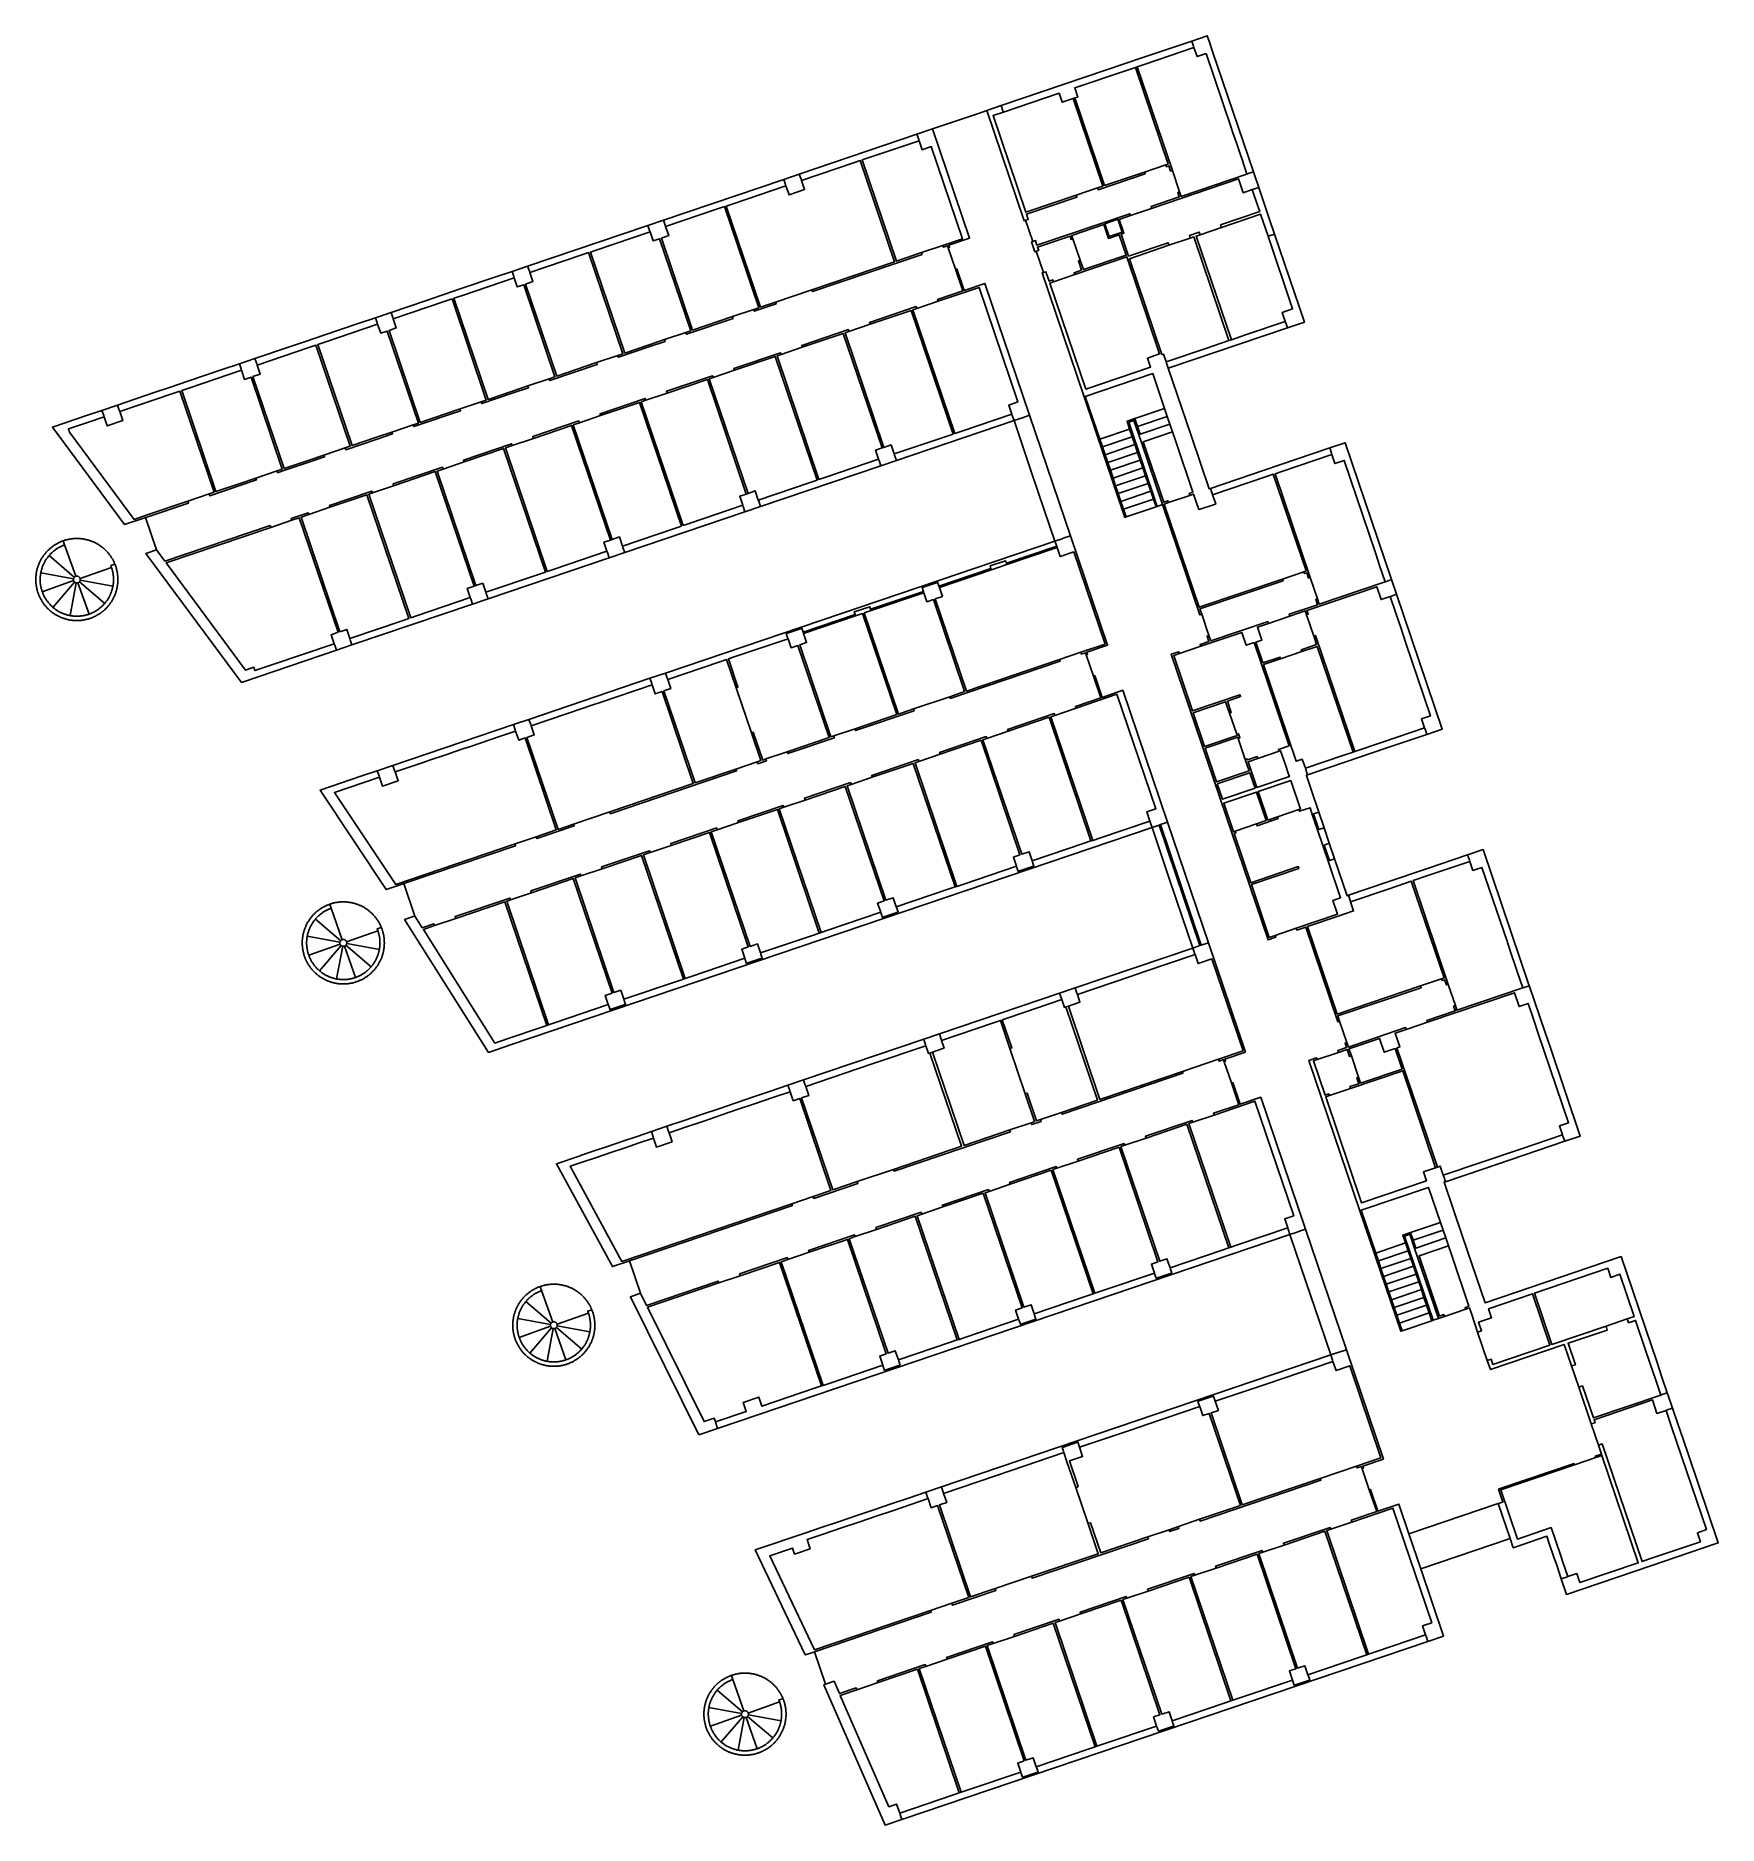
# Model space of a CAD drawing. Header units: inches. Extents: x 717221.7 to 717283.2, y 4251710.6 to 4251775.9.
import ezdxf

# ---------------------------------------------------------------- set-up
doc = ezdxf.new("R2010")
doc.units = ezdxf.units.IN
doc.header["$MEASUREMENT"] = 0

msp = doc.modelspace()

# ---------------------------------------------------------------- linework, layer by layer
for points in [[(717257.094, 4251773.155), (717257.078, 4251773.202), (717257.014, 4251773.391), (717261.584, 4251774.94), (717262.152, 4251775.133), (717263.975, 4251775.751), (717264.039, 4251775.561), (717264.055, 4251775.514), (717262.232, 4251774.896), (717261.981, 4251774.811), (717261.915, 4251774.789), (717261.664, 4251774.704), (717259.699, 4251774.037), (717259.811, 4251773.706), (717259.707, 4251773.671), (717259.641, 4251773.648), (717259.243, 4251773.513), (717259.13, 4251773.845), (717257.094, 4251773.155)], [(717264.055, 4251775.514), (717264.039, 4251775.561), (717263.975, 4251775.751), (717264.543, 4251775.943), (717264.624, 4251775.707), (717264.736, 4251775.375), (717266.229, 4251770.971), (717266.039, 4251770.907), (717265.992, 4251770.891), (717265.799, 4251771.459), (717265.753, 4251771.596), (717265.607, 4251772.027), (717265.48, 4251772.401), (717265.414, 4251772.596), (717264.499, 4251775.295), (717264.168, 4251775.183), (717264.055, 4251775.514)], [(717261.981, 4251774.811), (717262.232, 4251774.896), (717264.055, 4251775.514), (717264.168, 4251775.183), (717264.499, 4251775.295), (717265.414, 4251772.596), (717265.48, 4251772.401), (717265.607, 4251772.027), (717265.753, 4251771.596), (717265.799, 4251771.459), (717265.992, 4251770.891), (717263.586, 4251770.076), (717263.529, 4251770.243), (717263.266, 4251771.02), (717261.981, 4251774.811)], [(717263.026, 4251771.227), (717262.249, 4251770.964), (717260.792, 4251770.47), (717259.707, 4251773.671), (717259.811, 4251773.706), (717259.699, 4251774.037), (717261.664, 4251774.704), (717261.915, 4251774.789), (717263.112, 4251771.256), (717263.026, 4251771.227)], [(717263.026, 4251771.227), (717263.112, 4251771.256), (717261.915, 4251774.789), (717261.981, 4251774.811), (717263.266, 4251771.02), (717263.2, 4251770.997), (717263.135, 4251771.19), (717263.048, 4251771.16), (717263.026, 4251771.227)], [(717257.094, 4251773.155), (717259.13, 4251773.845), (717259.243, 4251773.513), (717259.641, 4251773.648), (717260.726, 4251770.447), (717260.533, 4251770.382), (717259.757, 4251770.119), (717257.913, 4251769.494), (717256.715, 4251773.026), (717257.094, 4251773.155)], [(717258.051, 4251762.076), (717256.417, 4251766.896), (717255.66, 4251766.639), (717255.391, 4251767.432), (717255.344, 4251767.416), (717255.08, 4251768.193), (717255.128, 4251768.209), (717255.101, 4251768.287), (717255.859, 4251768.544), (717254.504, 4251772.541), (717256.181, 4251773.109), (717256.493, 4251773.215), (717257.858, 4251769.187), (717257.906, 4251769.203), (717258.169, 4251768.426), (717258.122, 4251768.41), (717258.243, 4251768.052), (717258.29, 4251768.068), (717258.553, 4251767.292), (717258.506, 4251767.276), (717260.04, 4251762.75), (717261.533, 4251758.346), (717261.58, 4251758.362), (717262.669, 4251758.731), (717262.717, 4251758.747), (717262.906, 4251758.811), (717264.271, 4251754.783), (717264.338, 4251754.805), (717264.601, 4251754.029), (717264.534, 4251754.006), (717264.601, 4251753.809), (717264.281, 4251753.7), (717264.303, 4251753.634), (717263.527, 4251753.37), (717263.504, 4251753.437), (717263.228, 4251753.343), (717266.765, 4251742.908), (717267.041, 4251743.002), (717267.018, 4251743.068), (717267.795, 4251743.331), (717267.817, 4251743.265), (717268.138, 4251743.374), (717269.311, 4251739.914), (717269.377, 4251739.936), (717269.64, 4251739.16), (717269.574, 4251739.137), (717269.631, 4251738.97), (717269.31, 4251738.861), (717269.332, 4251738.795), (717268.556, 4251738.532), (717268.533, 4251738.598), (717268.258, 4251738.504), (717270.119, 4251733.011), (717271.612, 4251728.607), (717271.659, 4251728.623), (717272.748, 4251728.993), (717272.796, 4251729.009), (717272.985, 4251729.073), (717273.209, 4251729.149), (717273.985, 4251729.412), (717274.122, 4251729.458), (717274.202, 4251729.221), (717274.42, 4251728.577), (717274.773, 4251727.535), (717274.886, 4251727.204), (717277.585, 4251728.119), (717277.85, 4251727.337), (717278.113, 4251726.561), (717278.568, 4251725.218), (717278.831, 4251724.441), (717278.943, 4251724.113), (717278.719, 4251724.037), (717278.735, 4251723.99), (717277.959, 4251723.726), (717277.943, 4251723.774), (717275.249, 4251722.861), (717275.183, 4251722.838), (717275.343, 4251722.365), (717275.173, 4251722.307), (717271.905, 4251721.2), (717271.536, 4251722.289), (717270.778, 4251722.032), (717270.51, 4251722.825), (717270.462, 4251722.809), (717270.199, 4251723.585), (717270.246, 4251723.602), (717270.22, 4251723.68), (717270.978, 4251723.937), (717269.623, 4251727.933), (717268.13, 4251732.337), (717266.497, 4251737.158), (717265.739, 4251736.901), (717265.47, 4251737.694), (717265.423, 4251737.678), (717265.16, 4251738.455), (717265.207, 4251738.471), (717265.18, 4251738.549), (717265.938, 4251738.806), (717264.583, 4251742.802), (717263.091, 4251747.206), (717261.457, 4251752.027), (717260.699, 4251751.77), (717260.431, 4251752.563), (717260.383, 4251752.547), (717260.12, 4251753.324), (717260.167, 4251753.34), (717260.141, 4251753.418), (717260.898, 4251753.675), (717259.544, 4251757.672), (717258.051, 4251762.076)], [(717257.906, 4251769.203), (717257.858, 4251769.187), (717256.493, 4251773.215), (717256.493, 4251773.215), (717257.014, 4251773.391), (717257.078, 4251773.202), (717257.094, 4251773.155), (717256.715, 4251773.026), (717257.913, 4251769.494), (717259.757, 4251770.119), (717259.779, 4251770.052), (717257.935, 4251769.427), (717258, 4251769.235), (717257.906, 4251769.203)], [(717260.533, 4251770.382), (717260.726, 4251770.447), (717259.641, 4251773.648), (717259.707, 4251773.671), (717260.792, 4251770.47), (717262.249, 4251770.964), (717262.272, 4251770.897), (717260.556, 4251770.316), (717260.533, 4251770.382)], [(717254.504, 4251772.541), (717255.859, 4251768.544), (717255.101, 4251768.287), (717255.128, 4251768.209), (717255.08, 4251768.193), (717255.054, 4251768.271), (717254.901, 4251768.219), (717254.878, 4251768.286), (717255.6, 4251768.53), (717254.46, 4251771.892), (717254.129, 4251771.78), (717254.016, 4251772.111), (717254, 4251772.159), (717253.936, 4251772.348), (717254.504, 4251772.541), (717254.504, 4251772.541)], [(717253.936, 4251772.348), (717254, 4251772.159), (717254.016, 4251772.111), (717252.184, 4251771.49), (717251.933, 4251771.405), (717253.185, 4251767.712), (717254.101, 4251768.022), (717254.124, 4251767.956), (717250.114, 4251766.597), (717250.091, 4251766.663), (717253.118, 4251767.689), (717251.866, 4251771.383), (717251.615, 4251771.298), (717249.716, 4251770.654), (717249.7, 4251770.702), (717249.636, 4251770.891), (717253.936, 4251772.348)], [(717254.016, 4251772.111), (717254.129, 4251771.78), (717254.46, 4251771.892), (717255.6, 4251768.53), (717254.878, 4251768.286), (717254.101, 4251768.022), (717253.185, 4251767.712), (717251.933, 4251771.405), (717252.184, 4251771.49), (717254.016, 4251772.111)], [(717249.148, 4251770.462), (717249.261, 4251770.13), (717249.829, 4251770.323), (717249.716, 4251770.654), (717251.615, 4251771.298), (717251.866, 4251771.383), (717253.118, 4251767.689), (717250.091, 4251766.663), (717248.766, 4251766.214), (717248.222, 4251766.03), (717246.97, 4251769.723), (717247.221, 4251769.808), (717249.148, 4251770.462)], [(717259.757, 4251770.119), (717260.533, 4251770.382), (717260.556, 4251770.316), (717262.272, 4251770.897), (717262.249, 4251770.964), (717263.026, 4251771.227), (717263.048, 4251771.16), (717263.135, 4251771.19), (717263.2, 4251770.997), (717263.266, 4251771.02), (717263.529, 4251770.243), (717263.463, 4251770.22), (717263.52, 4251770.053), (717262.488, 4251769.703), (717262.51, 4251769.637), (717261.734, 4251769.374), (717261.711, 4251769.44), (717258.32, 4251768.291), (717258.264, 4251768.458), (717258.169, 4251768.426), (717257.906, 4251769.203), (717258, 4251769.235), (717257.935, 4251769.427), (717259.779, 4251770.052), (717259.757, 4251770.119)], [(717244.754, 4251768.972), (717244.738, 4251769.02), (717244.674, 4251769.209), (717249.068, 4251770.698), (717249.132, 4251770.509), (717249.148, 4251770.462), (717247.221, 4251769.808), (717246.97, 4251769.723), (717248.222, 4251766.03), (717248.766, 4251766.214), (717248.788, 4251766.148), (717247.994, 4251765.879), (717247.972, 4251765.945), (717248.156, 4251766.007), (717246.904, 4251769.701), (717246.653, 4251769.616), (717244.754, 4251768.972)], [(717249.636, 4251770.891), (717249.7, 4251770.702), (717249.716, 4251770.654), (717249.829, 4251770.323), (717249.261, 4251770.13), (717249.148, 4251770.462), (717249.132, 4251770.509), (717249.068, 4251770.698), (717249.636, 4251770.891)], [(717262.51, 4251769.637), (717265.683, 4251770.712), (717265.853, 4251770.21), (717266.184, 4251770.323), (717266.377, 4251769.754), (717266.457, 4251769.518), (717265.027, 4251769.033), (717265.06, 4251768.938), (717264.283, 4251768.675), (717264.251, 4251768.77), (717263.887, 4251768.647), (717263.919, 4251768.552), (717263.143, 4251768.289), (717263.111, 4251768.383), (717261.665, 4251767.893), (717261.392, 4251768.698), (717261.496, 4251768.734), (717261.326, 4251769.236), (717261.734, 4251769.374), (717262.51, 4251769.637)], [(717266.184, 4251770.323), (717265.853, 4251770.21), (717265.683, 4251770.712), (717262.51, 4251769.637), (717262.488, 4251769.703), (717263.52, 4251770.053), (717263.463, 4251770.22), (717263.529, 4251770.243), (717263.586, 4251770.076), (717265.992, 4251770.891), (717266.039, 4251770.907), (717266.229, 4251770.971), (717266.251, 4251770.905), (717266.421, 4251770.403), (717266.232, 4251770.339), (717266.184, 4251770.323)], [(717266.762, 4251768.618), (717266.57, 4251769.186), (717266.489, 4251769.423), (717265.06, 4251768.938), (717265.027, 4251769.033), (717266.457, 4251769.518), (717266.377, 4251769.754), (717266.184, 4251770.323), (717266.232, 4251770.339), (717266.421, 4251770.403), (717266.806, 4251769.266), (717266.999, 4251768.698), (717266.809, 4251768.634), (717266.762, 4251768.618)], [(717244.186, 4251768.78), (717244.169, 4251768.827), (717244.105, 4251769.016), (717244.674, 4251769.209), (717244.738, 4251769.02), (717244.754, 4251768.972), (717244.866, 4251768.641), (717244.601, 4251768.551), (717245.74, 4251765.189), (717247.195, 4251765.682), (717247.218, 4251765.615), (717245.513, 4251765.038), (717245.491, 4251765.104), (717245.674, 4251765.166), (717244.535, 4251768.528), (717244.298, 4251768.448), (717244.186, 4251768.78)], [(717247.195, 4251765.682), (717245.74, 4251765.189), (717244.601, 4251768.551), (717244.866, 4251768.641), (717244.754, 4251768.972), (717246.653, 4251769.616), (717246.904, 4251769.701), (717248.156, 4251766.007), (717247.972, 4251765.945), (717247.195, 4251765.682)], [(717260.04, 4251762.75), (717258.506, 4251767.276), (717258.553, 4251767.292), (717258.648, 4251767.324), (717258.767, 4251766.974), (717258.9, 4251767.02), (717258.923, 4251766.954), (717258.789, 4251766.908), (717260.102, 4251763.035), (717262.47, 4251763.837), (717262.357, 4251764.169), (717262.802, 4251764.319), (717261.602, 4251767.862), (717259.699, 4251767.217), (717259.677, 4251767.283), (717259.95, 4251767.376), (717259.832, 4251767.725), (717259.898, 4251767.747), (717260.017, 4251767.398), (717261.579, 4251767.928), (717261.326, 4251768.676), (717260.928, 4251768.541), (717260.758, 4251769.043), (717259.593, 4251768.648), (717259.635, 4251768.524), (717259.569, 4251768.502), (717259.527, 4251768.626), (717258.343, 4251768.225), (717258.385, 4251768.1), (717258.29, 4251768.068), (717258.243, 4251768.052), (717258.122, 4251768.41), (717258.169, 4251768.426), (717258.264, 4251768.458), (717258.32, 4251768.291), (717261.711, 4251769.44), (717261.734, 4251769.374), (717261.326, 4251769.236), (717261.496, 4251768.734), (717261.392, 4251768.698), (717261.665, 4251767.893), (717263.111, 4251768.383), (717263.143, 4251768.289), (717261.697, 4251767.799), (717262.885, 4251764.295), (717262.942, 4251764.314), (717263.038, 4251764.03), (717263.054, 4251763.982), (717263.118, 4251763.793), (717263.768, 4251761.875), (717263.961, 4251761.307), (717264.611, 4251759.389), (717264.658, 4251759.405), (717264.722, 4251759.216), (717264.738, 4251759.168), (717264.851, 4251758.837), (717264.803, 4251758.821), (717264.282, 4251758.644), (717264.235, 4251758.628), (717264.042, 4251759.196), (717263.906, 4251759.15), (717263.884, 4251759.216), (717264.02, 4251759.263), (717263.392, 4251761.114), (717263.272, 4251761.469), (717263.2, 4251761.682), (717263.176, 4251761.754), (717263.079, 4251762.038), (717262.983, 4251762.322), (717262.55, 4251763.6), (717260.087, 4251762.766), (717260.04, 4251762.75)], [(717261.272, 4251769.239), (717261.433, 4251768.765), (717260.959, 4251768.605), (717260.799, 4251769.078), (717261.272, 4251769.239)], [(717261.272, 4251769.239), (717260.799, 4251769.078), (717260.959, 4251768.605), (717261.433, 4251768.765), (717261.272, 4251769.239)], [(717264.283, 4251768.675), (717265.06, 4251768.938), (717266.489, 4251769.423), (717266.57, 4251769.186), (717266.762, 4251768.618), (717267.661, 4251765.966), (717267.282, 4251765.838), (717267.394, 4251765.506), (717265.942, 4251765.014), (717265.424, 4251764.839), (717264.141, 4251768.627), (717264.283, 4251768.675)], [(717239.791, 4251767.29), (717239.775, 4251767.338), (717239.711, 4251767.527), (717244.105, 4251769.016), (717244.169, 4251768.827), (717244.186, 4251768.78), (717242.258, 4251768.126), (717242.007, 4251768.041), (717243.259, 4251764.348), (717244.151, 4251764.65), (717244.714, 4251764.841), (717244.736, 4251764.774), (717244.173, 4251764.584), (717243.032, 4251764.197), (717243.009, 4251764.263), (717243.193, 4251764.325), (717241.941, 4251768.019), (717241.69, 4251767.934), (717239.791, 4251767.29)], [(717244.186, 4251768.78), (717244.298, 4251768.448), (717244.535, 4251768.528), (717245.674, 4251765.166), (717245.491, 4251765.104), (717244.714, 4251764.841), (717244.151, 4251764.65), (717243.259, 4251764.348), (717242.007, 4251768.041), (717242.258, 4251768.126), (717244.186, 4251768.78)], [(717259.898, 4251767.747), (717259.832, 4251767.725), (717259.95, 4251767.376), (717259.677, 4251767.283), (717259.699, 4251767.217), (717258.923, 4251766.954), (717258.9, 4251767.02), (717258.767, 4251766.974), (717258.648, 4251767.324), (717258.553, 4251767.292), (717258.29, 4251768.068), (717258.385, 4251768.1), (717258.343, 4251768.225), (717259.527, 4251768.626), (717259.569, 4251768.502), (717259.635, 4251768.524), (717259.898, 4251767.747)], [(717259.898, 4251767.747), (717259.635, 4251768.524), (717259.593, 4251768.648), (717260.758, 4251769.043), (717260.928, 4251768.541), (717261.326, 4251768.676), (717261.579, 4251767.928), (717260.017, 4251767.398), (717259.898, 4251767.747)], [(717263.143, 4251768.289), (717263.919, 4251768.552), (717264.046, 4251768.595), (717265.33, 4251764.806), (717264.49, 4251764.522), (717263.038, 4251764.03), (717262.942, 4251764.314), (717262.885, 4251764.295), (717261.697, 4251767.799), (717263.143, 4251768.289)], [(717263.919, 4251768.552), (717263.887, 4251768.647), (717264.251, 4251768.77), (717264.283, 4251768.675), (717264.141, 4251768.627), (717265.424, 4251764.839), (717265.33, 4251764.806), (717264.046, 4251768.595), (717263.919, 4251768.552)], [(717266.762, 4251768.618), (717266.809, 4251768.634), (717266.999, 4251768.698), (717268.09, 4251765.478), (717267.475, 4251765.269), (717267.41, 4251765.459), (717267.394, 4251765.506), (717267.282, 4251765.838), (717267.661, 4251765.966), (717266.762, 4251768.618)], [(717225.755, 4251758.341), (717225.798, 4251758.356), (717227.32, 4251758.871), (717227.297, 4251758.938), (717228.074, 4251759.201), (717228.096, 4251759.135), (717229.238, 4251759.522), (717229.801, 4251759.712), (717229.778, 4251759.779), (717230.555, 4251760.042), (717230.578, 4251759.976), (717230.771, 4251760.041), (717231.757, 4251760.375), (717232.292, 4251760.557), (717232.269, 4251760.623), (717233.046, 4251760.886), (717233.068, 4251760.82), (717234.21, 4251761.207), (717234.773, 4251761.398), (717234.751, 4251761.464), (717235.527, 4251761.727), (717235.55, 4251761.661), (717237.264, 4251762.242), (717237.241, 4251762.308), (717238.018, 4251762.571), (717238.041, 4251762.505), (717239.182, 4251762.892), (717239.745, 4251763.083), (717239.723, 4251763.149), (717240.499, 4251763.412), (717240.522, 4251763.346), (717242.255, 4251763.933), (717242.233, 4251764), (717243.009, 4251764.263), (717243.032, 4251764.197), (717244.173, 4251764.584), (717244.736, 4251764.774), (717244.714, 4251764.841), (717245.491, 4251765.104), (717245.513, 4251765.038), (717247.218, 4251765.615), (717247.195, 4251765.682), (717247.972, 4251765.945), (717247.994, 4251765.879), (717248.788, 4251766.148), (717248.766, 4251766.214), (717250.091, 4251766.663), (717250.114, 4251766.597), (717254.124, 4251767.956), (717254.101, 4251768.022), (717254.878, 4251768.286), (717254.901, 4251768.219), (717255.054, 4251768.271), (717255.08, 4251768.193), (717255.344, 4251767.416), (717255.612, 4251766.623), (717254.687, 4251766.31), (717254.709, 4251766.243), (717253.932, 4251765.98), (717253.91, 4251766.046), (717252.205, 4251765.469), (717252.228, 4251765.402), (717251.451, 4251765.139), (717251.429, 4251765.205), (717249.724, 4251764.628), (717249.746, 4251764.561), (717248.97, 4251764.298), (717248.947, 4251764.364), (717247.243, 4251763.787), (717247.265, 4251763.72), (717246.488, 4251763.457), (717246.466, 4251763.523), (717244.784, 4251762.953), (717244.806, 4251762.887), (717244.03, 4251762.624), (717244.007, 4251762.69), (717242.357, 4251762.131), (717242.379, 4251762.064), (717241.603, 4251761.801), (717241.58, 4251761.868), (717239.898, 4251761.297), (717239.921, 4251761.231), (717239.144, 4251760.968), (717239.122, 4251761.034), (717237.374, 4251760.442), (717237.396, 4251760.376), (717236.62, 4251760.112), (717236.597, 4251760.179), (717234.794, 4251759.568), (717234.817, 4251759.501), (717234.04, 4251759.238), (717234.018, 4251759.304), (717232.469, 4251758.779), (717232.491, 4251758.713), (717231.715, 4251758.45), (717231.692, 4251758.516), (717231.078, 4251758.308), (717231.101, 4251758.242), (717230.324, 4251757.979), (717230.302, 4251758.045), (717226.462, 4251756.743), (717226.156, 4251757.157), (717225.755, 4251758.341)], [(717242.233, 4251764), (717240.778, 4251763.507), (717239.638, 4251766.869), (717239.903, 4251766.959), (717239.791, 4251767.29), (717241.69, 4251767.934), (717241.941, 4251768.019), (717243.193, 4251764.325), (717243.009, 4251764.263), (717242.233, 4251764)], [(717234.8, 4251765.599), (717234.784, 4251765.646), (717234.72, 4251765.835), (717235.983, 4251766.264), (717236.615, 4251766.478), (717237.247, 4251766.692), (717238.511, 4251767.12), (717239.143, 4251767.334), (717239.207, 4251767.145), (717239.223, 4251767.098), (717237.327, 4251766.455), (717237.016, 4251766.35), (717238.268, 4251762.656), (717239.16, 4251762.958), (717239.723, 4251763.149), (717239.745, 4251763.083), (717239.182, 4251762.892), (717238.041, 4251762.505), (717238.018, 4251762.571), (717238.202, 4251762.634), (717236.95, 4251766.327), (717236.695, 4251766.241), (717234.8, 4251765.599)], [(717239.223, 4251767.098), (717239.207, 4251767.145), (717239.143, 4251767.334), (717239.711, 4251767.527), (717239.775, 4251767.338), (717239.791, 4251767.29), (717239.903, 4251766.959), (717239.638, 4251766.869), (717240.778, 4251763.507), (717242.233, 4251764), (717242.255, 4251763.933), (717240.522, 4251763.346), (717240.499, 4251763.412), (717240.711, 4251763.484), (717239.572, 4251766.846), (717239.335, 4251766.766), (717239.223, 4251767.098)], [(717257.403, 4251762.12), (717257.29, 4251762.451), (717257.622, 4251762.564), (717256.203, 4251766.75), (717254.709, 4251766.243), (717254.687, 4251766.31), (717255.612, 4251766.623), (717255.344, 4251767.416), (717255.391, 4251767.432), (717255.66, 4251766.639), (717256.417, 4251766.896), (717258.051, 4251762.076), (717257.791, 4251761.987), (717257.743, 4251761.971), (717257.483, 4251761.883), (717257.419, 4251762.072), (717257.403, 4251762.12)], [(717258.923, 4251766.954), (717259.699, 4251767.217), (717261.602, 4251767.862), (717262.802, 4251764.319), (717262.357, 4251764.169), (717262.47, 4251763.837), (717260.102, 4251763.035), (717258.789, 4251766.908), (717258.923, 4251766.954)], [(717239.223, 4251767.098), (717239.335, 4251766.766), (717239.572, 4251766.846), (717240.711, 4251763.484), (717240.499, 4251763.412), (717239.723, 4251763.149), (717239.16, 4251762.958), (717238.268, 4251762.656), (717237.016, 4251766.35), (717237.327, 4251766.455), (717239.223, 4251767.098)], [(717254.709, 4251766.243), (717256.203, 4251766.75), (717257.622, 4251762.564), (717257.29, 4251762.451), (717257.403, 4251762.12), (717255.57, 4251761.499), (717255.319, 4251761.414), (717253.788, 4251765.931), (717253.932, 4251765.98), (717254.709, 4251766.243)], [(717234.8, 4251765.599), (717236.695, 4251766.241), (717236.95, 4251766.327), (717238.202, 4251762.634), (717238.018, 4251762.571), (717237.241, 4251762.308), (717235.787, 4251761.815), (717234.647, 4251765.177), (717234.912, 4251765.267), (717234.8, 4251765.599)], [(717253.183, 4251760.426), (717253.119, 4251760.615), (717253.103, 4251760.662), (717255.002, 4251761.306), (717255.253, 4251761.391), (717253.722, 4251765.909), (717252.228, 4251765.402), (717252.205, 4251765.469), (717253.91, 4251766.046), (717253.932, 4251765.98), (717253.788, 4251765.931), (717255.319, 4251761.414), (717255.57, 4251761.499), (717257.403, 4251762.12), (717257.419, 4251762.072), (717257.483, 4251761.883), (717253.183, 4251760.426)], [(717229.828, 4251763.913), (717229.812, 4251763.961), (717229.748, 4251764.15), (717231.006, 4251764.577), (717231.635, 4251764.79), (717232.264, 4251765.003), (717233.522, 4251765.429), (717234.151, 4251765.643), (717234.216, 4251765.453), (717234.232, 4251765.406), (717232.344, 4251764.766), (717232.044, 4251764.664), (717233.296, 4251760.971), (717234.188, 4251761.273), (717234.751, 4251761.464), (717234.773, 4251761.398), (717234.21, 4251761.207), (717233.068, 4251760.82), (717233.046, 4251760.886), (717233.23, 4251760.948), (717231.978, 4251764.642), (717231.715, 4251764.553), (717229.828, 4251763.913)], [(717234.232, 4251765.406), (717234.344, 4251765.074), (717234.581, 4251765.155), (717235.72, 4251761.793), (717235.527, 4251761.727), (717234.751, 4251761.464), (717234.188, 4251761.273), (717233.296, 4251760.971), (717232.044, 4251764.664), (717232.344, 4251764.766), (717234.232, 4251765.406)], [(717234.72, 4251765.835), (717234.784, 4251765.646), (717234.8, 4251765.599), (717234.912, 4251765.267), (717234.647, 4251765.177), (717235.787, 4251761.815), (717237.241, 4251762.308), (717237.264, 4251762.242), (717235.55, 4251761.661), (717235.527, 4251761.727), (717235.72, 4251761.793), (717234.581, 4251765.155), (717234.344, 4251765.074), (717234.232, 4251765.406), (717234.216, 4251765.453), (717234.151, 4251765.643), (717234.72, 4251765.835)], [(717252.228, 4251765.402), (717253.722, 4251765.909), (717255.253, 4251761.391), (717255.002, 4251761.306), (717253.103, 4251760.662), (717252.991, 4251760.994), (717252.725, 4251760.904), (717251.307, 4251765.09), (717251.451, 4251765.139), (717252.228, 4251765.402)], [(717265.33, 4251764.806), (717265.424, 4251764.839), (717265.942, 4251765.014), (717267.394, 4251765.506), (717267.41, 4251765.459), (717267.475, 4251765.269), (717263.118, 4251763.793), (717263.054, 4251763.982), (717263.038, 4251764.03), (717264.49, 4251764.522), (717265.33, 4251764.806)], [(717232.269, 4251760.623), (717231.734, 4251760.442), (717230.814, 4251760.13), (717229.675, 4251763.492), (717229.94, 4251763.582), (717229.828, 4251763.913), (717231.715, 4251764.553), (717231.978, 4251764.642), (717233.23, 4251760.948), (717233.046, 4251760.886), (717232.269, 4251760.623)], [(717249.746, 4251764.561), (717251.24, 4251765.068), (717252.659, 4251760.882), (717252.422, 4251760.801), (717252.535, 4251760.47), (717250.607, 4251759.817), (717250.356, 4251759.732), (717248.825, 4251764.249), (717248.97, 4251764.298), (717249.746, 4251764.561)], [(717252.725, 4251760.904), (717252.659, 4251760.882), (717251.24, 4251765.068), (717249.746, 4251764.561), (717249.724, 4251764.628), (717251.429, 4251765.205), (717251.451, 4251765.139), (717251.307, 4251765.09), (717252.725, 4251760.904)], [(717224.808, 4251762.212), (717224.792, 4251762.259), (717224.728, 4251762.449), (717226.034, 4251762.891), (717226.663, 4251763.105), (717227.292, 4251763.318), (717228.55, 4251763.744), (717229.179, 4251763.957), (717229.243, 4251763.768), (717229.26, 4251763.721), (717227.372, 4251763.081), (717227.072, 4251762.979), (717228.324, 4251759.286), (717229.215, 4251759.588), (717229.778, 4251759.779), (717229.801, 4251759.712), (717229.238, 4251759.522), (717228.096, 4251759.135), (717228.074, 4251759.201), (717228.257, 4251759.263), (717227.005, 4251762.957), (717226.743, 4251762.868), (717224.808, 4251762.212)], [(717229.26, 4251763.721), (717229.243, 4251763.768), (717229.179, 4251763.957), (717229.748, 4251764.15), (717229.812, 4251763.961), (717229.828, 4251763.913), (717229.94, 4251763.582), (717229.675, 4251763.492), (717230.814, 4251760.13), (717231.734, 4251760.442), (717232.269, 4251760.623), (717232.292, 4251760.557), (717231.757, 4251760.375), (717230.771, 4251760.041), (717230.578, 4251759.976), (717230.555, 4251760.042), (717230.748, 4251760.107), (717229.609, 4251763.469), (717229.372, 4251763.389), (717229.26, 4251763.721)], [(717247.265, 4251763.72), (717248.759, 4251764.227), (717250.29, 4251759.709), (717250.039, 4251759.624), (717248.14, 4251758.98), (717248.028, 4251759.312), (717247.763, 4251759.222), (717246.344, 4251763.408), (717246.488, 4251763.457), (717247.265, 4251763.72)], [(717248.22, 4251758.744), (717248.156, 4251758.933), (717248.14, 4251758.98), (717250.039, 4251759.624), (717250.29, 4251759.709), (717248.759, 4251764.227), (717247.265, 4251763.72), (717247.243, 4251763.787), (717248.947, 4251764.364), (717248.97, 4251764.298), (717248.825, 4251764.249), (717250.356, 4251759.732), (717250.607, 4251759.817), (717252.535, 4251760.47), (717252.551, 4251760.423), (717252.615, 4251760.233), (717248.22, 4251758.744)], [(717229.26, 4251763.721), (717229.372, 4251763.389), (717229.609, 4251763.469), (717230.748, 4251760.107), (717230.555, 4251760.042), (717229.778, 4251759.779), (717229.215, 4251759.588), (717228.324, 4251759.286), (717227.072, 4251762.979), (717227.372, 4251763.081), (717229.26, 4251763.721)], [(717244.806, 4251762.887), (717246.278, 4251763.386), (717247.696, 4251759.2), (717247.46, 4251759.119), (717247.572, 4251758.788), (717245.645, 4251758.135), (717245.394, 4251758.05), (717243.863, 4251762.567), (717244.03, 4251762.624), (717244.806, 4251762.887)], [(717247.763, 4251759.222), (717247.696, 4251759.2), (717246.278, 4251763.386), (717244.806, 4251762.887), (717244.784, 4251762.953), (717246.466, 4251763.523), (717246.488, 4251763.457), (717246.344, 4251763.408), (717247.763, 4251759.222)], [(717260.087, 4251762.766), (717262.55, 4251763.6), (717262.983, 4251762.322), (717261.894, 4251761.953), (717261.61, 4251761.856), (717261.706, 4251761.572), (717260.617, 4251761.203), (717260.087, 4251762.766)], [(717224.24, 4251762.019), (717224.352, 4251761.688), (717224.921, 4251761.881), (717224.808, 4251762.212), (717226.743, 4251762.868), (717227.005, 4251762.957), (717228.257, 4251759.263), (717228.074, 4251759.201), (717227.297, 4251758.938), (717225.842, 4251758.445), (717225.333, 4251758.272), (717222.976, 4251761.455), (717222.934, 4251761.577), (717223.672, 4251761.827), (717224.24, 4251762.019)], [(717243.258, 4251757.062), (717243.194, 4251757.251), (717243.178, 4251757.298), (717245.076, 4251757.942), (717245.327, 4251758.027), (717243.796, 4251762.545), (717242.379, 4251762.064), (717242.357, 4251762.131), (717244.007, 4251762.69), (717244.03, 4251762.624), (717243.863, 4251762.567), (717245.394, 4251758.05), (717245.645, 4251758.135), (717247.572, 4251758.788), (717247.588, 4251758.741), (717247.652, 4251758.551), (717243.258, 4251757.062)], [(717260.04, 4251762.75), (717260.087, 4251762.766), (717260.617, 4251761.203), (717260.713, 4251760.919), (717260.81, 4251760.635), (717260.906, 4251760.351), (717261.002, 4251760.067), (717261.099, 4251759.782), (717261.195, 4251759.498), (717261.291, 4251759.214), (717261.387, 4251758.93), (717261.484, 4251758.646), (717261.58, 4251758.362), (717261.533, 4251758.346), (717260.04, 4251762.75)], [(717224.16, 4251762.256), (717224.224, 4251762.067), (717224.24, 4251762.019), (717223.672, 4251761.827), (717222.934, 4251761.577), (717222.976, 4251761.455), (717225.333, 4251758.272), (717225.842, 4251758.445), (717227.297, 4251758.938), (717227.32, 4251758.871), (717225.798, 4251758.356), (717225.755, 4251758.341), (717225.689, 4251758.319), (717224.989, 4251758.082), (717222.351, 4251761.643), (717222.854, 4251761.814), (717223.591, 4251762.064), (717224.16, 4251762.256)], [(717224.728, 4251762.449), (717224.792, 4251762.259), (717224.808, 4251762.212), (717224.921, 4251761.881), (717224.352, 4251761.688), (717224.24, 4251762.019), (717224.224, 4251762.067), (717224.16, 4251762.256), (717224.728, 4251762.449)], [(717242.379, 4251762.064), (717243.796, 4251762.545), (717245.327, 4251758.027), (717245.076, 4251757.942), (717243.178, 4251757.298), (717243.065, 4251757.63), (717242.8, 4251757.54), (717241.381, 4251761.726), (717241.603, 4251761.801), (717242.379, 4251762.064)], [(717257.483, 4251761.883), (717257.743, 4251761.971), (717257.791, 4251761.987), (717258.051, 4251762.076), (717259.544, 4251757.672), (717259.283, 4251757.583), (717259.236, 4251757.567), (717258.976, 4251757.479), (717258.382, 4251759.231), (717258.077, 4251760.131), (717257.483, 4251761.883)], [(717261.894, 4251761.953), (717262.983, 4251762.322), (717263.079, 4251762.038), (717261.99, 4251761.668), (717261.894, 4251761.953)], [(717261.99, 4251761.668), (717263.079, 4251762.038), (717263.176, 4251761.754), (717262.087, 4251761.384), (717261.99, 4251761.668)], [(717239.921, 4251761.231), (717241.315, 4251761.704), (717242.734, 4251757.518), (717242.497, 4251757.437), (717242.609, 4251757.106), (717240.682, 4251756.453), (717240.431, 4251756.368), (717238.9, 4251760.885), (717239.144, 4251760.968), (717239.921, 4251761.231)], [(717242.8, 4251757.54), (717242.734, 4251757.518), (717241.315, 4251761.704), (717239.921, 4251761.231), (717239.898, 4251761.297), (717241.58, 4251761.868), (717241.603, 4251761.801), (717241.381, 4251761.726), (717242.8, 4251757.54)], [(717260.617, 4251761.203), (717261.706, 4251761.572), (717261.803, 4251761.288), (717260.713, 4251760.919), (717260.617, 4251761.203)], [(717262.717, 4251758.747), (717262.669, 4251758.731), (717262.573, 4251759.015), (717262.477, 4251759.299), (717262.38, 4251759.583), (717262.284, 4251759.867), (717262.188, 4251760.152), (717262.091, 4251760.436), (717261.995, 4251760.72), (717261.899, 4251761.004), (717261.803, 4251761.288), (717261.706, 4251761.572), (717261.61, 4251761.856), (717261.894, 4251761.953), (717261.99, 4251761.668), (717262.087, 4251761.384), (717262.039, 4251761.368), (717261.863, 4251761.889), (717261.673, 4251761.825), (717262.717, 4251758.747)], [(717262.906, 4251758.811), (717262.717, 4251758.747), (717261.673, 4251761.825), (717261.863, 4251761.889), (717262.039, 4251761.368), (717262.136, 4251761.084), (717262.906, 4251758.811)], [(717262.039, 4251761.368), (717262.087, 4251761.384), (717263.176, 4251761.754), (717263.2, 4251761.682), (717263.272, 4251761.469), (717262.202, 4251761.107), (717262.95, 4251758.9), (717263.107, 4251758.953), (717263.13, 4251758.887), (717262.972, 4251758.834), (717264.25, 4251755.064), (717267.289, 4251756.094), (717267.311, 4251756.028), (717264.272, 4251754.998), (717264.338, 4251754.805), (717264.271, 4251754.783), (717262.906, 4251758.811), (717262.136, 4251761.084), (717262.039, 4251761.368)], [(717263.272, 4251761.469), (717263.392, 4251761.114), (717264.02, 4251759.263), (717263.884, 4251759.216), (717263.906, 4251759.15), (717263.13, 4251758.887), (717263.107, 4251758.953), (717262.95, 4251758.9), (717262.202, 4251761.107), (717263.272, 4251761.469)], [(717237.396, 4251760.376), (717238.834, 4251760.863), (717240.365, 4251756.345), (717240.114, 4251756.26), (717238.186, 4251755.607), (717238.074, 4251755.938), (717237.823, 4251755.853), (717236.404, 4251760.039), (717236.62, 4251760.112), (717237.396, 4251760.376)], [(717238.267, 4251755.37), (717238.202, 4251755.559), (717238.186, 4251755.607), (717240.114, 4251756.26), (717240.365, 4251756.345), (717238.834, 4251760.863), (717237.396, 4251760.376), (717237.374, 4251760.442), (717239.122, 4251761.034), (717239.144, 4251760.968), (717238.9, 4251760.885), (717240.431, 4251756.368), (717240.682, 4251756.453), (717242.609, 4251757.106), (717242.625, 4251757.059), (717242.69, 4251756.869), (717238.267, 4251755.37)], [(717252.659, 4251760.882), (717252.725, 4251760.904), (717252.991, 4251760.994), (717253.103, 4251760.662), (717253.119, 4251760.615), (717253.183, 4251760.426), (717252.615, 4251760.233), (717252.551, 4251760.423), (717252.535, 4251760.47), (717252.422, 4251760.801), (717252.659, 4251760.882)], [(717260.713, 4251760.919), (717261.803, 4251761.288), (717261.899, 4251761.004), (717260.81, 4251760.635), (717260.713, 4251760.919)], [(717260.81, 4251760.635), (717261.899, 4251761.004), (717261.995, 4251760.72), (717260.906, 4251760.351), (717260.81, 4251760.635)], [(717260.906, 4251760.351), (717261.995, 4251760.72), (717262.091, 4251760.436), (717261.002, 4251760.067), (717260.906, 4251760.351)], [(717264.738, 4251759.168), (717264.722, 4251759.216), (717264.658, 4251759.405), (717266.623, 4251760.071), (717267.192, 4251760.264), (717269.015, 4251760.882), (717269.079, 4251760.692), (717269.095, 4251760.645), (717267.272, 4251760.027), (717267.021, 4251759.942), (717268.306, 4251756.15), (717268.24, 4251756.128), (717268.174, 4251756.32), (717268.088, 4251756.291), (717268.066, 4251756.358), (717268.152, 4251756.387), (717266.954, 4251759.919), (717266.704, 4251759.834), (717264.738, 4251759.168)], [(717269.095, 4251760.645), (717269.079, 4251760.692), (717269.015, 4251760.882), (717269.583, 4251761.074), (717271.278, 4251756.072), (717271.089, 4251756.007), (717271.042, 4251755.991), (717270.839, 4251756.59), (717270.695, 4251757.015), (717270.646, 4251757.158), (717270.454, 4251757.727), (717269.539, 4251760.426), (717269.207, 4251760.313), (717269.095, 4251760.645)], [(717237.823, 4251755.853), (717237.757, 4251755.831), (717236.338, 4251760.017), (717234.817, 4251759.501), (717234.794, 4251759.568), (717236.597, 4251760.179), (717236.62, 4251760.112), (717236.404, 4251760.039), (717237.823, 4251755.853)], [(717261.002, 4251760.067), (717262.091, 4251760.436), (717262.188, 4251760.152), (717261.099, 4251759.782), (717261.002, 4251760.067)], [(717261.099, 4251759.782), (717262.188, 4251760.152), (717262.284, 4251759.867), (717261.195, 4251759.498), (717261.099, 4251759.782)], [(717268.569, 4251755.374), (717268.306, 4251756.15), (717267.021, 4251759.942), (717267.272, 4251760.027), (717269.095, 4251760.645), (717269.207, 4251760.313), (717269.539, 4251760.426), (717270.454, 4251757.727), (717270.646, 4251757.158), (717270.695, 4251757.015), (717270.839, 4251756.59), (717271.042, 4251755.991), (717268.636, 4251755.176), (717268.569, 4251755.374)], [(717237.757, 4251755.831), (717237.506, 4251755.746), (717237.618, 4251755.414), (717235.691, 4251754.761), (717235.44, 4251754.676), (717233.909, 4251759.194), (717234.04, 4251759.238), (717234.817, 4251759.501), (717236.338, 4251760.017), (717237.757, 4251755.831)], [(717261.195, 4251759.498), (717262.284, 4251759.867), (717262.38, 4251759.583), (717261.291, 4251759.214), (717261.195, 4251759.498)], [(717261.291, 4251759.214), (717262.38, 4251759.583), (717262.477, 4251759.299), (717261.387, 4251758.93), (717261.291, 4251759.214)], [(717263.13, 4251758.887), (717263.906, 4251759.15), (717264.042, 4251759.196), (717264.235, 4251758.628), (717264.282, 4251758.644), (717264.803, 4251758.821), (717264.851, 4251758.837), (717264.738, 4251759.168), (717266.704, 4251759.834), (717266.954, 4251759.919), (717268.152, 4251756.387), (717268.066, 4251756.358), (717267.289, 4251756.094), (717264.25, 4251755.064), (717262.972, 4251758.834), (717263.13, 4251758.887)], [(717232.491, 4251758.713), (717233.842, 4251759.171), (717235.374, 4251754.653), (717235.123, 4251754.568), (717233.214, 4251753.922), (717233.102, 4251754.253), (717232.851, 4251754.168), (717231.432, 4251758.354), (717231.715, 4251758.45), (717232.491, 4251758.713)], [(717233.294, 4251753.685), (717233.23, 4251753.874), (717233.214, 4251753.922), (717235.123, 4251754.568), (717235.374, 4251754.653), (717233.842, 4251759.171), (717232.491, 4251758.713), (717232.469, 4251758.779), (717234.018, 4251759.304), (717234.04, 4251759.238), (717233.909, 4251759.194), (717235.44, 4251754.676), (717235.691, 4251754.761), (717237.618, 4251755.414), (717237.634, 4251755.367), (717237.698, 4251755.177), (717233.294, 4251753.685)], [(717247.652, 4251758.551), (717247.588, 4251758.741), (717247.572, 4251758.788), (717247.46, 4251759.119), (717247.696, 4251759.2), (717247.763, 4251759.222), (717248.028, 4251759.312), (717248.14, 4251758.98), (717248.156, 4251758.933), (717248.22, 4251758.744), (717247.652, 4251758.551)], [(717261.387, 4251758.93), (717262.477, 4251759.299), (717262.573, 4251759.015), (717261.484, 4251758.646), (717261.387, 4251758.93)], [(717261.484, 4251758.646), (717262.573, 4251759.015), (717262.669, 4251758.731), (717261.58, 4251758.362), (717261.484, 4251758.646)], [(717231.101, 4251758.242), (717231.366, 4251758.332), (717232.785, 4251754.146), (717232.534, 4251754.06), (717232.646, 4251753.729), (717230.364, 4251752.955), (717229.748, 4251752.747), (717229.706, 4251752.869), (717229.399, 4251752.765), (717226.506, 4251756.684), (717230.324, 4251757.979), (717231.101, 4251758.242)], [(717232.726, 4251753.492), (717232.662, 4251753.682), (717232.646, 4251753.729), (717232.534, 4251754.06), (717232.785, 4251754.146), (717231.366, 4251758.332), (717231.101, 4251758.242), (717231.078, 4251758.308), (717231.692, 4251758.516), (717231.715, 4251758.45), (717231.432, 4251758.354), (717232.851, 4251754.168), (717233.102, 4251754.253), (717233.214, 4251753.922), (717233.23, 4251753.874), (717233.294, 4251753.685), (717232.726, 4251753.492)], [(717224.631, 4251756.64), (717224.649, 4251756.596), (717224.658, 4251756.571), (717224.666, 4251756.546), (717224.674, 4251756.521), (717224.682, 4251756.496), (717224.689, 4251756.471), (717224.696, 4251756.446), (717224.702, 4251756.42), (717224.708, 4251756.395), (717224.713, 4251756.369), (717224.718, 4251756.344), (717224.722, 4251756.318), (717224.726, 4251756.292), (717224.73, 4251756.266), (717224.733, 4251756.24), (717224.736, 4251756.214), (717224.738, 4251756.188), (717224.74, 4251756.162), (717224.741, 4251756.136), (717224.742, 4251756.109), (717224.742, 4251756.083), (717224.742, 4251756.057), (717224.742, 4251756.031), (717224.741, 4251756.005), (717224.739, 4251755.979), (717224.737, 4251755.952), (717224.735, 4251755.926), (717224.732, 4251755.9), (717224.729, 4251755.874), (717224.725, 4251755.848), (717224.721, 4251755.823), (717224.716, 4251755.797), (717224.711, 4251755.771), (717224.706, 4251755.746), (717224.7, 4251755.72), (717224.693, 4251755.695), (717224.686, 4251755.669), (717224.679, 4251755.644), (717224.671, 4251755.619), (717224.663, 4251755.594), (717224.655, 4251755.57), (717224.646, 4251755.545), (717224.636, 4251755.521), (717224.626, 4251755.496), (717224.616, 4251755.472), (717224.605, 4251755.449), (717224.594, 4251755.425), (717224.583, 4251755.401), (717224.571, 4251755.378), (717224.558, 4251755.355), (717224.546, 4251755.332), (717224.532, 4251755.309), (717224.519, 4251755.287), (717224.505, 4251755.265), (717224.491, 4251755.243), (717224.476, 4251755.221), (717224.461, 4251755.2), (717224.445, 4251755.179), (717224.43, 4251755.158), (717224.413, 4251755.137), (717224.397, 4251755.117), (717224.38, 4251755.097), (717224.363, 4251755.077), (717224.345, 4251755.058), (717224.327, 4251755.039), (717224.309, 4251755.02), (717224.29, 4251755.002), (717224.272, 4251754.983), (717224.252, 4251754.966), (717224.233, 4251754.948), (717224.213, 4251754.931), (717224.193, 4251754.914), (717224.173, 4251754.898), (717224.152, 4251754.882), (717224.131, 4251754.866), (717224.11, 4251754.851), (717224.088, 4251754.836), (717224.066, 4251754.821), (717224.044, 4251754.807), (717224.022, 4251754.793), (717224, 4251754.78), (717223.977, 4251754.767), (717223.954, 4251754.754), (717223.931, 4251754.742), (717223.908, 4251754.73), (717223.884, 4251754.719), (717223.86, 4251754.708), (717223.836, 4251754.697), (717223.812, 4251754.687), (717223.788, 4251754.677), (717223.763, 4251754.668), (717223.739, 4251754.659), (717223.714, 4251754.651), (717223.689, 4251754.643), (717223.664, 4251754.635), (717223.639, 4251754.628), (717223.613, 4251754.621), (717223.588, 4251754.615), (717223.563, 4251754.609), (717223.537, 4251754.604), (717223.511, 4251754.599), (717223.485, 4251754.594), (717223.46, 4251754.59), (717223.434, 4251754.587), (717223.408, 4251754.584), (717223.382, 4251754.581), (717223.355, 4251754.579), (717223.329, 4251754.577), (717223.303, 4251754.576), (717223.277, 4251754.575), (717223.251, 4251754.575), (717223.225, 4251754.575), (717223.199, 4251754.575), (717223.172, 4251754.576), (717223.146, 4251754.578), (717223.12, 4251754.58), (717223.094, 4251754.582), (717223.068, 4251754.585), (717223.042, 4251754.588), (717223.016, 4251754.592), (717222.99, 4251754.596), (717222.965, 4251754.601), (717222.939, 4251754.606), (717222.913, 4251754.611), (717222.888, 4251754.617), (717222.862, 4251754.623), (717222.837, 4251754.63), (717222.812, 4251754.638), (717222.787, 4251754.645), (717222.762, 4251754.653), (717222.737, 4251754.662), (717222.713, 4251754.671), (717222.688, 4251754.681), (717222.664, 4251754.69), (717222.64, 4251754.701), (717222.616, 4251754.711), (717222.592, 4251754.723), (717222.569, 4251754.734), (717222.546, 4251754.746), (717222.523, 4251754.758), (717222.5, 4251754.771), (717222.477, 4251754.784), (717222.455, 4251754.798), (717222.433, 4251754.812), (717222.411, 4251754.826), (717222.389, 4251754.841), (717222.368, 4251754.856), (717222.346, 4251754.871), (717222.326, 4251754.887), (717222.305, 4251754.903), (717222.285, 4251754.92), (717222.265, 4251754.937), (717222.245, 4251754.954), (717222.226, 4251754.972), (717222.206, 4251754.99), (717222.188, 4251755.008), (717222.169, 4251755.026), (717222.151, 4251755.045), (717222.133, 4251755.064), (717222.116, 4251755.084), (717222.099, 4251755.104), (717222.082, 4251755.124), (717222.066, 4251755.144), (717222.049, 4251755.165), (717222.034, 4251755.186), (717222.018, 4251755.207), (717222.004, 4251755.229), (717221.989, 4251755.25), (717221.975, 4251755.272), (717221.961, 4251755.295), (717221.948, 4251755.317), (717221.934, 4251755.34), (717221.922, 4251755.363), (717221.91, 4251755.386), (717221.898, 4251755.409), (717221.886, 4251755.433), (717221.875, 4251755.457), (717221.865, 4251755.481), (717221.855, 4251755.505), (717221.845, 4251755.529), (717221.836, 4251755.553), (717221.827, 4251755.578), (717221.818, 4251755.603), (717221.81, 4251755.628), (717221.803, 4251755.653), (717221.796, 4251755.678), (717221.789, 4251755.703), (717221.783, 4251755.729), (717221.777, 4251755.754), (717221.771, 4251755.78), (717221.767, 4251755.806), (717221.762, 4251755.831), (717221.758, 4251755.857), (717221.754, 4251755.883), (717221.751, 4251755.909), (717221.749, 4251755.935), (717221.746, 4251755.961), (717221.745, 4251755.987), (717221.743, 4251756.014), (717221.743, 4251756.04), (717221.742, 4251756.066), (717221.742, 4251756.092), (717221.743, 4251756.118), (717221.744, 4251756.144), (717221.745, 4251756.171), (717221.747, 4251756.197), (717221.75, 4251756.223), (717221.752, 4251756.249), (717221.756, 4251756.275), (717221.759, 4251756.301), (717221.763, 4251756.326), (717221.768, 4251756.352), (717221.773, 4251756.378), (717221.779, 4251756.404), (717221.785, 4251756.429), (717221.791, 4251756.454), (717221.798, 4251756.48), (717221.805, 4251756.505), (717221.813, 4251756.53), (717221.821, 4251756.555), (717221.83, 4251756.579), (717221.839, 4251756.604), (717221.848, 4251756.628), (717221.858, 4251756.653), (717221.868, 4251756.677), (717221.879, 4251756.701), (717221.89, 4251756.724), (717221.902, 4251756.748), (717221.914, 4251756.771), (717221.926, 4251756.794), (717221.939, 4251756.817), (717221.952, 4251756.84), (717221.966, 4251756.862), (717221.979, 4251756.884), (717221.994, 4251756.906), (717222.009, 4251756.928), (717222.024, 4251756.949), (717222.039, 4251756.97), (717222.055, 4251756.991), (717222.071, 4251757.012), (717222.088, 4251757.032), (717222.104, 4251757.052), (717222.122, 4251757.072), (717222.139, 4251757.091), (717222.157, 4251757.11), (717222.175, 4251757.129), (717222.194, 4251757.148), (717222.213, 4251757.166), (717222.232, 4251757.183), (717222.252, 4251757.201), (717222.271, 4251757.218), (717222.291, 4251757.235), (717222.312, 4251757.251), (717222.333, 4251757.267), (717222.354, 4251757.283), (717222.375, 4251757.298), (717222.396, 4251757.313), (717222.418, 4251757.328), (717222.44, 4251757.342), (717222.462, 4251757.356), (717222.485, 4251757.369), (717222.507, 4251757.382), (717222.53, 4251757.395), (717222.553, 4251757.407), (717222.577, 4251757.419), (717222.6, 4251757.43), (717222.624, 4251757.441), (717222.648, 4251757.452), (717222.672, 4251757.462), (717222.697, 4251757.472), (717222.721, 4251757.481), (717222.746, 4251757.49), (717222.797, 4251757.338), (717222.775, 4251757.33), (717222.753, 4251757.322), (717222.731, 4251757.313), (717222.71, 4251757.304), (717222.689, 4251757.295), (717222.667, 4251757.285), (717222.646, 4251757.275), (717222.625, 4251757.264), (717222.605, 4251757.253), (717222.584, 4251757.242), (717222.564, 4251757.23), (717222.544, 4251757.218), (717222.524, 4251757.206), (717222.504, 4251757.193), (717222.485, 4251757.18), (717222.466, 4251757.167), (717222.447, 4251757.153), (717222.428, 4251757.139), (717222.41, 4251757.125), (717222.392, 4251757.11), (717222.374, 4251757.095), (717222.356, 4251757.08), (717222.339, 4251757.064), (717222.321, 4251757.048), (717222.305, 4251757.032), (717222.288, 4251757.015), (717222.272, 4251756.999), (717222.256, 4251756.982), (717222.24, 4251756.964), (717222.225, 4251756.947), (717222.21, 4251756.929), (717222.195, 4251756.911), (717222.18, 4251756.892), (717222.166, 4251756.873), (717222.153, 4251756.855), (717222.139, 4251756.835), (717222.126, 4251756.816), (717222.113, 4251756.796), (717222.101, 4251756.777), (717222.089, 4251756.757), (717222.077, 4251756.736), (717222.066, 4251756.716), (717222.055, 4251756.695), (717222.044, 4251756.674), (717222.034, 4251756.653), (717222.024, 4251756.632), (717222.014, 4251756.611), (717222.005, 4251756.589), (717221.996, 4251756.568), (717221.988, 4251756.546), (717221.98, 4251756.524), (717221.972, 4251756.502), (717221.965, 4251756.48), (717221.958, 4251756.457), (717221.952, 4251756.435), (717221.945, 4251756.412), (717221.94, 4251756.39), (717221.934, 4251756.367), (717221.93, 4251756.344), (717221.925, 4251756.321), (717221.921, 4251756.298), (717221.917, 4251756.275), (717221.914, 4251756.252), (717221.911, 4251756.228), (717221.909, 4251756.205), (717221.907, 4251756.182), (717221.905, 4251756.159), (717221.904, 4251756.135), (717221.903, 4251756.112), (717221.902, 4251756.089), (717221.902, 4251756.065), (717221.903, 4251756.042), (717221.903, 4251756.018), (717221.905, 4251755.995), (717221.906, 4251755.972), (717221.908, 4251755.948), (717221.911, 4251755.925), (717221.913, 4251755.902), (717221.917, 4251755.879), (717221.92, 4251755.856), (717221.924, 4251755.833), (717221.929, 4251755.81), (717221.933, 4251755.787), (717221.939, 4251755.764), (717221.944, 4251755.741), (717221.95, 4251755.719), (717221.957, 4251755.696), (717221.964, 4251755.674), (717221.971, 4251755.652), (717221.978, 4251755.629), (717221.986, 4251755.607), (717221.995, 4251755.586), (717222.003, 4251755.564), (717222.012, 4251755.542), (717222.022, 4251755.521), (717222.032, 4251755.5), (717222.042, 4251755.479), (717222.053, 4251755.458), (717222.064, 4251755.437), (717222.075, 4251755.417), (717222.086, 4251755.396), (717222.098, 4251755.376), (717222.111, 4251755.356), (717222.124, 4251755.337), (717222.137, 4251755.317), (717222.15, 4251755.298), (717222.164, 4251755.279), (717222.178, 4251755.261), (717222.192, 4251755.242), (717222.207, 4251755.224), (717222.222, 4251755.206), (717222.237, 4251755.188), (717222.253, 4251755.171), (717222.269, 4251755.154), (717222.285, 4251755.137), (717222.301, 4251755.12), (717222.318, 4251755.104), (717222.335, 4251755.088), (717222.353, 4251755.072), (717222.37, 4251755.057), (717222.388, 4251755.042), (717222.406, 4251755.027), (717222.425, 4251755.013), (717222.443, 4251754.999), (717222.462, 4251754.985), (717222.481, 4251754.972), (717222.501, 4251754.958), (717222.52, 4251754.946), (717222.54, 4251754.933), (717222.56, 4251754.921), (717222.58, 4251754.909), (717222.601, 4251754.898), (717222.621, 4251754.887), (717222.642, 4251754.876), (717222.663, 4251754.866), (717222.684, 4251754.856), (717222.706, 4251754.847), (717222.727, 4251754.837), (717222.749, 4251754.829), (717222.771, 4251754.82), (717222.793, 4251754.812), (717222.815, 4251754.805), (717222.837, 4251754.797), (717222.859, 4251754.79), (717222.882, 4251754.784), (717222.905, 4251754.778), (717222.927, 4251754.772), (717222.95, 4251754.767), (717222.973, 4251754.762), (717222.996, 4251754.757), (717223.019, 4251754.753), (717223.042, 4251754.75), (717223.065, 4251754.746), (717223.088, 4251754.743), (717223.112, 4251754.741), (717223.135, 4251754.739), (717223.158, 4251754.737), (717223.182, 4251754.736), (717223.205, 4251754.735), (717223.228, 4251754.735), (717223.252, 4251754.735), (717223.275, 4251754.735), (717223.298, 4251754.736), (717223.322, 4251754.737), (717223.345, 4251754.739), (717223.368, 4251754.741), (717223.392, 4251754.743), (717223.415, 4251754.746), (717223.438, 4251754.749), (717223.461, 4251754.753), (717223.484, 4251754.757), (717223.507, 4251754.761), (717223.53, 4251754.766), (717223.553, 4251754.771), (717223.576, 4251754.777), (717223.598, 4251754.783), (717223.621, 4251754.789), (717223.643, 4251754.796), (717223.665, 4251754.803), (717223.687, 4251754.811), (717223.709, 4251754.819), (717223.731, 4251754.827), (717223.753, 4251754.836), (717223.774, 4251754.845), (717223.796, 4251754.854), (717223.817, 4251754.864), (717223.838, 4251754.874), (717223.859, 4251754.885), (717223.88, 4251754.896), (717223.9, 4251754.907), (717223.92, 4251754.919), (717223.94, 4251754.931), (717223.96, 4251754.943), (717223.98, 4251754.956), (717223.999, 4251754.969), (717224.019, 4251754.982), (717224.037, 4251754.996), (717224.056, 4251755.01), (717224.075, 4251755.024), (717224.093, 4251755.039), (717224.111, 4251755.054), (717224.128, 4251755.069), (717224.146, 4251755.085), (717224.163, 4251755.101), (717224.18, 4251755.117), (717224.196, 4251755.134), (717224.213, 4251755.151), (717224.229, 4251755.168), (717224.244, 4251755.185), (717224.26, 4251755.203), (717224.275, 4251755.22), (717224.289, 4251755.239), (717224.304, 4251755.257), (717224.318, 4251755.276), (717224.332, 4251755.295), (717224.345, 4251755.314), (717224.358, 4251755.333), (717224.371, 4251755.353), (717224.384, 4251755.373), (717224.396, 4251755.393), (717224.407, 4251755.413), (717224.419, 4251755.433), (717224.43, 4251755.454), (717224.44, 4251755.475), (717224.451, 4251755.496), (717224.461, 4251755.517), (717224.47, 4251755.538), (717224.479, 4251755.56), (717224.488, 4251755.581), (717224.497, 4251755.603), (717224.505, 4251755.625), (717224.512, 4251755.647), (717224.519, 4251755.669), (717224.526, 4251755.692), (717224.533, 4251755.714), (717224.539, 4251755.737), (717224.545, 4251755.76), (717224.55, 4251755.782), (717224.555, 4251755.805), (717224.559, 4251755.828), (717224.563, 4251755.851), (717224.567, 4251755.874), (717224.57, 4251755.897), (717224.573, 4251755.921), (717224.576, 4251755.944), (717224.578, 4251755.967), (717224.58, 4251755.991), (717224.581, 4251756.014), (717224.582, 4251756.037), (717224.582, 4251756.061), (717224.582, 4251756.084), (717224.582, 4251756.107), (717224.581, 4251756.131), (717224.58, 4251756.154), (717224.578, 4251756.177), (717224.576, 4251756.201), (717224.574, 4251756.224), (717224.571, 4251756.247), (717224.568, 4251756.27), (717224.564, 4251756.294), (717224.56, 4251756.317), (717224.556, 4251756.34), (717224.551, 4251756.362), (717224.546, 4251756.385), (717224.54, 4251756.408), (717224.534, 4251756.431), (717224.528, 4251756.453), (717224.521, 4251756.475), (717224.514, 4251756.498), (717224.506, 4251756.52), (717224.498, 4251756.542), (717224.49, 4251756.564), (717224.48, 4251756.589), (717224.631, 4251756.64)], [(717224.506, 4251756.52), (717223.361, 4251756.113), (717223.357, 4251756.123), (717223.353, 4251756.133), (717223.347, 4251756.142), (717223.341, 4251756.151), (717223.334, 4251756.159), (717223.326, 4251756.167), (717223.318, 4251756.174), (717223.309, 4251756.18), (717223.299, 4251756.186), (717223.29, 4251756.19), (717223.279, 4251756.194), (717223.269, 4251756.197), (717223.258, 4251756.199), (717223.247, 4251756.199), (717223.236, 4251756.199), (717223.225, 4251756.198), (717223.215, 4251756.197), (717223.204, 4251756.194), (717222.797, 4251757.338), (717222.746, 4251757.49), (717222.775, 4251757.5), (717222.8, 4251757.508), (717222.825, 4251757.515), (717222.85, 4251757.522), (717222.875, 4251757.529), (717222.901, 4251757.535), (717222.926, 4251757.541), (717222.952, 4251757.546), (717222.978, 4251757.551), (717223.003, 4251757.555), (717223.029, 4251757.559), (717223.055, 4251757.563), (717223.081, 4251757.566), (717223.107, 4251757.568), (717223.133, 4251757.571), (717223.159, 4251757.572), (717223.186, 4251757.574), (717223.212, 4251757.574), (717223.238, 4251757.575), (717223.264, 4251757.574), (717223.29, 4251757.574), (717223.316, 4251757.573), (717223.343, 4251757.571), (717223.369, 4251757.569), (717223.395, 4251757.567), (717223.421, 4251757.564), (717223.447, 4251757.561), (717223.473, 4251757.557), (717223.498, 4251757.553), (717223.524, 4251757.548), (717223.55, 4251757.543), (717223.575, 4251757.537), (717223.601, 4251757.531), (717223.626, 4251757.525), (717223.652, 4251757.518), (717223.677, 4251757.51), (717223.702, 4251757.502), (717223.727, 4251757.494), (717223.751, 4251757.486), (717223.776, 4251757.476), (717223.8, 4251757.467), (717223.824, 4251757.457), (717223.848, 4251757.447), (717223.872, 4251757.436), (717223.896, 4251757.425), (717223.919, 4251757.413), (717223.943, 4251757.401), (717223.966, 4251757.389), (717223.988, 4251757.376), (717224.011, 4251757.363), (717224.033, 4251757.349), (717224.056, 4251757.335), (717224.077, 4251757.321), (717224.099, 4251757.306), (717224.12, 4251757.291), (717224.142, 4251757.275), (717224.162, 4251757.259), (717224.183, 4251757.243), (717224.203, 4251757.226), (717224.223, 4251757.209), (717224.243, 4251757.192), (717224.262, 4251757.175), (717224.281, 4251757.157), (717224.3, 4251757.138), (717224.318, 4251757.12), (717224.336, 4251757.101), (717224.354, 4251757.081), (717224.371, 4251757.062), (717224.389, 4251757.042), (717224.405, 4251757.022), (717224.422, 4251757.001), (717224.438, 4251756.981), (717224.453, 4251756.96), (717224.468, 4251756.938), (717224.483, 4251756.917), (717224.498, 4251756.895), (717224.512, 4251756.873), (717224.526, 4251756.851), (717224.539, 4251756.828), (717224.552, 4251756.806), (717224.565, 4251756.783), (717224.577, 4251756.759), (717224.589, 4251756.736), (717224.6, 4251756.712), (717224.611, 4251756.689), (717224.621, 4251756.665), (717224.631, 4251756.64), (717224.48, 4251756.589), (717224.49, 4251756.564), (717224.498, 4251756.542), (717224.506, 4251756.52)], [(717232.646, 4251753.729), (717232.662, 4251753.682), (717232.726, 4251753.492), (717230.444, 4251752.719), (717229.26, 4251752.317), (717225.768, 4251757.026), (717226.156, 4251757.157), (717226.462, 4251756.743), (717230.302, 4251758.045), (717230.324, 4251757.979), (717226.506, 4251756.684), (717229.399, 4251752.765), (717229.706, 4251752.869), (717229.748, 4251752.747), (717230.364, 4251752.955), (717232.646, 4251753.729)], [(717242.69, 4251756.869), (717242.625, 4251757.059), (717242.609, 4251757.106), (717242.497, 4251757.437), (717242.734, 4251757.518), (717242.8, 4251757.54), (717243.065, 4251757.63), (717243.178, 4251757.298), (717243.194, 4251757.251), (717243.258, 4251757.062), (717242.69, 4251756.869)], [(717244.831, 4251752.421), (717244.815, 4251752.468), (717244.75, 4251752.658), (717258.976, 4251757.479), (717259.04, 4251757.29), (717257.207, 4251756.669), (717257.175, 4251756.763), (717256.607, 4251756.571), (717256.639, 4251756.476), (717254.74, 4251755.832), (717254.692, 4251755.974), (717254.645, 4251755.958), (717254.171, 4251755.798), (717254.124, 4251755.782), (717254.172, 4251755.64), (717252.244, 4251754.987), (717252.212, 4251755.081), (717251.644, 4251754.889), (717251.676, 4251754.794), (717249.777, 4251754.15), (717249.729, 4251754.292), (717249.682, 4251754.276), (717249.208, 4251754.116), (717249.161, 4251754.1), (717249.209, 4251753.958), (717249.225, 4251753.91), (717247.298, 4251753.257), (717247.047, 4251753.172), (717247.395, 4251752.144), (717247.329, 4251752.121), (717246.981, 4251753.15), (717246.73, 4251753.065), (717244.831, 4251752.421)], [(717259.544, 4251757.672), (717260.898, 4251753.675), (717260.141, 4251753.418), (717260.167, 4251753.34), (717260.12, 4251753.324), (717260.093, 4251753.402), (717259.94, 4251753.35), (717259.918, 4251753.417), (717260.81, 4251753.719), (717259.67, 4251757.081), (717259.168, 4251756.911), (717259.056, 4251757.242), (717259.04, 4251757.29), (717258.976, 4251757.479), (717259.236, 4251757.567), (717259.283, 4251757.583), (717259.544, 4251757.672)], [(717222.225, 4251756.947), (717223.15, 4251756.159), (717223.143, 4251756.15), (717223.137, 4251756.141), (717223.131, 4251756.132), (717223.127, 4251756.122), (717223.123, 4251756.112), (717223.12, 4251756.101), (717221.925, 4251756.321), (717221.93, 4251756.344), (717221.934, 4251756.367), (717221.94, 4251756.39), (717221.945, 4251756.412), (717221.952, 4251756.435), (717221.958, 4251756.457), (717221.965, 4251756.48), (717221.972, 4251756.502), (717221.98, 4251756.524), (717221.988, 4251756.546), (717221.996, 4251756.568), (717222.005, 4251756.589), (717222.014, 4251756.611), (717222.024, 4251756.632), (717222.034, 4251756.653), (717222.044, 4251756.674), (717222.055, 4251756.695), (717222.066, 4251756.716), (717222.077, 4251756.736), (717222.089, 4251756.757), (717222.101, 4251756.777), (717222.113, 4251756.796), (717222.126, 4251756.816), (717222.139, 4251756.835), (717222.153, 4251756.855), (717222.166, 4251756.873), (717222.18, 4251756.892), (717222.195, 4251756.911), (717222.21, 4251756.929), (717222.225, 4251756.947)], [(717222.797, 4251757.338), (717223.204, 4251756.194), (717223.194, 4251756.19), (717223.184, 4251756.185), (717223.175, 4251756.18), (717223.166, 4251756.173), (717223.157, 4251756.166), (717223.15, 4251756.159), (717222.225, 4251756.947), (717222.24, 4251756.964), (717222.256, 4251756.982), (717222.272, 4251756.999), (717222.288, 4251757.015), (717222.305, 4251757.032), (717222.321, 4251757.048), (717222.339, 4251757.064), (717222.356, 4251757.08), (717222.374, 4251757.095), (717222.392, 4251757.11), (717222.41, 4251757.125), (717222.428, 4251757.139), (717222.447, 4251757.153), (717222.466, 4251757.167), (717222.485, 4251757.18), (717222.504, 4251757.193), (717222.524, 4251757.206), (717222.544, 4251757.218), (717222.564, 4251757.23), (717222.584, 4251757.242), (717222.605, 4251757.253), (717222.625, 4251757.264), (717222.646, 4251757.275), (717222.667, 4251757.285), (717222.689, 4251757.295), (717222.71, 4251757.304), (717222.731, 4251757.313), (717222.753, 4251757.322), (717222.775, 4251757.33), (717222.797, 4251757.338)], [(717256.655, 4251756.429), (717257.223, 4251756.621), (717259.056, 4251757.242), (717259.168, 4251756.911), (717259.67, 4251757.081), (717260.81, 4251753.719), (717259.918, 4251753.417), (717259.141, 4251753.153), (717255.743, 4251752.001), (717254.603, 4251755.364), (717254.868, 4251755.454), (717254.756, 4251755.785), (717256.655, 4251756.429)], [(717259.04, 4251757.29), (717259.056, 4251757.242), (717257.223, 4251756.621), (717257.207, 4251756.669), (717259.04, 4251757.29)], [(717223.12, 4251756.101), (717223.118, 4251756.088), (717223.117, 4251756.077), (717223.117, 4251756.066), (717223.119, 4251756.056), (717223.121, 4251756.045), (717223.124, 4251756.034), (717221.978, 4251755.629), (717221.971, 4251755.652), (717221.964, 4251755.674), (717221.957, 4251755.696), (717221.95, 4251755.719), (717221.944, 4251755.741), (717221.939, 4251755.764), (717221.933, 4251755.787), (717221.929, 4251755.81), (717221.924, 4251755.833), (717221.92, 4251755.856), (717221.917, 4251755.879), (717221.913, 4251755.902), (717221.911, 4251755.925), (717221.908, 4251755.948), (717221.906, 4251755.972), (717221.905, 4251755.995), (717221.903, 4251756.018), (717221.903, 4251756.042), (717221.902, 4251756.065), (717221.902, 4251756.089), (717221.903, 4251756.112), (717221.904, 4251756.135), (717221.905, 4251756.159), (717221.907, 4251756.182), (717221.909, 4251756.205), (717221.911, 4251756.228), (717221.914, 4251756.252), (717221.917, 4251756.275), (717221.921, 4251756.298), (717221.925, 4251756.321), (717223.12, 4251756.101)], [(717223.16, 4251755.981), (717223.152, 4251755.988), (717223.145, 4251755.996), (717223.138, 4251756.005), (717223.133, 4251756.015), (717223.128, 4251756.024), (717223.124, 4251756.034), (717223.121, 4251756.045), (717223.119, 4251756.056), (717223.117, 4251756.066), (717223.117, 4251756.077), (717223.118, 4251756.088), (717223.12, 4251756.101), (717223.123, 4251756.112), (717223.127, 4251756.122), (717223.131, 4251756.132), (717223.137, 4251756.141), (717223.143, 4251756.15), (717223.15, 4251756.159), (717223.157, 4251756.166), (717223.166, 4251756.173), (717223.175, 4251756.18), (717223.184, 4251756.185), (717223.194, 4251756.19), (717223.204, 4251756.194), (717223.215, 4251756.197), (717223.225, 4251756.198), (717223.236, 4251756.199), (717223.247, 4251756.199), (717223.258, 4251756.199), (717223.269, 4251756.197), (717223.279, 4251756.194), (717223.29, 4251756.19), (717223.299, 4251756.186), (717223.309, 4251756.18), (717223.318, 4251756.174), (717223.326, 4251756.167), (717223.334, 4251756.159), (717223.341, 4251756.151), (717223.347, 4251756.142), (717223.353, 4251756.133), (717223.357, 4251756.123), (717223.361, 4251756.113), (717223.364, 4251756.102), (717223.366, 4251756.091), (717223.367, 4251756.081), (717223.367, 4251756.07), (717223.366, 4251756.059), (717223.364, 4251756.048), (717223.362, 4251756.037), (717223.358, 4251756.027), (717223.353, 4251756.017), (717223.348, 4251756.008), (717223.342, 4251755.999), (717223.335, 4251755.99), (717223.327, 4251755.983), (717223.319, 4251755.976), (717223.31, 4251755.969), (717223.3, 4251755.964), (717223.29, 4251755.959), (717223.28, 4251755.956), (717223.27, 4251755.953), (717223.259, 4251755.951), (717223.248, 4251755.95), (717223.237, 4251755.95), (717223.226, 4251755.951), (717223.216, 4251755.952), (717223.205, 4251755.955), (717223.195, 4251755.959), (717223.185, 4251755.963), (717223.175, 4251755.969), (717223.16, 4251755.981)], [(717223.364, 4251756.048), (717223.366, 4251756.059), (717223.367, 4251756.07), (717223.367, 4251756.081), (717223.366, 4251756.091), (717223.364, 4251756.102), (717223.361, 4251756.113), (717224.506, 4251756.52), (717224.514, 4251756.498), (717224.521, 4251756.475), (717224.528, 4251756.453), (717224.534, 4251756.431), (717224.54, 4251756.408), (717224.546, 4251756.385), (717224.551, 4251756.362), (717224.556, 4251756.34), (717224.56, 4251756.317), (717224.564, 4251756.294), (717224.568, 4251756.27), (717224.571, 4251756.247), (717224.574, 4251756.224), (717224.576, 4251756.201), (717224.578, 4251756.177), (717224.58, 4251756.154), (717224.581, 4251756.131), (717224.582, 4251756.107), (717224.582, 4251756.084), (717224.582, 4251756.061), (717224.582, 4251756.037), (717224.581, 4251756.014), (717224.58, 4251755.991), (717224.578, 4251755.967), (717224.576, 4251755.944), (717224.573, 4251755.921), (717224.57, 4251755.897), (717224.567, 4251755.874), (717224.563, 4251755.851), (717224.559, 4251755.828), (717223.364, 4251756.048)], [(717256.639, 4251756.476), (717256.655, 4251756.429), (717254.756, 4251755.785), (717254.74, 4251755.832), (717256.639, 4251756.476)], [(717256.639, 4251756.476), (717256.607, 4251756.571), (717257.175, 4251756.763), (717257.207, 4251756.669), (717257.223, 4251756.621), (717256.655, 4251756.429), (717256.639, 4251756.476)], [(717268.066, 4251756.358), (717268.088, 4251756.291), (717268.174, 4251756.32), (717268.24, 4251756.128), (717268.306, 4251756.15), (717268.569, 4251755.374), (717268.503, 4251755.351), (717268.57, 4251755.154), (717267.538, 4251754.804), (717267.56, 4251754.738), (717266.784, 4251754.474), (717266.761, 4251754.541), (717264.668, 4251753.831), (717264.601, 4251754.029), (717264.338, 4251754.805), (717264.272, 4251754.998), (717267.311, 4251756.028), (717267.289, 4251756.094), (717268.066, 4251756.358)], [(717222.37, 4251755.057), (717222.353, 4251755.072), (717222.335, 4251755.088), (717222.318, 4251755.104), (717222.301, 4251755.12), (717222.285, 4251755.137), (717222.269, 4251755.154), (717222.253, 4251755.171), (717222.237, 4251755.188), (717222.222, 4251755.206), (717222.207, 4251755.224), (717222.192, 4251755.242), (717222.178, 4251755.261), (717222.164, 4251755.279), (717222.15, 4251755.298), (717222.137, 4251755.317), (717222.124, 4251755.337), (717222.111, 4251755.356), (717222.098, 4251755.376), (717222.086, 4251755.396), (717222.075, 4251755.417), (717222.064, 4251755.437), (717222.053, 4251755.458), (717222.042, 4251755.479), (717222.032, 4251755.5), (717222.022, 4251755.521), (717222.012, 4251755.542), (717222.003, 4251755.564), (717221.995, 4251755.586), (717221.986, 4251755.607), (717221.978, 4251755.629), (717223.124, 4251756.034), (717223.128, 4251756.024), (717223.133, 4251756.015), (717223.138, 4251756.005), (717223.145, 4251755.996), (717223.152, 4251755.988), (717223.16, 4251755.981), (717222.37, 4251755.057)], [(717223.16, 4251755.981), (717223.175, 4251755.969), (717223.185, 4251755.963), (717223.195, 4251755.959), (717223.205, 4251755.955), (717223.216, 4251755.952), (717222.996, 4251754.757), (717222.973, 4251754.762), (717222.95, 4251754.767), (717222.927, 4251754.772), (717222.905, 4251754.778), (717222.882, 4251754.784), (717222.859, 4251754.79), (717222.837, 4251754.797), (717222.815, 4251754.805), (717222.793, 4251754.812), (717222.771, 4251754.82), (717222.749, 4251754.829), (717222.727, 4251754.837), (717222.706, 4251754.847), (717222.684, 4251754.856), (717222.663, 4251754.866), (717222.642, 4251754.876), (717222.621, 4251754.887), (717222.601, 4251754.898), (717222.58, 4251754.909), (717222.56, 4251754.921), (717222.54, 4251754.933), (717222.52, 4251754.946), (717222.501, 4251754.958), (717222.481, 4251754.972), (717222.462, 4251754.985), (717222.443, 4251754.999), (717222.425, 4251755.013), (717222.406, 4251755.027), (717222.388, 4251755.042), (717222.37, 4251755.057), (717223.16, 4251755.981)], [(717223.216, 4251755.952), (717223.226, 4251755.951), (717223.237, 4251755.95), (717223.248, 4251755.95), (717223.259, 4251755.951), (717223.27, 4251755.953), (717223.28, 4251755.956), (717223.687, 4251754.811), (717223.665, 4251754.803), (717223.643, 4251754.796), (717223.621, 4251754.789), (717223.598, 4251754.783), (717223.576, 4251754.777), (717223.553, 4251754.771), (717223.53, 4251754.766), (717223.507, 4251754.761), (717223.484, 4251754.757), (717223.461, 4251754.753), (717223.438, 4251754.749), (717223.415, 4251754.746), (717223.392, 4251754.743), (717223.368, 4251754.741), (717223.345, 4251754.739), (717223.322, 4251754.737), (717223.298, 4251754.736), (717223.275, 4251754.735), (717223.252, 4251754.735), (717223.228, 4251754.735), (717223.205, 4251754.735), (717223.182, 4251754.736), (717223.158, 4251754.737), (717223.135, 4251754.739), (717223.112, 4251754.741), (717223.088, 4251754.743), (717223.065, 4251754.746), (717223.042, 4251754.75), (717223.019, 4251754.753), (717222.996, 4251754.757), (717223.216, 4251755.952)], [(717223.28, 4251755.956), (717223.29, 4251755.959), (717223.3, 4251755.964), (717223.31, 4251755.969), (717223.319, 4251755.976), (717223.327, 4251755.983), (717223.335, 4251755.99), (717224.26, 4251755.203), (717224.244, 4251755.185), (717224.229, 4251755.168), (717224.213, 4251755.151), (717224.196, 4251755.134), (717224.18, 4251755.117), (717224.163, 4251755.101), (717224.146, 4251755.085), (717224.128, 4251755.069), (717224.111, 4251755.054), (717224.093, 4251755.039), (717224.075, 4251755.024), (717224.056, 4251755.01), (717224.037, 4251754.996), (717224.019, 4251754.982), (717223.999, 4251754.969), (717223.98, 4251754.956), (717223.96, 4251754.943), (717223.94, 4251754.931), (717223.92, 4251754.919), (717223.9, 4251754.907), (717223.88, 4251754.896), (717223.859, 4251754.885), (717223.838, 4251754.874), (717223.817, 4251754.864), (717223.796, 4251754.854), (717223.774, 4251754.845), (717223.753, 4251754.836), (717223.731, 4251754.827), (717223.709, 4251754.819), (717223.687, 4251754.811), (717223.28, 4251755.956)], [(717223.335, 4251755.99), (717223.342, 4251755.999), (717223.348, 4251756.008), (717223.353, 4251756.017), (717223.358, 4251756.027), (717223.362, 4251756.037), (717223.364, 4251756.048), (717224.559, 4251755.828), (717224.555, 4251755.805), (717224.55, 4251755.782), (717224.545, 4251755.76), (717224.539, 4251755.737), (717224.533, 4251755.714), (717224.526, 4251755.692), (717224.519, 4251755.669), (717224.512, 4251755.647), (717224.505, 4251755.625), (717224.497, 4251755.603), (717224.488, 4251755.581), (717224.479, 4251755.56), (717224.47, 4251755.538), (717224.461, 4251755.517), (717224.451, 4251755.496), (717224.44, 4251755.475), (717224.43, 4251755.454), (717224.419, 4251755.433), (717224.407, 4251755.413), (717224.396, 4251755.393), (717224.384, 4251755.373), (717224.371, 4251755.353), (717224.358, 4251755.333), (717224.345, 4251755.314), (717224.332, 4251755.295), (717224.318, 4251755.276), (717224.304, 4251755.257), (717224.289, 4251755.239), (717224.275, 4251755.22), (717224.26, 4251755.203), (717223.335, 4251755.99)], [(717237.618, 4251755.414), (717237.506, 4251755.746), (717237.757, 4251755.831), (717237.823, 4251755.853), (717238.074, 4251755.938), (717238.186, 4251755.607), (717238.202, 4251755.559), (717238.267, 4251755.37), (717237.698, 4251755.177), (717237.634, 4251755.367), (717237.618, 4251755.414)], [(717252.261, 4251754.939), (717254.188, 4251755.592), (717254.3, 4251755.261), (717254.537, 4251755.341), (717255.676, 4251751.979), (717255.131, 4251751.794), (717253.805, 4251751.345), (717253.261, 4251751.16), (717252.01, 4251754.854), (717252.261, 4251754.939)], [(717254.172, 4251755.64), (717254.188, 4251755.592), (717252.261, 4251754.939), (717252.244, 4251754.987), (717254.172, 4251755.64)], [(717254.172, 4251755.64), (717254.124, 4251755.782), (717254.171, 4251755.798), (717254.645, 4251755.958), (717254.692, 4251755.974), (717254.74, 4251755.832), (717254.756, 4251755.785), (717254.868, 4251755.454), (717254.603, 4251755.364), (717255.743, 4251752.001), (717259.141, 4251753.153), (717259.164, 4251753.087), (717255.154, 4251751.728), (717255.131, 4251751.794), (717255.676, 4251751.979), (717254.537, 4251755.341), (717254.3, 4251755.261), (717254.188, 4251755.592), (717254.172, 4251755.64)], [(717268.569, 4251755.374), (717268.636, 4251755.176), (717271.042, 4251755.991), (717271.089, 4251756.007), (717271.278, 4251756.072), (717271.461, 4251755.534), (717271.271, 4251755.47), (717271.224, 4251755.454), (717270.892, 4251755.341), (717270.733, 4251755.813), (717268.185, 4251754.949), (717268.233, 4251754.807), (717268.167, 4251754.785), (717268.119, 4251754.927), (717267.56, 4251754.738), (717267.538, 4251754.804), (717268.57, 4251755.154), (717268.503, 4251755.351), (717268.569, 4251755.374)], [(717272.481, 4251750.653), (717270.982, 4251750.145), (717269.934, 4251749.79), (717268.496, 4251754.031), (717268.43, 4251754.008), (717268.167, 4251754.785), (717268.233, 4251754.807), (717268.185, 4251754.949), (717270.733, 4251755.813), (717270.892, 4251755.341), (717271.224, 4251755.454), (717271.417, 4251754.885), (717271.549, 4251754.495), (717271.609, 4251754.317), (717271.697, 4251754.058), (717271.802, 4251753.749), (717272.7, 4251751.097), (717272.369, 4251750.985), (717272.481, 4251750.653)], [(717272.562, 4251750.416), (717272.497, 4251750.606), (717272.481, 4251750.653), (717272.369, 4251750.985), (717272.7, 4251751.097), (717271.802, 4251753.749), (717271.697, 4251754.058), (717271.609, 4251754.317), (717271.549, 4251754.495), (717271.417, 4251754.885), (717271.224, 4251755.454), (717271.271, 4251755.47), (717271.461, 4251755.534), (717273.13, 4251750.609), (717272.562, 4251750.416)], [(717251.692, 4251754.747), (717251.943, 4251754.832), (717253.195, 4251751.138), (717251.673, 4251750.622), (717250.897, 4251750.359), (717250.794, 4251750.324), (717249.655, 4251753.686), (717249.906, 4251753.772), (717249.793, 4251754.103), (717251.692, 4251754.747)], [(717251.676, 4251754.794), (717251.644, 4251754.889), (717252.212, 4251755.081), (717252.244, 4251754.987), (717252.261, 4251754.939), (717252.01, 4251754.854), (717253.261, 4251751.16), (717253.805, 4251751.345), (717253.828, 4251751.278), (717251.696, 4251750.556), (717251.673, 4251750.622), (717253.195, 4251751.138), (717251.943, 4251754.832), (717251.692, 4251754.747), (717251.676, 4251754.794)], [(717266.784, 4251754.474), (717267.56, 4251754.738), (717268.119, 4251754.927), (717268.167, 4251754.785), (717268.43, 4251754.008), (717268.536, 4251753.696), (717267.978, 4251753.506), (717268, 4251753.44), (717267.223, 4251753.177), (717267.201, 4251753.243), (717266.576, 4251753.031), (717266.318, 4251753.791), (717266.536, 4251753.865), (717266.376, 4251754.336), (717266.784, 4251754.474)], [(717249.777, 4251754.15), (717249.793, 4251754.103), (717249.906, 4251753.772), (717249.655, 4251753.686), (717250.794, 4251750.324), (717250.897, 4251750.359), (717250.919, 4251750.293), (717249.213, 4251749.714), (717249.19, 4251749.781), (717250.728, 4251750.302), (717249.588, 4251753.664), (717249.337, 4251753.579), (717249.225, 4251753.91), (717249.209, 4251753.958), (717249.161, 4251754.1), (717249.208, 4251754.116), (717249.682, 4251754.276), (717249.729, 4251754.292), (717249.777, 4251754.15)], [(717251.676, 4251754.794), (717251.692, 4251754.747), (717249.793, 4251754.103), (717249.777, 4251754.15), (717251.676, 4251754.794)], [(717264.601, 4251754.029), (717264.668, 4251753.831), (717266.761, 4251754.541), (717266.784, 4251754.474), (717266.376, 4251754.336), (717266.536, 4251753.865), (717266.318, 4251753.791), (717266.576, 4251753.031), (717267.201, 4251753.243), (717267.223, 4251753.177), (717266.598, 4251752.965), (717267.795, 4251749.434), (717268.012, 4251749.508), (717268.125, 4251749.177), (717268.141, 4251749.129), (717268.205, 4251748.94), (717268.158, 4251748.924), (717268.174, 4251748.876), (717268.334, 4251748.403), (717268.615, 4251747.574), (717268.426, 4251747.51), (717268.378, 4251747.494), (717268.296, 4251747.735), (717267.911, 4251747.605), (717267.889, 4251747.671), (717267.943, 4251747.689), (717267.589, 4251748.731), (717266.401, 4251748.328), (717266.754, 4251747.286), (717267.112, 4251747.408), (717267.135, 4251747.342), (717266.363, 4251747.08), (717266.341, 4251747.146), (717266.688, 4251747.264), (717266.335, 4251748.306), (717265.146, 4251747.903), (717265.499, 4251746.861), (717265.564, 4251746.883), (717265.586, 4251746.817), (717265.522, 4251746.795), (717266.131, 4251744.995), (717267.865, 4251745.583), (717267.887, 4251745.517), (717266.154, 4251744.929), (717266.809, 4251742.997), (717267.018, 4251743.068), (717267.041, 4251743.002), (717266.765, 4251742.908), (717263.228, 4251753.343), (717263.504, 4251753.437), (717263.527, 4251753.37), (717263.317, 4251753.299), (717264.003, 4251751.275), (717265.736, 4251751.862), (717265.759, 4251751.796), (717265.281, 4251751.634), (717265.421, 4251751.218), (717265.355, 4251751.196), (717265.214, 4251751.611), (717264.026, 4251751.208), (717264.443, 4251749.977), (717265.632, 4251750.38), (717265.618, 4251750.419), (717265.685, 4251750.441), (717265.734, 4251750.295), (717265.668, 4251750.272), (717265.654, 4251750.314), (717264.465, 4251749.911), (717264.883, 4251748.68), (717266.071, 4251749.082), (717265.931, 4251749.496), (717265.998, 4251749.518), (717266.009, 4251749.484), (717266.368, 4251749.605), (717266.39, 4251749.539), (717266.032, 4251749.417), (717266.353, 4251748.47), (717267.541, 4251748.873), (717267.509, 4251748.968), (717267.397, 4251749.299), (717267.22, 4251749.82), (717267.167, 4251749.802), (717267.144, 4251749.868), (717267.529, 4251749.999), (717266.252, 4251753.768), (717265.968, 4251753.672), (717265.808, 4251754.144), (717264.303, 4251753.634), (717264.281, 4251753.7), (717264.601, 4251753.809), (717264.534, 4251754.006), (717264.601, 4251754.029)], [(717249.225, 4251753.91), (717249.337, 4251753.579), (717249.588, 4251753.664), (717250.728, 4251750.302), (717249.19, 4251749.781), (717248.414, 4251749.518), (717248.299, 4251749.478), (717247.954, 4251750.496), (717247.888, 4251750.473), (717247.329, 4251752.121), (717247.395, 4251752.144), (717247.047, 4251753.172), (717247.298, 4251753.257), (717249.225, 4251753.91)], [(717263.527, 4251753.37), (717264.303, 4251753.634), (717265.808, 4251754.144), (717265.968, 4251753.672), (717266.252, 4251753.768), (717267.529, 4251749.999), (717267.144, 4251749.868), (717267.167, 4251749.802), (717266.39, 4251749.539), (717266.368, 4251749.605), (717266.009, 4251749.484), (717265.998, 4251749.518), (717265.931, 4251749.496), (717265.668, 4251750.272), (717265.734, 4251750.295), (717265.685, 4251750.441), (717265.618, 4251750.419), (717265.355, 4251751.196), (717265.421, 4251751.218), (717265.281, 4251751.634), (717265.759, 4251751.796), (717265.736, 4251751.862), (717264.003, 4251751.275), (717263.317, 4251753.299), (717263.527, 4251753.37)], [(717267.223, 4251753.177), (717268, 4251753.44), (717268.558, 4251753.629), (717269.867, 4251749.767), (717269.53, 4251749.653), (717268.125, 4251749.177), (717268.012, 4251749.508), (717267.795, 4251749.434), (717266.598, 4251752.965), (717267.223, 4251753.177)], [(717269.934, 4251749.79), (717269.867, 4251749.767), (717268.558, 4251753.629), (717268, 4251753.44), (717267.978, 4251753.506), (717268.536, 4251753.696), (717268.43, 4251754.008), (717268.496, 4251754.031), (717269.934, 4251749.79)], [(717235.194, 4251744.963), (717239.273, 4251746.345), (717239.25, 4251746.412), (717240.027, 4251746.675), (717240.049, 4251746.609), (717241.406, 4251747.069), (717241.384, 4251747.135), (717242.71, 4251747.584), (717242.732, 4251747.518), (717247.347, 4251749.082), (717247.324, 4251749.148), (717248.101, 4251749.411), (717248.123, 4251749.345), (717248.436, 4251749.451), (717248.414, 4251749.518), (717249.19, 4251749.781), (717249.213, 4251749.714), (717250.919, 4251750.293), (717250.897, 4251750.359), (717251.673, 4251750.622), (717251.696, 4251750.556), (717253.828, 4251751.278), (717253.805, 4251751.345), (717255.131, 4251751.794), (717255.154, 4251751.728), (717259.164, 4251753.087), (717259.141, 4251753.153), (717259.918, 4251753.417), (717259.94, 4251753.35), (717260.093, 4251753.402), (717260.12, 4251753.324), (717260.383, 4251752.547), (717260.652, 4251751.754), (717259.726, 4251751.44), (717259.749, 4251751.374), (717258.972, 4251751.111), (717258.95, 4251751.177), (717257.245, 4251750.599), (717257.267, 4251750.533), (717256.491, 4251750.27), (717256.468, 4251750.336), (717254.763, 4251749.758), (717254.786, 4251749.692), (717254.009, 4251749.429), (717253.987, 4251749.495), (717252.282, 4251748.917), (717252.305, 4251748.851), (717251.528, 4251748.588), (717251.506, 4251748.654), (717249.824, 4251748.084), (717249.846, 4251748.018), (717249.069, 4251747.755), (717249.047, 4251747.821), (717247.396, 4251747.262), (717247.419, 4251747.195), (717246.642, 4251746.932), (717246.62, 4251746.998), (717244.938, 4251746.428), (717244.96, 4251746.362), (717244.184, 4251746.099), (717244.161, 4251746.165), (717242.413, 4251745.573), (717242.436, 4251745.506), (717241.659, 4251745.243), (717241.637, 4251745.309), (717239.834, 4251744.698), (717239.857, 4251744.632), (717239.08, 4251744.369), (717239.057, 4251744.435), (717237.06, 4251743.758), (717237.083, 4251743.692), (717236.306, 4251743.429), (717236.284, 4251743.495), (717235.863, 4251743.352), (717235.595, 4251743.779), (717235.194, 4251744.963)], [(717247.329, 4251752.121), (717247.888, 4251750.473), (717248.232, 4251749.456), (717248.101, 4251749.411), (717247.324, 4251749.148), (717245.832, 4251748.642), (717244.692, 4251752.004), (717244.943, 4251752.09), (717244.831, 4251752.421), (717246.73, 4251753.065), (717246.981, 4251753.15), (717247.329, 4251752.121)], [(717244.262, 4251752.228), (717244.375, 4251751.897), (717244.626, 4251751.982), (717245.765, 4251748.62), (717242.71, 4251747.584), (717241.384, 4251747.135), (717240.826, 4251746.946), (717239.687, 4251750.308), (717239.952, 4251750.398), (717239.84, 4251750.729), (717241.735, 4251751.372), (717242.051, 4251751.479), (717242.367, 4251751.586), (717244.262, 4251752.228)], [(717239.84, 4251750.729), (717239.823, 4251750.777), (717239.759, 4251750.966), (717244.182, 4251752.465), (717244.246, 4251752.276), (717244.262, 4251752.228), (717242.367, 4251751.586), (717242.051, 4251751.479), (717241.735, 4251751.372), (717239.84, 4251750.729)], [(717244.262, 4251752.228), (717244.246, 4251752.276), (717244.182, 4251752.465), (717244.75, 4251752.658), (717244.815, 4251752.468), (717244.831, 4251752.421), (717244.943, 4251752.09), (717244.692, 4251752.004), (717245.832, 4251748.642), (717247.324, 4251749.148), (717247.347, 4251749.082), (717242.732, 4251747.518), (717242.71, 4251747.584), (717245.765, 4251748.62), (717244.626, 4251751.982), (717244.375, 4251751.897), (717244.262, 4251752.228)], [(717259.749, 4251751.374), (717259.726, 4251751.44), (717260.652, 4251751.754), (717260.383, 4251752.547), (717260.431, 4251752.563), (717260.699, 4251751.77), (717261.457, 4251752.027), (717263.091, 4251747.206), (717262.83, 4251747.118), (717262.783, 4251747.102), (717262.523, 4251747.014), (717262.458, 4251747.203), (717262.442, 4251747.251), (717262.33, 4251747.582), (717262.661, 4251747.694), (717261.243, 4251751.881), (717259.749, 4251751.374)], [(717258.972, 4251751.111), (717259.749, 4251751.374), (717261.243, 4251751.881), (717262.661, 4251747.694), (717262.33, 4251747.582), (717262.442, 4251747.251), (717260.61, 4251746.629), (717260.359, 4251746.544), (717258.828, 4251751.062), (717258.972, 4251751.111)], [(717265.355, 4251751.196), (717265.618, 4251750.419), (717265.632, 4251750.38), (717264.443, 4251749.977), (717264.026, 4251751.208), (717265.214, 4251751.611), (717265.355, 4251751.196)], [(717239.271, 4251750.537), (717239.255, 4251750.584), (717239.191, 4251750.774), (717239.759, 4251750.966), (717239.823, 4251750.777), (717239.84, 4251750.729), (717239.952, 4251750.398), (717239.687, 4251750.308), (717240.826, 4251746.946), (717241.384, 4251747.135), (717241.406, 4251747.069), (717240.049, 4251746.609), (717240.027, 4251746.675), (717240.76, 4251746.923), (717239.62, 4251750.286), (717239.384, 4251750.205), (717239.271, 4251750.537)], [(717256.491, 4251750.27), (717257.267, 4251750.533), (717258.761, 4251751.04), (717260.292, 4251746.522), (717260.041, 4251746.437), (717258.143, 4251745.793), (717258.03, 4251746.125), (717257.765, 4251746.035), (717256.346, 4251750.221), (717256.491, 4251750.27)], [(717257.267, 4251750.533), (717257.245, 4251750.599), (717258.95, 4251751.177), (717258.972, 4251751.111), (717258.828, 4251751.062), (717260.359, 4251746.544), (717260.292, 4251746.522), (717258.761, 4251751.04), (717257.267, 4251750.533)], [(717234.299, 4251748.852), (717234.411, 4251748.52), (717234.98, 4251748.713), (717234.867, 4251749.044), (717235.496, 4251749.257), (717235.892, 4251749.392), (717236.126, 4251749.471), (717236.755, 4251749.684), (717237.069, 4251749.79), (717237.384, 4251749.897), (717237.582, 4251749.964), (717238.013, 4251750.11), (717238.642, 4251750.324), (717239.271, 4251750.537), (717239.384, 4251750.205), (717239.62, 4251750.286), (717240.76, 4251746.923), (717240.027, 4251746.675), (717239.25, 4251746.412), (717234.891, 4251744.934), (717232.652, 4251748.293), (717233.731, 4251748.659), (717234.299, 4251748.852)], [(717234.867, 4251749.044), (717234.851, 4251749.091), (717234.787, 4251749.281), (717239.191, 4251750.774), (717239.255, 4251750.584), (717239.271, 4251750.537), (717238.642, 4251750.324), (717238.013, 4251750.11), (717237.582, 4251749.964), (717237.384, 4251749.897), (717237.069, 4251749.79), (717236.755, 4251749.684), (717236.126, 4251749.471), (717235.892, 4251749.392), (717235.496, 4251749.257), (717234.867, 4251749.044)], [(717248.414, 4251749.518), (717248.436, 4251749.451), (717248.123, 4251749.345), (717248.101, 4251749.411), (717248.232, 4251749.456), (717247.888, 4251750.473), (717247.954, 4251750.496), (717248.299, 4251749.478), (717248.414, 4251749.518)], [(717258.143, 4251745.793), (717258.159, 4251745.746), (717258.207, 4251745.604), (717258.159, 4251745.588), (717257.686, 4251745.427), (717257.639, 4251745.411), (717257.59, 4251745.553), (717257.574, 4251745.601), (717257.462, 4251745.932), (717257.699, 4251746.012), (717256.28, 4251750.199), (717254.786, 4251749.692), (717254.763, 4251749.758), (717256.468, 4251750.336), (717256.491, 4251750.27), (717256.346, 4251750.221), (717257.765, 4251746.035), (717258.03, 4251746.125), (717258.143, 4251745.793)], [(717265.668, 4251750.272), (717265.931, 4251749.496), (717266.071, 4251749.082), (717264.883, 4251748.68), (717264.465, 4251749.911), (717265.654, 4251750.314), (717265.668, 4251750.272)], [(717269.934, 4251749.79), (717270.982, 4251750.145), (717272.481, 4251750.653), (717272.497, 4251750.606), (717272.562, 4251750.416), (717271.062, 4251749.908), (717269.61, 4251749.416), (717268.205, 4251748.94), (717268.141, 4251749.129), (717268.125, 4251749.177), (717269.53, 4251749.653), (717269.867, 4251749.767), (717269.934, 4251749.79)], [(717254.009, 4251749.429), (717254.786, 4251749.692), (717256.28, 4251750.199), (717257.699, 4251746.012), (717257.462, 4251745.932), (717257.574, 4251745.601), (717255.647, 4251744.947), (717255.396, 4251744.862), (717253.865, 4251749.38), (717254.009, 4251749.429)], [(717266.39, 4251749.539), (717267.167, 4251749.802), (717267.22, 4251749.82), (717267.397, 4251749.299), (717267.509, 4251748.968), (717267.541, 4251748.873), (717266.353, 4251748.47), (717266.032, 4251749.417), (717266.39, 4251749.539)], [(717234.219, 4251749.088), (717234.283, 4251748.899), (717234.299, 4251748.852), (717233.731, 4251748.659), (717232.652, 4251748.293), (717234.891, 4251744.934), (717239.25, 4251746.412), (717239.273, 4251746.345), (717235.194, 4251744.963), (717235.127, 4251744.94), (717234.548, 4251744.744), (717232.126, 4251748.379), (717233.651, 4251748.896), (717234.219, 4251749.088)], [(717234.787, 4251749.281), (717234.851, 4251749.091), (717234.867, 4251749.044), (717234.98, 4251748.713), (717234.411, 4251748.52), (717234.299, 4251748.852), (717234.283, 4251748.899), (717234.219, 4251749.088), (717234.787, 4251749.281)], [(717251.528, 4251748.588), (717252.305, 4251748.851), (717253.799, 4251749.358), (717255.33, 4251744.84), (717255.079, 4251744.755), (717253.18, 4251744.111), (717253.067, 4251744.443), (717252.802, 4251744.353), (717251.384, 4251748.539), (717251.528, 4251748.588)], [(717252.305, 4251748.851), (717252.282, 4251748.917), (717253.987, 4251749.495), (717254.009, 4251749.429), (717253.865, 4251749.38), (717255.396, 4251744.862), (717255.33, 4251744.84), (717253.799, 4251749.358), (717252.305, 4251748.851)], [(717264.905, 4251748.613), (717266.094, 4251749.016), (717266.286, 4251748.448), (717265.098, 4251748.045), (717264.905, 4251748.613)], [(717264.905, 4251748.613), (717265.098, 4251748.045), (717266.286, 4251748.448), (717266.094, 4251749.016), (717264.905, 4251748.613)], [(717249.069, 4251747.755), (717249.846, 4251748.018), (717251.317, 4251748.517), (717252.736, 4251744.33), (717252.499, 4251744.25), (717252.612, 4251743.919), (717250.684, 4251743.265), (717250.433, 4251743.18), (717248.902, 4251747.698), (717249.069, 4251747.755)], [(717251.528, 4251748.588), (717251.384, 4251748.539), (717252.802, 4251744.353), (717253.067, 4251744.443), (717253.18, 4251744.111), (717253.196, 4251744.064), (717253.244, 4251743.922), (717253.197, 4251743.906), (717252.723, 4251743.745), (717252.676, 4251743.729), (717252.628, 4251743.871), (717252.612, 4251743.919), (717252.499, 4251744.25), (717252.736, 4251744.33), (717251.317, 4251748.517), (717249.846, 4251748.018), (717249.824, 4251748.084), (717251.506, 4251748.654), (717251.528, 4251748.588)], [(717266.341, 4251747.146), (717265.564, 4251746.883), (717265.499, 4251746.861), (717265.146, 4251747.903), (717266.335, 4251748.306), (717266.688, 4251747.264), (717266.341, 4251747.146)], [(717267.889, 4251747.671), (717267.112, 4251747.408), (717266.754, 4251747.286), (717266.401, 4251748.328), (717267.589, 4251748.731), (717267.943, 4251747.689), (717267.889, 4251747.671)], [(717246.642, 4251746.932), (717247.419, 4251747.195), (717248.836, 4251747.676), (717250.367, 4251743.158), (717250.116, 4251743.073), (717248.217, 4251742.429), (717248.105, 4251742.761), (717247.84, 4251742.671), (717246.421, 4251746.857), (717246.642, 4251746.932)], [(717247.419, 4251747.195), (717247.396, 4251747.262), (717249.047, 4251747.821), (717249.069, 4251747.755), (717248.902, 4251747.698), (717250.433, 4251743.18), (717250.367, 4251743.158), (717248.836, 4251747.676), (717247.419, 4251747.195)], [(717267.112, 4251747.408), (717267.889, 4251747.671), (717267.911, 4251747.605), (717268.296, 4251747.735), (717268.378, 4251747.494), (717268.571, 4251746.926), (717268.764, 4251746.357), (717268.956, 4251745.789), (717269.414, 4251744.44), (717269.129, 4251744.343), (717269.3, 4251743.841), (717267.795, 4251743.331), (717267.018, 4251743.068), (717266.809, 4251742.997), (717266.154, 4251744.929), (717267.887, 4251745.517), (717267.865, 4251745.583), (717266.131, 4251744.995), (717265.522, 4251746.795), (717265.586, 4251746.817), (717265.564, 4251746.883), (717266.341, 4251747.146), (717266.363, 4251747.08), (717267.135, 4251747.342), (717267.112, 4251747.408)], [(717235.595, 4251743.779), (717235.863, 4251743.352), (717236.284, 4251743.495), (717236.306, 4251743.429), (717235.901, 4251743.292), (717238.509, 4251739.139), (717239.004, 4251739.307), (717240.162, 4251739.699), (717240.413, 4251739.784), (717240.479, 4251739.807), (717240.73, 4251739.892), (717242.658, 4251740.545), (717242.674, 4251740.498), (717242.722, 4251740.356), (717242.769, 4251740.372), (717243.243, 4251740.532), (717243.29, 4251740.548), (717243.242, 4251740.69), (717243.226, 4251740.738), (717245.153, 4251741.391), (717245.404, 4251741.476), (717245.471, 4251741.498), (717245.722, 4251741.583), (717247.649, 4251742.237), (717247.665, 4251742.189), (717247.713, 4251742.047), (717247.76, 4251742.063), (717248.234, 4251742.224), (717248.281, 4251742.24), (717248.233, 4251742.382), (717248.217, 4251742.429), (717250.116, 4251743.073), (717250.367, 4251743.158), (717250.433, 4251743.18), (717250.684, 4251743.265), (717252.612, 4251743.919), (717252.628, 4251743.871), (717252.676, 4251743.729), (717252.723, 4251743.745), (717253.197, 4251743.906), (717253.244, 4251743.922), (717253.196, 4251744.064), (717253.18, 4251744.111), (717255.079, 4251744.755), (717255.33, 4251744.84), (717255.396, 4251744.862), (717255.647, 4251744.947), (717257.574, 4251745.601), (717257.59, 4251745.553), (717257.639, 4251745.411), (717257.686, 4251745.427), (717258.159, 4251745.588), (717258.207, 4251745.604), (717258.159, 4251745.746), (717258.143, 4251745.793), (717260.041, 4251746.437), (717260.292, 4251746.522), (717260.359, 4251746.544), (717260.61, 4251746.629), (717262.442, 4251747.251), (717262.458, 4251747.203), (717262.523, 4251747.014), (717239.084, 4251739.07), (717238.277, 4251738.796), (717235.214, 4251743.65), (717235.529, 4251743.757), (717235.595, 4251743.779)], [(717246.642, 4251746.932), (717246.421, 4251746.857), (717247.84, 4251742.671), (717248.105, 4251742.761), (717248.217, 4251742.429), (717248.233, 4251742.382), (717248.281, 4251742.24), (717248.234, 4251742.224), (717247.76, 4251742.063), (717247.713, 4251742.047), (717247.665, 4251742.189), (717247.649, 4251742.237), (717247.537, 4251742.568), (717247.773, 4251742.648), (717246.355, 4251746.835), (717244.96, 4251746.362), (717244.938, 4251746.428), (717246.62, 4251746.998), (717246.642, 4251746.932)], [(717262.523, 4251747.014), (717262.783, 4251747.102), (717264.276, 4251742.698), (717264.015, 4251742.61), (717263.421, 4251744.362), (717263.116, 4251745.262), (717262.523, 4251747.014)], [(717264.276, 4251742.698), (717262.783, 4251747.102), (717262.83, 4251747.118), (717264.323, 4251742.714), (717264.276, 4251742.698)], [(717263.091, 4251747.206), (717264.583, 4251742.802), (717264.323, 4251742.714), (717262.83, 4251747.118), (717263.091, 4251747.206)], [(717268.571, 4251746.926), (717268.378, 4251747.494), (717268.426, 4251747.51), (717268.618, 4251746.942), (717268.571, 4251746.926)], [(717268.618, 4251746.942), (717268.426, 4251747.51), (717268.615, 4251747.574), (717268.808, 4251747.006), (717268.618, 4251746.942)], [(717268.618, 4251746.942), (717268.808, 4251747.006), (717269, 4251746.438), (717268.811, 4251746.373), (717268.764, 4251746.357), (717268.571, 4251746.926), (717268.618, 4251746.942)], [(717244.184, 4251746.099), (717244.96, 4251746.362), (717246.355, 4251746.835), (717247.773, 4251742.648), (717247.537, 4251742.568), (717247.649, 4251742.237), (717245.722, 4251741.583), (717245.471, 4251741.498), (717243.939, 4251746.016), (717244.184, 4251746.099)], [(717268.956, 4251745.789), (717268.764, 4251746.357), (717268.811, 4251746.373), (717269.003, 4251745.805), (717268.956, 4251745.789)], [(717269.003, 4251745.805), (717268.811, 4251746.373), (717269, 4251746.438), (717269.193, 4251745.869), (717269.003, 4251745.805)], [(717241.659, 4251745.243), (717242.436, 4251745.506), (717243.873, 4251745.994), (717245.404, 4251741.476), (717245.153, 4251741.391), (717243.226, 4251740.738), (717243.114, 4251741.069), (717242.863, 4251740.984), (717241.444, 4251745.17), (717241.659, 4251745.243)], [(717242.436, 4251745.506), (717242.413, 4251745.573), (717244.161, 4251746.165), (717244.184, 4251746.099), (717243.939, 4251746.016), (717245.471, 4251741.498), (717245.404, 4251741.476), (717243.873, 4251745.994), (717242.436, 4251745.506)], [(717269.003, 4251745.805), (717269.193, 4251745.869), (717269.65, 4251744.52), (717269.698, 4251744.536), (717269.762, 4251744.346), (717269.778, 4251744.299), (717269.89, 4251743.968), (717269.843, 4251743.952), (717269.322, 4251743.775), (717268.204, 4251743.396), (717269.289, 4251740.195), (717272.329, 4251741.225), (717272.351, 4251741.159), (717269.312, 4251740.129), (717269.377, 4251739.936), (717269.311, 4251739.914), (717268.138, 4251743.374), (717267.817, 4251743.265), (717267.795, 4251743.331), (717269.3, 4251743.841), (717269.129, 4251744.343), (717269.414, 4251744.44), (717268.956, 4251745.789), (717269.003, 4251745.805)], [(717269.778, 4251744.299), (717269.762, 4251744.346), (717269.698, 4251744.536), (717271.102, 4251745.012), (717272.555, 4251745.504), (717274.054, 4251746.012), (717274.118, 4251745.823), (717274.134, 4251745.776), (717272.635, 4251745.267), (717272.06, 4251745.073), (717273.345, 4251741.281), (717273.279, 4251741.259), (717273.214, 4251741.451), (717273.128, 4251741.422), (717273.105, 4251741.488), (717273.191, 4251741.518), (717271.994, 4251745.05), (717271.183, 4251744.775), (717269.778, 4251744.299)], [(717273.609, 4251740.505), (717273.345, 4251741.281), (717272.06, 4251745.073), (717272.635, 4251745.267), (717274.134, 4251745.776), (717274.247, 4251745.444), (717274.578, 4251745.557), (717275.493, 4251742.857), (717275.508, 4251742.813), (717275.686, 4251742.289), (717275.755, 4251742.084), (717275.878, 4251741.721), (717276.071, 4251741.153), (717273.665, 4251740.337), (717273.609, 4251740.505)], [(717274.134, 4251745.776), (717274.118, 4251745.823), (717274.054, 4251746.012), (717274.622, 4251746.205), (717276.308, 4251741.233), (717276.118, 4251741.169), (717276.071, 4251741.153), (717275.878, 4251741.721), (717275.755, 4251742.084), (717275.686, 4251742.289), (717275.508, 4251742.813), (717275.493, 4251742.857), (717274.578, 4251745.557), (717274.247, 4251745.444), (717274.134, 4251745.776)], [(717239.08, 4251744.369), (717239.857, 4251744.632), (717241.378, 4251745.148), (717242.796, 4251740.962), (717242.545, 4251740.877), (717242.658, 4251740.545), (717240.73, 4251739.892), (717240.479, 4251739.807), (717238.948, 4251744.324), (717239.08, 4251744.369)], [(717243.226, 4251740.738), (717243.242, 4251740.69), (717243.29, 4251740.548), (717243.243, 4251740.532), (717242.769, 4251740.372), (717242.722, 4251740.356), (717242.674, 4251740.498), (717242.658, 4251740.545), (717242.545, 4251740.877), (717242.796, 4251740.962), (717241.378, 4251745.148), (717239.857, 4251744.632), (717239.834, 4251744.698), (717241.637, 4251745.309), (717241.659, 4251745.243), (717241.444, 4251745.17), (717242.863, 4251740.984), (717243.114, 4251741.069), (717243.226, 4251740.738)], [(717269.778, 4251744.299), (717271.183, 4251744.775), (717271.994, 4251745.05), (717273.191, 4251741.518), (717273.105, 4251741.488), (717272.329, 4251741.225), (717269.289, 4251740.195), (717268.204, 4251743.396), (717269.322, 4251743.775), (717269.843, 4251743.952), (717269.89, 4251743.968), (717269.778, 4251744.299)], [(717237.083, 4251743.692), (717237.06, 4251743.758), (717239.057, 4251744.435), (717239.08, 4251744.369), (717238.948, 4251744.324), (717240.479, 4251739.807), (717240.413, 4251739.784), (717238.882, 4251744.302), (717237.083, 4251743.692)], [(717234.366, 4251743.363), (717234.383, 4251743.318), (717234.392, 4251743.293), (717234.401, 4251743.268), (717234.409, 4251743.244), (717234.416, 4251743.218), (717234.423, 4251743.193), (717234.43, 4251743.168), (717234.436, 4251743.143), (717234.442, 4251743.117), (717234.448, 4251743.091), (717234.453, 4251743.066), (717234.457, 4251743.04), (717234.461, 4251743.014), (717234.465, 4251742.988), (717234.468, 4251742.962), (717234.47, 4251742.936), (717234.473, 4251742.91), (717234.474, 4251742.884), (717234.476, 4251742.858), (717234.476, 4251742.832), (717234.477, 4251742.805), (717234.477, 4251742.779), (717234.476, 4251742.753), (717234.475, 4251742.727), (717234.474, 4251742.701), (717234.472, 4251742.675), (717234.47, 4251742.649), (717234.467, 4251742.623), (717234.463, 4251742.597), (717234.46, 4251742.571), (717234.456, 4251742.545), (717234.451, 4251742.519), (717234.446, 4251742.493), (717234.44, 4251742.468), (717234.434, 4251742.442), (717234.428, 4251742.417), (717234.421, 4251742.392), (717234.414, 4251742.366), (717234.406, 4251742.341), (717234.398, 4251742.317), (717234.389, 4251742.292), (717234.38, 4251742.267), (717234.371, 4251742.243), (717234.361, 4251742.219), (717234.351, 4251742.195), (717234.34, 4251742.171), (717234.329, 4251742.147), (717234.317, 4251742.123), (717234.305, 4251742.1), (717234.293, 4251742.077), (717234.28, 4251742.054), (717234.267, 4251742.032), (717234.254, 4251742.009), (717234.24, 4251741.987), (717234.225, 4251741.965), (717234.211, 4251741.943), (717234.195, 4251741.922), (717234.18, 4251741.901), (717234.164, 4251741.88), (717234.148, 4251741.859), (717234.131, 4251741.839), (717234.115, 4251741.819), (717234.097, 4251741.799), (717234.08, 4251741.78), (717234.062, 4251741.761), (717234.044, 4251741.742), (717234.025, 4251741.724), (717234.006, 4251741.706), (717233.987, 4251741.688), (717233.967, 4251741.67), (717233.948, 4251741.653), (717233.928, 4251741.636), (717233.907, 4251741.62), (717233.887, 4251741.604), (717233.866, 4251741.588), (717233.844, 4251741.573), (717233.823, 4251741.558), (717233.801, 4251741.543), (717233.779, 4251741.529), (717233.757, 4251741.515), (717233.734, 4251741.502), (717233.712, 4251741.489), (717233.689, 4251741.476), (717233.666, 4251741.464), (717233.642, 4251741.452), (717233.619, 4251741.441), (717233.595, 4251741.43), (717233.571, 4251741.419), (717233.547, 4251741.409), (717233.523, 4251741.399), (717233.498, 4251741.39), (717233.473, 4251741.381), (717233.449, 4251741.373), (717233.424, 4251741.365), (717233.399, 4251741.357), (717233.373, 4251741.35), (717233.348, 4251741.343), (717233.323, 4251741.337), (717233.297, 4251741.331), (717233.272, 4251741.326), (717233.246, 4251741.321), (717233.22, 4251741.317), (717233.194, 4251741.313), (717233.168, 4251741.309), (717233.142, 4251741.306), (717233.116, 4251741.303), (717233.09, 4251741.301), (717233.064, 4251741.299), (717233.038, 4251741.298), (717233.012, 4251741.297), (717232.986, 4251741.297), (717232.959, 4251741.297), (717232.933, 4251741.297), (717232.907, 4251741.298), (717232.881, 4251741.3), (717232.855, 4251741.302), (717232.829, 4251741.304), (717232.803, 4251741.307), (717232.777, 4251741.31), (717232.751, 4251741.314), (717232.725, 4251741.318), (717232.699, 4251741.323), (717232.673, 4251741.328), (717232.648, 4251741.333), (717232.622, 4251741.339), (717232.597, 4251741.346), (717232.572, 4251741.352), (717232.547, 4251741.36), (717232.522, 4251741.367), (717232.497, 4251741.376), (717232.472, 4251741.384), (717232.447, 4251741.393), (717232.423, 4251741.403), (717232.399, 4251741.413), (717232.375, 4251741.423), (717232.351, 4251741.434), (717232.327, 4251741.445), (717232.304, 4251741.456), (717232.28, 4251741.468), (717232.257, 4251741.481), (717232.234, 4251741.493), (717232.212, 4251741.506), (717232.189, 4251741.52), (717232.167, 4251741.534), (717232.145, 4251741.548), (717232.124, 4251741.563), (717232.102, 4251741.578), (717232.081, 4251741.594), (717232.06, 4251741.609), (717232.04, 4251741.626), (717232.019, 4251741.642), (717231.999, 4251741.659), (717231.98, 4251741.676), (717231.96, 4251741.694), (717231.941, 4251741.712), (717231.922, 4251741.73), (717231.904, 4251741.748), (717231.886, 4251741.767), (717231.868, 4251741.787), (717231.851, 4251741.806), (717231.833, 4251741.826), (717231.817, 4251741.846), (717231.8, 4251741.866), (717231.784, 4251741.887), (717231.768, 4251741.908), (717231.753, 4251741.929), (717231.738, 4251741.951), (717231.724, 4251741.972), (717231.709, 4251741.994), (717231.696, 4251742.017), (717231.682, 4251742.039), (717231.669, 4251742.062), (717231.657, 4251742.085), (717231.644, 4251742.108), (717231.633, 4251742.131), (717231.621, 4251742.155), (717231.61, 4251742.179), (717231.6, 4251742.203), (717231.589, 4251742.227), (717231.58, 4251742.251), (717231.57, 4251742.276), (717231.561, 4251742.3), (717231.553, 4251742.325), (717231.545, 4251742.35), (717231.537, 4251742.375), (717231.53, 4251742.4), (717231.524, 4251742.425), (717231.517, 4251742.451), (717231.511, 4251742.476), (717231.506, 4251742.502), (717231.501, 4251742.528), (717231.497, 4251742.553), (717231.493, 4251742.579), (717231.489, 4251742.605), (717231.486, 4251742.631), (717231.483, 4251742.657), (717231.481, 4251742.683), (717231.479, 4251742.71), (717231.478, 4251742.736), (717231.477, 4251742.762), (717231.477, 4251742.788), (717231.477, 4251742.814), (717231.478, 4251742.84), (717231.478, 4251742.867), (717231.48, 4251742.893), (717231.482, 4251742.919), (717231.484, 4251742.945), (717231.487, 4251742.971), (717231.49, 4251742.997), (717231.494, 4251743.023), (717231.498, 4251743.049), (717231.503, 4251743.074), (717231.508, 4251743.1), (717231.513, 4251743.126), (717231.519, 4251743.151), (717231.526, 4251743.177), (717231.533, 4251743.202), (717231.54, 4251743.227), (717231.548, 4251743.252), (717231.556, 4251743.277), (717231.564, 4251743.302), (717231.573, 4251743.326), (717231.583, 4251743.351), (717231.593, 4251743.375), (717231.603, 4251743.399), (717231.614, 4251743.423), (717231.625, 4251743.446), (717231.636, 4251743.47), (717231.648, 4251743.493), (717231.661, 4251743.516), (717231.674, 4251743.539), (717231.687, 4251743.562), (717231.7, 4251743.584), (717231.714, 4251743.606), (717231.728, 4251743.628), (717231.743, 4251743.65), (717231.758, 4251743.671), (717231.774, 4251743.692), (717231.79, 4251743.713), (717231.806, 4251743.734), (717231.822, 4251743.754), (717231.839, 4251743.774), (717231.856, 4251743.794), (717231.874, 4251743.813), (717231.892, 4251743.832), (717231.91, 4251743.851), (717231.929, 4251743.87), (717231.948, 4251743.888), (717231.967, 4251743.906), (717231.986, 4251743.923), (717232.006, 4251743.94), (717232.026, 4251743.957), (717232.047, 4251743.973), (717232.067, 4251743.989), (717232.088, 4251744.005), (717232.109, 4251744.02), (717232.131, 4251744.035), (717232.153, 4251744.05), (717232.175, 4251744.064), (717232.197, 4251744.078), (717232.219, 4251744.091), (717232.242, 4251744.104), (717232.265, 4251744.117), (717232.288, 4251744.129), (717232.312, 4251744.141), (717232.335, 4251744.152), (717232.359, 4251744.163), (717232.383, 4251744.174), (717232.407, 4251744.184), (717232.431, 4251744.194), (717232.456, 4251744.203), (717232.48, 4251744.212), (717232.532, 4251744.061), (717232.51, 4251744.053), (717232.488, 4251744.044), (717232.466, 4251744.036), (717232.445, 4251744.026), (717232.423, 4251744.017), (717232.402, 4251744.007), (717232.381, 4251743.997), (717232.36, 4251743.986), (717232.339, 4251743.975), (717232.319, 4251743.964), (717232.299, 4251743.952), (717232.279, 4251743.94), (717232.259, 4251743.928), (717232.239, 4251743.915), (717232.22, 4251743.902), (717232.201, 4251743.889), (717232.182, 4251743.875), (717232.163, 4251743.861), (717232.144, 4251743.847), (717232.126, 4251743.832), (717232.108, 4251743.817), (717232.091, 4251743.802), (717232.073, 4251743.786), (717232.056, 4251743.77), (717232.039, 4251743.754), (717232.023, 4251743.738), (717232.006, 4251743.721), (717231.99, 4251743.704), (717231.975, 4251743.686), (717231.959, 4251743.669), (717231.944, 4251743.651), (717231.93, 4251743.633), (717231.915, 4251743.614), (717231.901, 4251743.596), (717231.887, 4251743.577), (717231.874, 4251743.558), (717231.861, 4251743.538), (717231.848, 4251743.519), (717231.836, 4251743.499), (717231.823, 4251743.479), (717231.812, 4251743.458), (717231.8, 4251743.438), (717231.789, 4251743.417), (717231.779, 4251743.397), (717231.768, 4251743.376), (717231.758, 4251743.354), (717231.749, 4251743.333), (717231.74, 4251743.312), (717231.731, 4251743.29), (717231.723, 4251743.268), (717231.714, 4251743.246), (717231.707, 4251743.224), (717231.7, 4251743.202), (717231.693, 4251743.179), (717231.686, 4251743.157), (717231.68, 4251743.134), (717231.674, 4251743.112), (717231.669, 4251743.089), (717231.664, 4251743.066), (717231.66, 4251743.043), (717231.656, 4251743.02), (717231.652, 4251742.997), (717231.649, 4251742.974), (717231.646, 4251742.951), (717231.643, 4251742.927), (717231.641, 4251742.904), (717231.64, 4251742.881), (717231.638, 4251742.857), (717231.637, 4251742.834), (717231.637, 4251742.811), (717231.637, 4251742.787), (717231.637, 4251742.764), (717231.638, 4251742.74), (717231.639, 4251742.717), (717231.641, 4251742.694), (717231.643, 4251742.67), (717231.645, 4251742.647), (717231.648, 4251742.624), (717231.651, 4251742.601), (717231.655, 4251742.578), (717231.659, 4251742.555), (717231.663, 4251742.532), (717231.668, 4251742.509), (717231.673, 4251742.486), (717231.679, 4251742.463), (717231.685, 4251742.441), (717231.691, 4251742.418), (717231.698, 4251742.396), (717231.705, 4251742.374), (717231.713, 4251742.352), (717231.721, 4251742.33), (717231.729, 4251742.308), (717231.738, 4251742.286), (717231.747, 4251742.264), (717231.757, 4251742.243), (717231.766, 4251742.222), (717231.777, 4251742.201), (717231.787, 4251742.18), (717231.798, 4251742.159), (717231.809, 4251742.139), (717231.821, 4251742.119), (717231.833, 4251742.098), (717231.846, 4251742.079), (717231.858, 4251742.059), (717231.871, 4251742.04), (717231.885, 4251742.02), (717231.898, 4251742.001), (717231.912, 4251741.983), (717231.927, 4251741.964), (717231.941, 4251741.946), (717231.956, 4251741.928), (717231.972, 4251741.91), (717231.987, 4251741.893), (717232.003, 4251741.876), (717232.02, 4251741.859), (717232.036, 4251741.843), (717232.053, 4251741.826), (717232.07, 4251741.81), (717232.087, 4251741.795), (717232.105, 4251741.779), (717232.123, 4251741.764), (717232.141, 4251741.749), (717232.159, 4251741.735), (717232.178, 4251741.721), (717232.197, 4251741.707), (717232.216, 4251741.694), (717232.235, 4251741.681), (717232.255, 4251741.668), (717232.275, 4251741.655), (717232.295, 4251741.643), (717232.315, 4251741.632), (717232.336, 4251741.62), (717232.356, 4251741.609), (717232.377, 4251741.598), (717232.398, 4251741.588), (717232.419, 4251741.578), (717232.44, 4251741.569), (717232.462, 4251741.56), (717232.484, 4251741.551), (717232.505, 4251741.542), (717232.527, 4251741.534), (717232.55, 4251741.527), (717232.572, 4251741.519), (717232.594, 4251741.513), (717232.617, 4251741.506), (717232.639, 4251741.5), (717232.662, 4251741.494), (717232.685, 4251741.489), (717232.708, 4251741.484), (717232.73, 4251741.48), (717232.753, 4251741.475), (717232.777, 4251741.472), (717232.8, 4251741.468), (717232.823, 4251741.466), (717232.846, 4251741.463), (717232.869, 4251741.461), (717232.893, 4251741.459), (717232.916, 4251741.458), (717232.94, 4251741.457), (717232.963, 4251741.457), (717232.986, 4251741.457), (717233.01, 4251741.457), (717233.033, 4251741.458), (717233.056, 4251741.459), (717233.08, 4251741.461), (717233.103, 4251741.463), (717233.126, 4251741.465), (717233.15, 4251741.468), (717233.173, 4251741.471), (717233.196, 4251741.475), (717233.219, 4251741.479), (717233.242, 4251741.483), (717233.265, 4251741.488), (717233.288, 4251741.493), (717233.31, 4251741.499), (717233.333, 4251741.505), (717233.355, 4251741.511), (717233.378, 4251741.518), (717233.4, 4251741.525), (717233.422, 4251741.533), (717233.444, 4251741.541), (717233.466, 4251741.549), (717233.488, 4251741.558), (717233.509, 4251741.567), (717233.531, 4251741.576), (717233.552, 4251741.586), (717233.573, 4251741.596), (717233.594, 4251741.607), (717233.614, 4251741.618), (717233.635, 4251741.629), (717233.655, 4251741.641), (717233.675, 4251741.653), (717233.695, 4251741.665), (717233.715, 4251741.678), (717233.734, 4251741.691), (717233.753, 4251741.704), (717233.772, 4251741.718), (717233.791, 4251741.732), (717233.809, 4251741.747), (717233.827, 4251741.761), (717233.845, 4251741.776), (717233.863, 4251741.792), (717233.881, 4251741.807), (717233.898, 4251741.823), (717233.914, 4251741.839), (717233.931, 4251741.856), (717233.947, 4251741.873), (717233.963, 4251741.89), (717233.979, 4251741.907), (717233.994, 4251741.925), (717234.009, 4251741.943), (717234.024, 4251741.961), (717234.039, 4251741.979), (717234.053, 4251741.998), (717234.066, 4251742.017), (717234.08, 4251742.036), (717234.093, 4251742.055), (717234.106, 4251742.075), (717234.118, 4251742.095), (717234.13, 4251742.115), (717234.142, 4251742.135), (717234.153, 4251742.155), (717234.164, 4251742.176), (717234.175, 4251742.197), (717234.185, 4251742.218), (717234.195, 4251742.239), (717234.205, 4251742.26), (717234.214, 4251742.282), (717234.223, 4251742.303), (717234.231, 4251742.325), (717234.239, 4251742.347), (717234.247, 4251742.369), (717234.254, 4251742.392), (717234.261, 4251742.414), (717234.268, 4251742.436), (717234.274, 4251742.459), (717234.279, 4251742.482), (717234.285, 4251742.504), (717234.29, 4251742.527), (717234.294, 4251742.55), (717234.298, 4251742.573), (717234.302, 4251742.596), (717234.305, 4251742.62), (717234.308, 4251742.643), (717234.31, 4251742.666), (717234.313, 4251742.689), (717234.314, 4251742.713), (717234.315, 4251742.736), (717234.316, 4251742.759), (717234.317, 4251742.783), (717234.317, 4251742.806), (717234.316, 4251742.83), (717234.316, 4251742.853), (717234.315, 4251742.876), (717234.313, 4251742.9), (717234.311, 4251742.923), (717234.309, 4251742.946), (717234.306, 4251742.969), (717234.302, 4251742.993), (717234.299, 4251743.016), (717234.295, 4251743.039), (717234.29, 4251743.062), (717234.286, 4251743.085), (717234.28, 4251743.107), (717234.275, 4251743.13), (717234.269, 4251743.153), (717234.262, 4251743.175), (717234.256, 4251743.197), (717234.248, 4251743.22), (717234.241, 4251743.242), (717234.233, 4251743.264), (717234.224, 4251743.286), (717234.214, 4251743.311), (717234.366, 4251743.363)], [(717232.532, 4251744.061), (717232.935, 4251742.915), (717232.925, 4251742.91), (717232.915, 4251742.905), (717232.906, 4251742.899), (717232.897, 4251742.893), (717232.889, 4251742.886), (717232.882, 4251742.878), (717231.959, 4251743.669), (717231.975, 4251743.686), (717231.99, 4251743.704), (717232.006, 4251743.721), (717232.023, 4251743.738), (717232.039, 4251743.754), (717232.056, 4251743.77), (717232.073, 4251743.786), (717232.091, 4251743.802), (717232.108, 4251743.817), (717232.126, 4251743.832), (717232.144, 4251743.847), (717232.163, 4251743.861), (717232.182, 4251743.875), (717232.201, 4251743.889), (717232.22, 4251743.902), (717232.239, 4251743.915), (717232.259, 4251743.928), (717232.279, 4251743.94), (717232.299, 4251743.952), (717232.319, 4251743.964), (717232.339, 4251743.975), (717232.36, 4251743.986), (717232.381, 4251743.997), (717232.402, 4251744.007), (717232.423, 4251744.017), (717232.445, 4251744.026), (717232.466, 4251744.036), (717232.488, 4251744.044), (717232.51, 4251744.053), (717232.532, 4251744.061)], [(717234.366, 4251743.363), (717234.214, 4251743.311), (717234.224, 4251743.286), (717234.233, 4251743.264), (717234.241, 4251743.242), (717233.095, 4251742.838), (717233.09, 4251742.849), (717233.085, 4251742.859), (717233.08, 4251742.868), (717233.073, 4251742.877), (717233.066, 4251742.885), (717233.058, 4251742.892), (717233.049, 4251742.899), (717233.04, 4251742.905), (717233.03, 4251742.91), (717233.02, 4251742.914), (717233.01, 4251742.917), (717232.999, 4251742.92), (717232.988, 4251742.921), (717232.977, 4251742.922), (717232.967, 4251742.921), (717232.956, 4251742.92), (717232.945, 4251742.918), (717232.935, 4251742.915), (717232.532, 4251744.061), (717232.48, 4251744.212), (717232.509, 4251744.222), (717232.534, 4251744.23), (717232.559, 4251744.237), (717232.585, 4251744.244), (717232.61, 4251744.251), (717232.635, 4251744.257), (717232.661, 4251744.263), (717232.686, 4251744.268), (717232.712, 4251744.273), (717232.738, 4251744.278), (717232.764, 4251744.281), (717232.79, 4251744.285), (717232.816, 4251744.288), (717232.842, 4251744.291), (717232.868, 4251744.293), (717232.894, 4251744.294), (717232.92, 4251744.296), (717232.946, 4251744.296), (717232.973, 4251744.297), (717232.999, 4251744.297), (717233.025, 4251744.296), (717233.051, 4251744.295), (717233.077, 4251744.293), (717233.103, 4251744.291), (717233.129, 4251744.289), (717233.155, 4251744.286), (717233.181, 4251744.283), (717233.207, 4251744.279), (717233.233, 4251744.275), (717233.259, 4251744.27), (717233.285, 4251744.265), (717233.31, 4251744.259), (717233.336, 4251744.253), (717233.361, 4251744.247), (717233.386, 4251744.24), (717233.411, 4251744.232), (717233.436, 4251744.225), (717233.461, 4251744.216), (717233.486, 4251744.208), (717233.51, 4251744.199), (717233.535, 4251744.189), (717233.559, 4251744.179), (717233.583, 4251744.169), (717233.607, 4251744.158), (717233.631, 4251744.147), (717233.654, 4251744.135), (717233.677, 4251744.123), (717233.7, 4251744.111), (717233.723, 4251744.098), (717233.746, 4251744.085), (717233.768, 4251744.071), (717233.79, 4251744.057), (717233.812, 4251744.043), (717233.834, 4251744.028), (717233.855, 4251744.013), (717233.876, 4251743.997), (717233.897, 4251743.981), (717233.918, 4251743.965), (717233.938, 4251743.948), (717233.958, 4251743.932), (717233.977, 4251743.914), (717233.997, 4251743.897), (717234.016, 4251743.879), (717234.035, 4251743.86), (717234.053, 4251743.842), (717234.071, 4251743.823), (717234.089, 4251743.804), (717234.106, 4251743.784), (717234.123, 4251743.764), (717234.14, 4251743.744), (717234.156, 4251743.724), (717234.172, 4251743.703), (717234.188, 4251743.682), (717234.203, 4251743.661), (717234.218, 4251743.639), (717234.233, 4251743.617), (717234.247, 4251743.595), (717234.26, 4251743.573), (717234.274, 4251743.55), (717234.287, 4251743.528), (717234.299, 4251743.505), (717234.311, 4251743.481), (717234.323, 4251743.458), (717234.335, 4251743.434), (717234.345, 4251743.411), (717234.356, 4251743.387), (717234.366, 4251743.363)], [(717236.306, 4251743.429), (717237.083, 4251743.692), (717238.882, 4251744.302), (717240.413, 4251739.784), (717240.162, 4251739.699), (717239.004, 4251739.307), (717238.509, 4251739.139), (717235.901, 4251743.292), (717236.306, 4251743.429)], [(717231.713, 4251742.352), (717231.705, 4251742.374), (717231.698, 4251742.396), (717231.691, 4251742.418), (717231.685, 4251742.441), (717231.679, 4251742.463), (717231.673, 4251742.486), (717231.668, 4251742.509), (717231.663, 4251742.532), (717231.659, 4251742.555), (717231.655, 4251742.578), (717231.651, 4251742.601), (717231.648, 4251742.624), (717231.645, 4251742.647), (717231.643, 4251742.67), (717231.641, 4251742.694), (717231.639, 4251742.717), (717231.638, 4251742.74), (717231.637, 4251742.764), (717231.637, 4251742.787), (717231.637, 4251742.811), (717231.637, 4251742.834), (717231.638, 4251742.857), (717231.64, 4251742.881), (717231.641, 4251742.904), (717231.643, 4251742.927), (717231.646, 4251742.951), (717231.649, 4251742.974), (717231.652, 4251742.997), (717231.656, 4251743.02), (717231.66, 4251743.043), (717232.854, 4251742.82), (717232.852, 4251742.808), (717232.852, 4251742.797), (717232.852, 4251742.786), (717232.854, 4251742.776), (717232.856, 4251742.765), (717232.859, 4251742.755), (717231.713, 4251742.352)], [(717231.959, 4251743.669), (717232.882, 4251742.878), (717232.875, 4251742.869), (717232.869, 4251742.86), (717232.864, 4251742.85), (717232.86, 4251742.84), (717232.856, 4251742.83), (717232.854, 4251742.82), (717231.66, 4251743.043), (717231.664, 4251743.066), (717231.669, 4251743.089), (717231.674, 4251743.112), (717231.68, 4251743.134), (717231.686, 4251743.157), (717231.693, 4251743.179), (717231.7, 4251743.202), (717231.707, 4251743.224), (717231.714, 4251743.246), (717231.723, 4251743.268), (717231.731, 4251743.29), (717231.74, 4251743.312), (717231.749, 4251743.333), (717231.758, 4251743.354), (717231.768, 4251743.376), (717231.779, 4251743.397), (717231.789, 4251743.417), (717231.8, 4251743.438), (717231.812, 4251743.458), (717231.823, 4251743.479), (717231.836, 4251743.499), (717231.848, 4251743.519), (717231.861, 4251743.538), (717231.874, 4251743.558), (717231.887, 4251743.577), (717231.901, 4251743.596), (717231.915, 4251743.614), (717231.93, 4251743.633), (717231.944, 4251743.651), (717231.959, 4251743.669)], [(717233.095, 4251742.838), (717234.241, 4251743.242), (717234.248, 4251743.22), (717234.256, 4251743.197), (717234.262, 4251743.175), (717234.269, 4251743.153), (717234.275, 4251743.13), (717234.28, 4251743.107), (717234.286, 4251743.085), (717234.29, 4251743.062), (717234.295, 4251743.039), (717234.299, 4251743.016), (717234.302, 4251742.993), (717234.306, 4251742.969), (717234.309, 4251742.946), (717234.311, 4251742.923), (717234.313, 4251742.9), (717234.315, 4251742.876), (717234.316, 4251742.853), (717234.316, 4251742.83), (717234.317, 4251742.806), (717234.317, 4251742.783), (717234.316, 4251742.759), (717234.315, 4251742.736), (717234.314, 4251742.713), (717234.313, 4251742.689), (717234.31, 4251742.666), (717234.308, 4251742.643), (717234.305, 4251742.62), (717234.302, 4251742.596), (717234.298, 4251742.573), (717234.294, 4251742.55), (717233.1, 4251742.774), (717233.101, 4251742.785), (717233.102, 4251742.796), (717233.101, 4251742.807), (717233.1, 4251742.818), (717233.098, 4251742.828), (717233.095, 4251742.838)], [(717231.713, 4251742.352), (717232.859, 4251742.755), (717232.863, 4251742.744), (717232.868, 4251742.735), (717232.874, 4251742.725), (717232.881, 4251742.717), (717232.888, 4251742.709), (717232.896, 4251742.701), (717232.105, 4251741.779), (717232.087, 4251741.795), (717232.07, 4251741.81), (717232.053, 4251741.826), (717232.036, 4251741.843), (717232.02, 4251741.859), (717232.003, 4251741.876), (717231.987, 4251741.893), (717231.972, 4251741.91), (717231.956, 4251741.928), (717231.941, 4251741.946), (717231.927, 4251741.964), (717231.912, 4251741.983), (717231.898, 4251742.001), (717231.885, 4251742.02), (717231.871, 4251742.04), (717231.858, 4251742.059), (717231.846, 4251742.079), (717231.833, 4251742.098), (717231.821, 4251742.119), (717231.809, 4251742.139), (717231.798, 4251742.159), (717231.787, 4251742.18), (717231.777, 4251742.201), (717231.766, 4251742.222), (717231.757, 4251742.243), (717231.747, 4251742.264), (717231.738, 4251742.286), (717231.729, 4251742.308), (717231.721, 4251742.33), (717231.713, 4251742.352)], [(717232.896, 4251742.701), (717232.905, 4251742.695), (717232.914, 4251742.689), (717232.923, 4251742.684), (717232.934, 4251742.679), (717232.944, 4251742.676), (717232.955, 4251742.674), (717232.73, 4251741.48), (717232.708, 4251741.484), (717232.685, 4251741.489), (717232.662, 4251741.494), (717232.639, 4251741.5), (717232.617, 4251741.506), (717232.594, 4251741.513), (717232.572, 4251741.519), (717232.55, 4251741.527), (717232.527, 4251741.534), (717232.505, 4251741.542), (717232.484, 4251741.551), (717232.462, 4251741.56), (717232.44, 4251741.569), (717232.419, 4251741.578), (717232.398, 4251741.588), (717232.377, 4251741.598), (717232.356, 4251741.609), (717232.336, 4251741.62), (717232.315, 4251741.632), (717232.295, 4251741.643), (717232.275, 4251741.655), (717232.255, 4251741.668), (717232.235, 4251741.681), (717232.216, 4251741.694), (717232.197, 4251741.707), (717232.178, 4251741.721), (717232.159, 4251741.735), (717232.141, 4251741.749), (717232.123, 4251741.764), (717232.105, 4251741.779), (717232.896, 4251742.701)], [(717232.955, 4251742.674), (717232.965, 4251742.672), (717232.976, 4251742.672), (717232.987, 4251742.672), (717232.998, 4251742.673), (717233.009, 4251742.676), (717233.019, 4251742.679), (717233.422, 4251741.533), (717233.4, 4251741.525), (717233.378, 4251741.518), (717233.355, 4251741.511), (717233.333, 4251741.505), (717233.31, 4251741.499), (717233.288, 4251741.493), (717233.265, 4251741.488), (717233.242, 4251741.483), (717233.219, 4251741.479), (717233.196, 4251741.475), (717233.173, 4251741.471), (717233.15, 4251741.468), (717233.126, 4251741.465), (717233.103, 4251741.463), (717233.08, 4251741.461), (717233.056, 4251741.459), (717233.033, 4251741.458), (717233.01, 4251741.457), (717232.986, 4251741.457), (717232.963, 4251741.457), (717232.94, 4251741.457), (717232.916, 4251741.458), (717232.893, 4251741.459), (717232.869, 4251741.461), (717232.846, 4251741.463), (717232.823, 4251741.466), (717232.8, 4251741.468), (717232.777, 4251741.472), (717232.753, 4251741.475), (717232.73, 4251741.48), (717232.955, 4251742.674)], [(717232.935, 4251742.915), (717232.945, 4251742.918), (717232.956, 4251742.92), (717232.967, 4251742.921), (717232.977, 4251742.922), (717232.988, 4251742.921), (717232.999, 4251742.92), (717233.01, 4251742.917), (717233.02, 4251742.914), (717233.03, 4251742.91), (717233.04, 4251742.905), (717233.049, 4251742.899), (717233.058, 4251742.892), (717233.066, 4251742.885), (717233.073, 4251742.877), (717233.08, 4251742.868), (717233.085, 4251742.859), (717233.09, 4251742.849), (717233.095, 4251742.838), (717233.098, 4251742.828), (717233.1, 4251742.818), (717233.101, 4251742.807), (717233.102, 4251742.796), (717233.101, 4251742.785), (717233.1, 4251742.774), (717233.097, 4251742.764), (717233.094, 4251742.753), (717233.09, 4251742.743), (717233.085, 4251742.734), (717233.079, 4251742.725), (717233.072, 4251742.716), (717233.065, 4251742.708), (717233.057, 4251742.701), (717233.048, 4251742.694), (717233.039, 4251742.688), (717233.029, 4251742.683), (717233.019, 4251742.679), (717233.009, 4251742.676), (717232.998, 4251742.673), (717232.987, 4251742.672), (717232.976, 4251742.672), (717232.965, 4251742.672), (717232.955, 4251742.674), (717232.944, 4251742.676), (717232.934, 4251742.679), (717232.923, 4251742.684), (717232.914, 4251742.689), (717232.905, 4251742.695), (717232.896, 4251742.701), (717232.888, 4251742.709), (717232.881, 4251742.717), (717232.874, 4251742.725), (717232.868, 4251742.735), (717232.863, 4251742.744), (717232.859, 4251742.755), (717232.856, 4251742.765), (717232.854, 4251742.776), (717232.852, 4251742.786), (717232.852, 4251742.797), (717232.852, 4251742.808), (717232.854, 4251742.82), (717232.856, 4251742.83), (717232.86, 4251742.84), (717232.864, 4251742.85), (717232.869, 4251742.86), (717232.875, 4251742.869), (717232.882, 4251742.878), (717232.889, 4251742.886), (717232.897, 4251742.893), (717232.906, 4251742.899), (717232.915, 4251742.905), (717232.925, 4251742.91), (717232.935, 4251742.915)], [(717233.019, 4251742.679), (717233.029, 4251742.683), (717233.039, 4251742.688), (717233.048, 4251742.694), (717233.057, 4251742.701), (717233.065, 4251742.708), (717233.072, 4251742.716), (717233.994, 4251741.925), (717233.979, 4251741.907), (717233.963, 4251741.89), (717233.947, 4251741.873), (717233.931, 4251741.856), (717233.914, 4251741.839), (717233.898, 4251741.823), (717233.881, 4251741.807), (717233.863, 4251741.792), (717233.845, 4251741.776), (717233.827, 4251741.761), (717233.809, 4251741.747), (717233.791, 4251741.732), (717233.772, 4251741.718), (717233.753, 4251741.704), (717233.734, 4251741.691), (717233.715, 4251741.678), (717233.695, 4251741.665), (717233.675, 4251741.653), (717233.655, 4251741.641), (717233.635, 4251741.629), (717233.614, 4251741.618), (717233.594, 4251741.607), (717233.573, 4251741.596), (717233.552, 4251741.586), (717233.531, 4251741.576), (717233.509, 4251741.567), (717233.488, 4251741.558), (717233.466, 4251741.549), (717233.444, 4251741.541), (717233.422, 4251741.533), (717233.019, 4251742.679)], [(717233.072, 4251742.716), (717233.079, 4251742.725), (717233.085, 4251742.734), (717233.09, 4251742.743), (717233.094, 4251742.753), (717233.097, 4251742.764), (717233.1, 4251742.774), (717234.294, 4251742.55), (717234.29, 4251742.527), (717234.285, 4251742.504), (717234.279, 4251742.482), (717234.274, 4251742.459), (717234.268, 4251742.436), (717234.261, 4251742.414), (717234.254, 4251742.392), (717234.247, 4251742.369), (717234.239, 4251742.347), (717234.231, 4251742.325), (717234.223, 4251742.303), (717234.214, 4251742.282), (717234.205, 4251742.26), (717234.195, 4251742.239), (717234.185, 4251742.218), (717234.175, 4251742.197), (717234.164, 4251742.176), (717234.153, 4251742.155), (717234.142, 4251742.135), (717234.13, 4251742.115), (717234.118, 4251742.095), (717234.106, 4251742.075), (717234.093, 4251742.055), (717234.08, 4251742.036), (717234.066, 4251742.017), (717234.053, 4251741.998), (717234.039, 4251741.979), (717234.024, 4251741.961), (717234.009, 4251741.943), (717233.994, 4251741.925), (717233.072, 4251742.716)], [(717259.796, 4251740.916), (717259.78, 4251740.963), (717259.715, 4251741.153), (717264.015, 4251742.61), (717264.079, 4251742.42), (717264.095, 4251742.373), (717262.263, 4251741.752), (717261.695, 4251741.559), (717259.796, 4251740.916)], [(717264.276, 4251742.698), (717264.323, 4251742.714), (717264.583, 4251742.802), (717265.938, 4251738.806), (717265.18, 4251738.549), (717265.207, 4251738.471), (717265.16, 4251738.455), (717265.133, 4251738.533), (717264.98, 4251738.481), (717264.957, 4251738.547), (717265.849, 4251738.85), (717264.71, 4251742.212), (717264.208, 4251742.042), (717264.095, 4251742.373), (717264.079, 4251742.42), (717264.015, 4251742.61), (717264.276, 4251742.698)], [(717264.095, 4251742.373), (717264.208, 4251742.042), (717264.71, 4251742.212), (717265.849, 4251738.85), (717264.957, 4251738.547), (717263.631, 4251738.098), (717260.621, 4251737.078), (717259.466, 4251740.487), (717259.845, 4251740.616), (717259.892, 4251740.632), (717259.796, 4251740.916), (717261.695, 4251741.559), (717262.263, 4251741.752), (717264.095, 4251742.373)], [(717259.227, 4251740.723), (717259.211, 4251740.771), (717259.147, 4251740.96), (717259.715, 4251741.153), (717259.78, 4251740.963), (717259.796, 4251740.916), (717259.892, 4251740.632), (717259.845, 4251740.616), (717259.466, 4251740.487), (717259.371, 4251740.455), (717259.324, 4251740.439), (717259.227, 4251740.723)], [(717273.105, 4251741.488), (717273.128, 4251741.422), (717273.214, 4251741.451), (717273.279, 4251741.259), (717273.345, 4251741.281), (717273.609, 4251740.505), (717273.542, 4251740.482), (717273.599, 4251740.315), (717272.567, 4251739.965), (717272.59, 4251739.899), (717271.813, 4251739.636), (717271.79, 4251739.702), (717269.697, 4251738.992), (717269.64, 4251739.16), (717269.377, 4251739.936), (717269.312, 4251740.129), (717272.351, 4251741.159), (717272.329, 4251741.225), (717273.105, 4251741.488)], [(717272.59, 4251739.899), (717272.567, 4251739.965), (717273.599, 4251740.315), (717273.542, 4251740.482), (717273.609, 4251740.505), (717273.665, 4251740.337), (717276.071, 4251741.153), (717276.118, 4251741.169), (717276.308, 4251741.233), (717276.318, 4251741.202), (717276.5, 4251740.665), (717276.693, 4251740.096), (717276.885, 4251739.528), (717277.078, 4251738.96), (717278.169, 4251735.74), (717277.601, 4251735.547), (717277.537, 4251735.737), (717277.521, 4251735.784), (717277.409, 4251736.115), (717277.74, 4251736.228), (717276.841, 4251738.88), (717276.649, 4251739.448), (717276.456, 4251740.016), (717276.264, 4251740.584), (717275.932, 4251740.472), (717275.762, 4251740.974), (717272.59, 4251739.899)], [(717254.833, 4251739.234), (717254.817, 4251739.281), (717254.753, 4251739.471), (717259.147, 4251740.96), (717259.211, 4251740.771), (717259.227, 4251740.723), (717257.3, 4251740.07), (717257.049, 4251739.985), (717257.398, 4251738.957), (717257.331, 4251738.934), (717256.983, 4251739.962), (717256.732, 4251739.877), (717254.833, 4251739.234)], [(717259.227, 4251740.723), (717259.324, 4251740.439), (717259.371, 4251740.455), (717260.527, 4251737.046), (717259.222, 4251736.603), (717258.445, 4251736.34), (717258.301, 4251736.291), (717257.956, 4251737.309), (717257.89, 4251737.286), (717257.331, 4251738.934), (717257.398, 4251738.957), (717257.049, 4251739.985), (717257.3, 4251740.07), (717259.227, 4251740.723)], [(717259.466, 4251740.487), (717260.621, 4251737.078), (717263.631, 4251738.098), (717263.654, 4251738.032), (717259.245, 4251736.537), (717259.222, 4251736.603), (717260.527, 4251737.046), (717259.371, 4251740.455), (717259.466, 4251740.487)], [(717271.813, 4251739.636), (717272.59, 4251739.899), (717275.762, 4251740.974), (717275.932, 4251740.472), (717276.264, 4251740.584), (717276.456, 4251740.016), (717276.649, 4251739.448), (717276.841, 4251738.88), (717277.74, 4251736.228), (717277.409, 4251736.115), (717277.521, 4251735.784), (717276.021, 4251735.276), (717274.569, 4251734.784), (717273.164, 4251734.307), (717273.052, 4251734.639), (717272.948, 4251734.604), (717271.471, 4251738.96), (717271.575, 4251738.995), (717271.405, 4251739.497), (717271.813, 4251739.636)], [(717257.331, 4251738.934), (717257.89, 4251737.286), (717258.235, 4251736.269), (717258.105, 4251736.225), (717257.328, 4251735.962), (717255.659, 4251735.396), (717254.503, 4251738.805), (717254.882, 4251738.934), (717254.929, 4251738.95), (717254.833, 4251739.234), (717256.732, 4251739.877), (717256.983, 4251739.962), (717257.331, 4251738.934)], [(717249.87, 4251737.552), (717249.854, 4251737.599), (717249.806, 4251737.741), (717249.79, 4251737.789), (717254.184, 4251739.278), (717254.201, 4251739.231), (717254.249, 4251739.089), (717254.265, 4251739.041), (717252.337, 4251738.388), (717251.769, 4251738.195), (717249.87, 4251737.552)], [(717254.265, 4251739.041), (717254.249, 4251739.089), (717254.201, 4251739.231), (717254.184, 4251739.278), (717254.753, 4251739.471), (717254.817, 4251739.281), (717254.833, 4251739.234), (717254.929, 4251738.95), (717254.882, 4251738.934), (717254.503, 4251738.805), (717254.408, 4251738.773), (717254.361, 4251738.757), (717254.265, 4251739.041)], [(717269.779, 4251737.478), (717269.756, 4251737.545), (717270.077, 4251737.653), (717270.004, 4251737.868), (717270.071, 4251737.89), (717270.143, 4251737.676), (717271.659, 4251738.189), (717271.405, 4251738.938), (717271.007, 4251738.803), (717270.837, 4251739.305), (717269.72, 4251738.926), (717269.807, 4251738.667), (717269.741, 4251738.645), (717269.653, 4251738.904), (717269.332, 4251738.795), (717269.31, 4251738.861), (717269.631, 4251738.97), (717269.574, 4251739.137), (717269.64, 4251739.16), (717269.697, 4251738.992), (717271.79, 4251739.702), (717271.813, 4251739.636), (717271.405, 4251739.497), (717271.575, 4251738.995), (717271.471, 4251738.96), (717272.948, 4251734.604), (717272.882, 4251734.581), (717271.681, 4251738.123), (717269.779, 4251737.478)], [(717270.071, 4251737.89), (717269.807, 4251738.667), (717269.72, 4251738.926), (717270.837, 4251739.305), (717271.007, 4251738.803), (717271.405, 4251738.938), (717271.659, 4251738.189), (717270.143, 4251737.676), (717270.071, 4251737.89)], [(717243.435, 4251731.179), (717249.387, 4251733.196), (717249.364, 4251733.262), (717250.141, 4251733.526), (717250.163, 4251733.459), (717251.779, 4251734.007), (717251.756, 4251734.073), (717253.082, 4251734.523), (717253.105, 4251734.456), (717257.351, 4251735.895), (717257.328, 4251735.962), (717258.105, 4251736.225), (717258.127, 4251736.159), (717258.468, 4251736.274), (717258.445, 4251736.34), (717259.222, 4251736.603), (717259.245, 4251736.537), (717263.654, 4251738.032), (717263.631, 4251738.098), (717264.957, 4251738.547), (717264.98, 4251738.481), (717265.133, 4251738.533), (717265.16, 4251738.455), (717265.423, 4251737.678), (717265.692, 4251736.885), (717264.766, 4251736.571), (717264.788, 4251736.505), (717264.012, 4251736.242), (717263.989, 4251736.308), (717262.284, 4251735.73), (717262.307, 4251735.664), (717261.53, 4251735.401), (717261.508, 4251735.467), (717259.803, 4251734.889), (717259.826, 4251734.823), (717259.049, 4251734.56), (717259.026, 4251734.626), (717257.322, 4251734.048), (717257.344, 4251733.982), (717256.568, 4251733.719), (717256.545, 4251733.785), (717254.863, 4251733.215), (717254.886, 4251733.149), (717254.109, 4251732.885), (717254.087, 4251732.952), (717252.436, 4251732.392), (717252.459, 4251732.326), (717251.682, 4251732.063), (717251.659, 4251732.129), (717249.977, 4251731.559), (717250, 4251731.493), (717249.223, 4251731.23), (717249.201, 4251731.296), (717247.453, 4251730.704), (717247.476, 4251730.637), (717246.699, 4251730.374), (717246.676, 4251730.44), (717244.057, 4251729.552), (717243.837, 4251729.995), (717243.435, 4251731.179)], [(717254.265, 4251739.041), (717254.361, 4251738.757), (717254.408, 4251738.773), (717255.564, 4251735.364), (717253.082, 4251734.523), (717251.756, 4251734.073), (717250.857, 4251733.768), (717249.717, 4251737.13), (717249.983, 4251737.22), (717249.87, 4251737.552), (717251.769, 4251738.195), (717252.337, 4251738.388), (717254.265, 4251739.041)], [(717253.082, 4251734.523), (717255.564, 4251735.364), (717254.408, 4251738.773), (717254.503, 4251738.805), (717255.659, 4251735.396), (717257.328, 4251735.962), (717257.351, 4251735.895), (717253.105, 4251734.456), (717253.082, 4251734.523)], [(717270.119, 4251733.011), (717268.258, 4251738.504), (717268.533, 4251738.598), (717268.556, 4251738.532), (717268.422, 4251738.486), (717268.846, 4251737.236), (717268.98, 4251737.281), (717269.002, 4251737.215), (717268.868, 4251737.17), (717270.181, 4251733.296), (717272.549, 4251734.099), (717272.436, 4251734.43), (717272.882, 4251734.581), (717272.948, 4251734.604), (717273.052, 4251734.639), (717273.164, 4251734.307), (717273.18, 4251734.26), (717273.245, 4251734.071), (717273.197, 4251734.055), (717273.847, 4251732.137), (717274.04, 4251731.568), (717274.69, 4251729.651), (717279.094, 4251731.143), (717279.662, 4251731.336), (717280.77, 4251728.068), (717280.962, 4251727.5), (717281.155, 4251726.932), (717281.35, 4251726.354), (717281.161, 4251726.29), (717281.114, 4251726.274), (717280.918, 4251726.852), (717280.725, 4251727.42), (717280.533, 4251727.988), (717280.189, 4251729.002), (717279.935, 4251728.915), (717279.887, 4251729.057), (717280.141, 4251729.144), (717279.618, 4251730.687), (717279.286, 4251730.575), (717279.174, 4251730.906), (717276.494, 4251729.998), (717277.129, 4251728.123), (717279.11, 4251728.794), (717279.158, 4251728.652), (717277.727, 4251728.167), (717277.992, 4251727.385), (717277.85, 4251727.337), (717277.585, 4251728.119), (717274.886, 4251727.204), (717274.773, 4251727.535), (717274.915, 4251727.584), (717274.98, 4251727.394), (717277.063, 4251728.1), (717276.428, 4251729.976), (717274.817, 4251729.43), (717274.93, 4251729.098), (717274.456, 4251728.938), (717274.562, 4251728.625), (717274.42, 4251728.577), (717274.202, 4251729.221), (717274.122, 4251729.458), (717273.985, 4251729.412), (717273.963, 4251729.478), (717274.099, 4251729.524), (717273.472, 4251731.376), (717273.351, 4251731.731), (717273.279, 4251731.944), (717273.255, 4251732.015), (717273.159, 4251732.299), (717273.062, 4251732.583), (717272.629, 4251733.862), (717270.167, 4251733.027), (717270.119, 4251733.011)], [(717268.556, 4251738.532), (717269.332, 4251738.795), (717269.653, 4251738.904), (717269.741, 4251738.645), (717269.807, 4251738.667), (717270.071, 4251737.89), (717270.004, 4251737.868), (717270.077, 4251737.653), (717269.756, 4251737.545), (717269.779, 4251737.478), (717269.002, 4251737.215), (717268.98, 4251737.281), (717268.846, 4251737.236), (717268.422, 4251738.486), (717268.556, 4251738.532)], [(717269.002, 4251737.215), (717269.779, 4251737.478), (717271.681, 4251738.123), (717272.882, 4251734.581), (717272.436, 4251734.43), (717272.549, 4251734.099), (717270.181, 4251733.296), (717268.868, 4251737.17), (717269.002, 4251737.215)], [(717244.311, 4251735.668), (717244.423, 4251735.336), (717244.991, 4251735.529), (717244.879, 4251735.86), (717245.511, 4251736.074), (717246.143, 4251736.288), (717246.775, 4251736.503), (717247.406, 4251736.717), (717248.038, 4251736.931), (717248.67, 4251737.145), (717249.302, 4251737.359), (717249.414, 4251737.028), (717249.651, 4251737.108), (717250.791, 4251733.746), (717250.141, 4251733.526), (717249.364, 4251733.262), (717243.151, 4251731.157), (717241.26, 4251734.634), (717241.706, 4251734.785), (717242.227, 4251734.961), (717242.748, 4251735.138), (717243.269, 4251735.314), (717243.79, 4251735.491), (717244.311, 4251735.668)], [(717244.879, 4251735.86), (717244.863, 4251735.908), (717244.799, 4251736.097), (717245.431, 4251736.311), (717246.063, 4251736.525), (717246.694, 4251736.739), (717247.326, 4251736.954), (717247.958, 4251737.168), (717248.59, 4251737.382), (717249.222, 4251737.596), (717249.286, 4251737.407), (717249.302, 4251737.359), (717248.67, 4251737.145), (717248.038, 4251736.931), (717247.406, 4251736.717), (717246.775, 4251736.503), (717246.143, 4251736.288), (717245.511, 4251736.074), (717244.879, 4251735.86)], [(717249.302, 4251737.359), (717249.286, 4251737.407), (717249.222, 4251737.596), (717249.79, 4251737.789), (717249.806, 4251737.741), (717249.854, 4251737.599), (717249.87, 4251737.552), (717249.983, 4251737.22), (717249.717, 4251737.13), (717250.857, 4251733.768), (717251.756, 4251734.073), (717251.779, 4251734.007), (717250.163, 4251733.459), (717250.141, 4251733.526), (717250.791, 4251733.746), (717249.651, 4251737.108), (717249.414, 4251737.028), (717249.302, 4251737.359)], [(717258.445, 4251736.34), (717258.468, 4251736.274), (717258.127, 4251736.159), (717258.105, 4251736.225), (717258.235, 4251736.269), (717257.89, 4251737.286), (717257.956, 4251737.309), (717258.301, 4251736.291), (717258.445, 4251736.34)], [(717264.788, 4251736.505), (717264.766, 4251736.571), (717265.692, 4251736.885), (717265.423, 4251737.678), (717265.47, 4251737.694), (717265.739, 4251736.901), (717266.497, 4251737.158), (717268.13, 4251732.337), (717267.87, 4251732.249), (717267.823, 4251732.233), (717267.562, 4251732.145), (717267.498, 4251732.334), (717267.482, 4251732.381), (717267.37, 4251732.713), (717267.701, 4251732.825), (717266.282, 4251737.011), (717264.788, 4251736.505)], [(717264.012, 4251736.242), (717264.788, 4251736.505), (717266.282, 4251737.011), (717267.701, 4251732.825), (717267.37, 4251732.713), (717267.482, 4251732.381), (717265.649, 4251731.76), (717265.398, 4251731.675), (717263.867, 4251736.193), (717264.012, 4251736.242)], [(717244.231, 4251735.904), (717244.295, 4251735.715), (717244.311, 4251735.668), (717243.79, 4251735.491), (717243.269, 4251735.314), (717242.748, 4251735.138), (717242.227, 4251734.961), (717241.706, 4251734.785), (717241.26, 4251734.634), (717243.151, 4251731.157), (717249.364, 4251733.262), (717249.387, 4251733.196), (717243.435, 4251731.179), (717243.369, 4251731.157), (717242.81, 4251730.967), (717240.764, 4251734.73), (717241.626, 4251735.022), (717241.642, 4251735.027), (717242.147, 4251735.198), (717242.668, 4251735.375), (717243.189, 4251735.551), (717243.71, 4251735.728), (717244.231, 4251735.904)], [(717244.799, 4251736.097), (717244.863, 4251735.908), (717244.879, 4251735.86), (717244.991, 4251735.529), (717244.423, 4251735.336), (717244.311, 4251735.668), (717244.295, 4251735.715), (717244.231, 4251735.904), (717244.799, 4251736.097)], [(717261.53, 4251735.401), (717262.307, 4251735.664), (717263.801, 4251736.17), (717265.332, 4251731.653), (717265.081, 4251731.568), (717263.182, 4251730.924), (717263.07, 4251731.256), (717262.805, 4251731.166), (717261.386, 4251735.352), (717261.53, 4251735.401)], [(717262.307, 4251735.664), (717262.284, 4251735.73), (717263.989, 4251736.308), (717264.012, 4251736.242), (717263.867, 4251736.193), (717265.398, 4251731.675), (717265.332, 4251731.653), (717263.801, 4251736.17), (717262.307, 4251735.664)], [(717259.049, 4251734.56), (717259.826, 4251734.823), (717261.32, 4251735.329), (717262.738, 4251731.143), (717262.502, 4251731.063), (717262.614, 4251730.732), (717260.687, 4251730.078), (717260.436, 4251729.993), (717258.904, 4251734.511), (717259.049, 4251734.56)], [(717262.614, 4251730.732), (717262.502, 4251731.063), (717262.738, 4251731.143), (717261.32, 4251735.329), (717259.826, 4251734.823), (717259.803, 4251734.889), (717261.508, 4251735.467), (717261.53, 4251735.401), (717261.386, 4251735.352), (717262.805, 4251731.166), (717263.07, 4251731.256), (717263.182, 4251730.924), (717263.198, 4251730.877), (717263.246, 4251730.735), (717263.199, 4251730.719), (717262.725, 4251730.558), (717262.678, 4251730.542), (717262.63, 4251730.684), (717262.614, 4251730.732)], [(717273.164, 4251734.307), (717274.569, 4251734.784), (717276.021, 4251735.276), (717277.521, 4251735.784), (717277.537, 4251735.737), (717277.601, 4251735.547), (717276.102, 4251735.039), (717274.649, 4251734.547), (717273.245, 4251734.071), (717273.18, 4251734.26), (717273.164, 4251734.307)], [(717257.344, 4251733.982), (717257.322, 4251734.048), (717259.026, 4251734.626), (717259.049, 4251734.56), (717258.904, 4251734.511), (717260.436, 4251729.993), (717260.369, 4251729.971), (717258.838, 4251734.488), (717257.344, 4251733.982)], [(717256.568, 4251733.719), (717257.344, 4251733.982), (717258.838, 4251734.488), (717260.369, 4251729.971), (717260.118, 4251729.886), (717258.219, 4251729.242), (717258.107, 4251729.574), (717257.842, 4251729.484), (717256.423, 4251733.67), (717256.568, 4251733.719)], [(717254.109, 4251732.885), (717254.886, 4251733.149), (717256.357, 4251733.647), (717257.776, 4251729.461), (717257.539, 4251729.381), (717257.651, 4251729.05), (717255.724, 4251728.396), (717255.473, 4251728.311), (717253.942, 4251732.829), (717254.109, 4251732.885)], [(717257.651, 4251729.05), (717257.539, 4251729.381), (717257.776, 4251729.461), (717256.357, 4251733.647), (717254.886, 4251733.149), (717254.863, 4251733.215), (717256.545, 4251733.785), (717256.568, 4251733.719), (717256.423, 4251733.67), (717257.842, 4251729.484), (717258.107, 4251729.574), (717258.219, 4251729.242), (717258.235, 4251729.195), (717258.284, 4251729.053), (717258.236, 4251729.037), (717257.763, 4251728.876), (717257.715, 4251728.86), (717257.667, 4251729.002), (717257.651, 4251729.05)], [(717270.696, 4251731.465), (717270.167, 4251733.027), (717272.629, 4251733.862), (717273.062, 4251732.583), (717271.973, 4251732.214), (717271.689, 4251732.118), (717271.785, 4251731.834), (717270.696, 4251731.465)], [(717251.682, 4251732.063), (717252.459, 4251732.326), (717253.875, 4251732.806), (717255.407, 4251728.289), (717255.156, 4251728.204), (717253.257, 4251727.56), (717253.144, 4251727.892), (717252.879, 4251727.802), (717251.46, 4251731.988), (717251.682, 4251732.063)], [(717252.459, 4251732.326), (717252.436, 4251732.392), (717254.087, 4251732.952), (717254.109, 4251732.885), (717253.942, 4251732.829), (717255.473, 4251728.311), (717255.407, 4251728.289), (717253.875, 4251732.806), (717252.459, 4251732.326)], [(717270.889, 4251730.896), (717270.985, 4251730.612), (717271.081, 4251730.328), (717271.178, 4251730.044), (717271.274, 4251729.76), (717271.37, 4251729.476), (717271.467, 4251729.192), (717271.563, 4251728.908), (717271.659, 4251728.623), (717271.612, 4251728.607), (717270.119, 4251733.011), (717270.167, 4251733.027), (717270.696, 4251731.465), (717270.793, 4251731.181), (717270.889, 4251730.896)], [(717271.973, 4251732.214), (717273.062, 4251732.583), (717273.159, 4251732.299), (717272.07, 4251731.93), (717271.973, 4251732.214)], [(717246.65, 4251725.057), (717246.586, 4251725.246), (717246.57, 4251725.294), (717247.697, 4251725.676), (717247.585, 4251726.007), (717248.153, 4251726.2), (717248.266, 4251725.868), (717250.193, 4251726.522), (717250.444, 4251726.607), (717250.51, 4251726.629), (717250.761, 4251726.714), (717252.688, 4251727.367), (717252.705, 4251727.32), (717252.753, 4251727.178), (717252.8, 4251727.194), (717253.274, 4251727.355), (717253.321, 4251727.371), (717253.273, 4251727.513), (717253.257, 4251727.56), (717255.156, 4251728.204), (717255.407, 4251728.289), (717255.473, 4251728.311), (717255.724, 4251728.396), (717257.651, 4251729.05), (717257.667, 4251729.002), (717257.715, 4251728.86), (717257.763, 4251728.876), (717258.236, 4251729.037), (717258.284, 4251729.053), (717258.235, 4251729.195), (717258.219, 4251729.242), (717260.118, 4251729.886), (717260.369, 4251729.971), (717260.436, 4251729.993), (717260.687, 4251730.078), (717262.614, 4251730.732), (717262.63, 4251730.684), (717262.678, 4251730.542), (717262.725, 4251730.558), (717263.199, 4251730.719), (717263.246, 4251730.735), (717263.198, 4251730.877), (717263.182, 4251730.924), (717265.081, 4251731.568), (717265.332, 4251731.653), (717265.398, 4251731.675), (717265.649, 4251731.76), (717267.482, 4251732.381), (717267.498, 4251732.334), (717267.562, 4251732.145), (717246.65, 4251725.057)], [(717249.223, 4251731.23), (717250, 4251731.493), (717251.394, 4251731.965), (717252.813, 4251727.779), (717252.576, 4251727.699), (717252.688, 4251727.367), (717250.761, 4251726.714), (717250.51, 4251726.629), (717248.979, 4251731.147), (717249.223, 4251731.23)], [(717251.682, 4251732.063), (717251.46, 4251731.988), (717252.879, 4251727.802), (717253.144, 4251727.892), (717253.257, 4251727.56), (717253.273, 4251727.513), (717253.321, 4251727.371), (717253.274, 4251727.355), (717252.8, 4251727.194), (717252.753, 4251727.178), (717252.705, 4251727.32), (717252.688, 4251727.367), (717252.576, 4251727.699), (717252.813, 4251727.779), (717251.394, 4251731.965), (717250, 4251731.493), (717249.977, 4251731.559), (717251.659, 4251732.129), (717251.682, 4251732.063)], [(717267.562, 4251732.145), (717267.823, 4251732.233), (717267.87, 4251732.249), (717268.13, 4251732.337), (717269.623, 4251727.933), (717269.363, 4251727.845), (717269.315, 4251727.829), (717269.055, 4251727.741), (717268.461, 4251729.493), (717268.156, 4251730.393), (717267.562, 4251732.145)], [(717272.166, 4251731.646), (717272.118, 4251731.63), (717271.942, 4251732.151), (717271.753, 4251732.087), (717272.796, 4251729.009), (717272.748, 4251728.993), (717272.652, 4251729.277), (717272.556, 4251729.561), (717272.459, 4251729.845), (717272.363, 4251730.129), (717272.267, 4251730.413), (717272.171, 4251730.697), (717272.074, 4251730.981), (717271.978, 4251731.266), (717271.882, 4251731.55), (717271.785, 4251731.834), (717271.689, 4251732.118), (717271.973, 4251732.214), (717272.07, 4251731.93), (717272.166, 4251731.646)], [(717272.118, 4251731.63), (717272.215, 4251731.346), (717272.985, 4251729.073), (717272.796, 4251729.009), (717271.753, 4251732.087), (717271.942, 4251732.151), (717272.118, 4251731.63)], [(717272.07, 4251731.93), (717273.159, 4251732.299), (717273.255, 4251732.015), (717272.166, 4251731.646), (717272.07, 4251731.93)], [(717273.209, 4251729.149), (717272.985, 4251729.073), (717272.215, 4251731.346), (717272.118, 4251731.63), (717272.166, 4251731.646), (717273.255, 4251732.015), (717273.279, 4251731.944), (717273.351, 4251731.731), (717272.281, 4251731.368), (717273.029, 4251729.162), (717273.186, 4251729.215), (717273.209, 4251729.149)], [(717247.476, 4251730.637), (717247.453, 4251730.704), (717249.201, 4251731.296), (717249.223, 4251731.23), (717248.979, 4251731.147), (717250.51, 4251726.629), (717250.444, 4251726.607), (717248.913, 4251731.124), (717247.476, 4251730.637)], [(717270.696, 4251731.465), (717271.785, 4251731.834), (717271.882, 4251731.55), (717270.793, 4251731.181), (717270.696, 4251731.465)], [(717270.793, 4251731.181), (717271.882, 4251731.55), (717271.978, 4251731.266), (717270.889, 4251730.896), (717270.793, 4251731.181)], [(717270.985, 4251730.612), (717270.889, 4251730.896), (717271.978, 4251731.266), (717272.074, 4251730.981), (717270.985, 4251730.612)], [(717273.985, 4251729.412), (717273.209, 4251729.149), (717273.186, 4251729.215), (717273.029, 4251729.162), (717272.281, 4251731.368), (717273.351, 4251731.731), (717273.472, 4251731.376), (717274.099, 4251729.524), (717273.963, 4251729.478), (717273.985, 4251729.412)], [(717246.699, 4251730.374), (717247.476, 4251730.637), (717248.913, 4251731.124), (717250.444, 4251726.607), (717250.193, 4251726.522), (717248.266, 4251725.868), (717248.153, 4251726.2), (717247.585, 4251726.007), (717247.697, 4251725.676), (717246.57, 4251725.294), (717246.525, 4251725.426), (717246.166, 4251725.305), (717244.088, 4251729.489), (717246.699, 4251730.374)], [(717270.985, 4251730.612), (717272.074, 4251730.981), (717272.171, 4251730.697), (717271.081, 4251730.328), (717270.985, 4251730.612)], [(717271.081, 4251730.328), (717272.171, 4251730.697), (717272.267, 4251730.413), (717271.178, 4251730.044), (717271.081, 4251730.328)], [(717279.887, 4251729.057), (717279.11, 4251728.794), (717277.129, 4251728.123), (717276.494, 4251729.998), (717279.174, 4251730.906), (717279.286, 4251730.575), (717279.618, 4251730.687), (717280.141, 4251729.144), (717279.887, 4251729.057)], [(717242.057, 4251729.392), (717242.075, 4251729.347), (717242.084, 4251729.323), (717242.092, 4251729.298), (717242.1, 4251729.273), (717242.108, 4251729.248), (717242.115, 4251729.223), (717242.122, 4251729.198), (717242.128, 4251729.172), (717242.134, 4251729.147), (717242.139, 4251729.121), (717242.144, 4251729.095), (717242.148, 4251729.07), (717242.152, 4251729.044), (717242.156, 4251729.018), (717242.159, 4251728.992), (717242.162, 4251728.966), (717242.164, 4251728.94), (717242.166, 4251728.913), (717242.167, 4251728.887), (717242.168, 4251728.861), (717242.168, 4251728.835), (717242.168, 4251728.809), (717242.168, 4251728.783), (717242.167, 4251728.756), (717242.165, 4251728.73), (717242.163, 4251728.704), (717242.161, 4251728.678), (717242.158, 4251728.652), (717242.155, 4251728.626), (717242.151, 4251728.6), (717242.147, 4251728.574), (717242.142, 4251728.549), (717242.137, 4251728.523), (717242.132, 4251728.497), (717242.126, 4251728.472), (717242.119, 4251728.446), (717242.113, 4251728.421), (717242.105, 4251728.396), (717242.098, 4251728.371), (717242.089, 4251728.346), (717242.081, 4251728.321), (717242.072, 4251728.297), (717242.062, 4251728.272), (717242.052, 4251728.248), (717242.042, 4251728.224), (717242.031, 4251728.2), (717242.02, 4251728.177), (717242.009, 4251728.153), (717241.997, 4251728.13), (717241.984, 4251728.107), (717241.972, 4251728.084), (717241.958, 4251728.061), (717241.945, 4251728.039), (717241.931, 4251728.017), (717241.917, 4251727.995), (717241.902, 4251727.973), (717241.887, 4251727.952), (717241.871, 4251727.931), (717241.856, 4251727.91), (717241.839, 4251727.889), (717241.823, 4251727.869), (717241.806, 4251727.849), (717241.789, 4251727.829), (717241.771, 4251727.81), (717241.753, 4251727.791), (717241.735, 4251727.772), (717241.716, 4251727.753), (717241.698, 4251727.735), (717241.678, 4251727.717), (717241.659, 4251727.7), (717241.639, 4251727.683), (717241.619, 4251727.666), (717241.599, 4251727.65), (717241.578, 4251727.634), (717241.557, 4251727.618), (717241.536, 4251727.603), (717241.514, 4251727.588), (717241.493, 4251727.573), (717241.471, 4251727.559), (717241.448, 4251727.545), (717241.426, 4251727.532), (717241.403, 4251727.519), (717241.38, 4251727.506), (717241.357, 4251727.494), (717241.334, 4251727.482), (717241.31, 4251727.471), (717241.286, 4251727.46), (717241.262, 4251727.449), (717241.238, 4251727.439), (717241.214, 4251727.429), (717241.189, 4251727.42), (717241.165, 4251727.411), (717241.14, 4251727.402), (717241.115, 4251727.394), (717241.09, 4251727.387), (717241.065, 4251727.38), (717241.04, 4251727.373), (717241.014, 4251727.367), (717240.989, 4251727.361), (717240.963, 4251727.356), (717240.937, 4251727.351), (717240.912, 4251727.346), (717240.886, 4251727.342), (717240.86, 4251727.339), (717240.834, 4251727.335), (717240.808, 4251727.333), (717240.782, 4251727.331), (717240.755, 4251727.329), (717240.729, 4251727.328), (717240.703, 4251727.327), (717240.677, 4251727.326), (717240.651, 4251727.326), (717240.625, 4251727.327), (717240.598, 4251727.328), (717240.572, 4251727.329), (717240.546, 4251727.331), (717240.52, 4251727.334), (717240.494, 4251727.336), (717240.468, 4251727.34), (717240.442, 4251727.343), (717240.416, 4251727.348), (717240.391, 4251727.352), (717240.365, 4251727.357), (717240.339, 4251727.363), (717240.314, 4251727.369), (717240.288, 4251727.375), (717240.263, 4251727.382), (717240.238, 4251727.389), (717240.213, 4251727.397), (717240.188, 4251727.405), (717240.163, 4251727.414), (717240.139, 4251727.423), (717240.114, 4251727.432), (717240.09, 4251727.442), (717240.066, 4251727.452), (717240.042, 4251727.463), (717240.019, 4251727.474), (717239.995, 4251727.486), (717239.972, 4251727.498), (717239.949, 4251727.51), (717239.926, 4251727.523), (717239.903, 4251727.536), (717239.881, 4251727.55), (717239.859, 4251727.564), (717239.837, 4251727.578), (717239.815, 4251727.593), (717239.794, 4251727.608), (717239.773, 4251727.623), (717239.752, 4251727.639), (717239.731, 4251727.655), (717239.711, 4251727.672), (717239.691, 4251727.689), (717239.671, 4251727.706), (717239.652, 4251727.723), (717239.633, 4251727.741), (717239.614, 4251727.76), (717239.595, 4251727.778), (717239.577, 4251727.797), (717239.559, 4251727.816), (717239.542, 4251727.836), (717239.525, 4251727.855), (717239.508, 4251727.876), (717239.492, 4251727.896), (717239.476, 4251727.917), (717239.46, 4251727.938), (717239.445, 4251727.959), (717239.43, 4251727.98), (717239.415, 4251728.002), (717239.401, 4251728.024), (717239.387, 4251728.046), (717239.374, 4251728.069), (717239.361, 4251728.092), (717239.348, 4251728.114), (717239.336, 4251728.138), (717239.324, 4251728.161), (717239.313, 4251728.185), (717239.302, 4251728.208), (717239.291, 4251728.232), (717239.281, 4251728.256), (717239.271, 4251728.281), (717239.262, 4251728.305), (717239.253, 4251728.33), (717239.244, 4251728.355), (717239.236, 4251728.379), (717239.229, 4251728.405), (717239.222, 4251728.43), (717239.215, 4251728.455), (717239.209, 4251728.48), (717239.203, 4251728.506), (717239.198, 4251728.532), (717239.193, 4251728.557), (717239.188, 4251728.583), (717239.184, 4251728.609), (717239.181, 4251728.635), (717239.177, 4251728.661), (717239.175, 4251728.687), (717239.173, 4251728.713), (717239.171, 4251728.739), (717239.17, 4251728.765), (717239.169, 4251728.791), (717239.168, 4251728.818), (717239.168, 4251728.844), (717239.169, 4251728.87), (717239.17, 4251728.896), (717239.171, 4251728.922), (717239.173, 4251728.948), (717239.176, 4251728.974), (717239.178, 4251729), (717239.182, 4251729.026), (717239.185, 4251729.052), (717239.19, 4251729.078), (717239.194, 4251729.104), (717239.199, 4251729.13), (717239.205, 4251729.155), (717239.211, 4251729.181), (717239.217, 4251729.206), (717239.224, 4251729.231), (717239.231, 4251729.257), (717239.239, 4251729.282), (717239.247, 4251729.306), (717239.256, 4251729.331), (717239.265, 4251729.356), (717239.274, 4251729.38), (717239.284, 4251729.404), (717239.294, 4251729.428), (717239.305, 4251729.452), (717239.316, 4251729.476), (717239.328, 4251729.5), (717239.34, 4251729.523), (717239.352, 4251729.546), (717239.365, 4251729.569), (717239.378, 4251729.591), (717239.392, 4251729.614), (717239.406, 4251729.636), (717239.42, 4251729.658), (717239.435, 4251729.68), (717239.45, 4251729.701), (717239.465, 4251729.722), (717239.481, 4251729.743), (717239.497, 4251729.764), (717239.514, 4251729.784), (717239.531, 4251729.804), (717239.548, 4251729.824), (717239.565, 4251729.843), (717239.583, 4251729.862), (717239.602, 4251729.881), (717239.62, 4251729.899), (717239.639, 4251729.917), (717239.658, 4251729.935), (717239.678, 4251729.953), (717239.697, 4251729.97), (717239.718, 4251729.987), (717239.738, 4251730.003), (717239.759, 4251730.019), (717239.78, 4251730.035), (717239.801, 4251730.05), (717239.822, 4251730.065), (717239.844, 4251730.08), (717239.866, 4251730.094), (717239.888, 4251730.108), (717239.911, 4251730.121), (717239.933, 4251730.134), (717239.956, 4251730.147), (717239.98, 4251730.159), (717240.003, 4251730.171), (717240.027, 4251730.182), (717240.05, 4251730.193), (717240.074, 4251730.204), (717240.098, 4251730.214), (717240.123, 4251730.224), (717240.147, 4251730.233), (717240.172, 4251730.242), (717240.223, 4251730.09), (717240.201, 4251730.082), (717240.179, 4251730.074), (717240.158, 4251730.065), (717240.136, 4251730.056), (717240.115, 4251730.047), (717240.093, 4251730.037), (717240.072, 4251730.027), (717240.052, 4251730.016), (717240.031, 4251730.005), (717240.01, 4251729.994), (717239.99, 4251729.982), (717239.97, 4251729.97), (717239.95, 4251729.958), (717239.931, 4251729.945), (717239.911, 4251729.932), (717239.892, 4251729.919), (717239.873, 4251729.905), (717239.854, 4251729.891), (717239.836, 4251729.876), (717239.818, 4251729.862), (717239.8, 4251729.847), (717239.782, 4251729.831), (717239.765, 4251729.816), (717239.748, 4251729.8), (717239.731, 4251729.784), (717239.714, 4251729.767), (717239.698, 4251729.75), (717239.682, 4251729.733), (717239.666, 4251729.716), (717239.651, 4251729.698), (717239.636, 4251729.68), (717239.621, 4251729.662), (717239.607, 4251729.644), (717239.592, 4251729.625), (717239.579, 4251729.606), (717239.565, 4251729.587), (717239.552, 4251729.568), (717239.539, 4251729.548), (717239.527, 4251729.528), (717239.515, 4251729.508), (717239.503, 4251729.488), (717239.492, 4251729.468), (717239.481, 4251729.447), (717239.47, 4251729.426), (717239.46, 4251729.405), (717239.45, 4251729.384), (717239.44, 4251729.363), (717239.431, 4251729.341), (717239.422, 4251729.319), (717239.414, 4251729.298), (717239.406, 4251729.276), (717239.398, 4251729.254), (717239.391, 4251729.231), (717239.384, 4251729.209), (717239.378, 4251729.187), (717239.372, 4251729.164), (717239.366, 4251729.141), (717239.361, 4251729.119), (717239.356, 4251729.096), (717239.351, 4251729.073), (717239.347, 4251729.05), (717239.343, 4251729.027), (717239.34, 4251729.003), (717239.337, 4251728.98), (717239.335, 4251728.957), (717239.333, 4251728.934), (717239.331, 4251728.91), (717239.33, 4251728.887), (717239.329, 4251728.864), (717239.328, 4251728.84), (717239.328, 4251728.817), (717239.329, 4251728.793), (717239.329, 4251728.77), (717239.331, 4251728.747), (717239.332, 4251728.723), (717239.334, 4251728.7), (717239.337, 4251728.677), (717239.339, 4251728.654), (717239.343, 4251728.63), (717239.346, 4251728.607), (717239.35, 4251728.584), (717239.355, 4251728.561), (717239.36, 4251728.538), (717239.365, 4251728.516), (717239.37, 4251728.493), (717239.376, 4251728.47), (717239.383, 4251728.448), (717239.39, 4251728.425), (717239.397, 4251728.403), (717239.404, 4251728.381), (717239.412, 4251728.359), (717239.421, 4251728.337), (717239.429, 4251728.316), (717239.439, 4251728.294), (717239.448, 4251728.273), (717239.458, 4251728.251), (717239.468, 4251728.23), (717239.479, 4251728.21), (717239.49, 4251728.189), (717239.501, 4251728.168), (717239.513, 4251728.148), (717239.525, 4251728.128), (717239.537, 4251728.108), (717239.55, 4251728.089), (717239.563, 4251728.069), (717239.576, 4251728.05), (717239.59, 4251728.031), (717239.604, 4251728.012), (717239.618, 4251727.994), (717239.633, 4251727.976), (717239.648, 4251727.958), (717239.663, 4251727.94), (717239.679, 4251727.923), (717239.695, 4251727.906), (717239.711, 4251727.889), (717239.727, 4251727.872), (717239.744, 4251727.856), (717239.761, 4251727.84), (717239.779, 4251727.824), (717239.796, 4251727.809), (717239.814, 4251727.794), (717239.832, 4251727.779), (717239.851, 4251727.765), (717239.869, 4251727.75), (717239.888, 4251727.737), (717239.907, 4251727.723), (717239.927, 4251727.71), (717239.946, 4251727.697), (717239.966, 4251727.685), (717239.986, 4251727.673), (717240.006, 4251727.661), (717240.027, 4251727.65), (717240.048, 4251727.639), (717240.068, 4251727.628), (717240.089, 4251727.618), (717240.111, 4251727.608), (717240.132, 4251727.598), (717240.153, 4251727.589), (717240.175, 4251727.58), (717240.197, 4251727.572), (717240.219, 4251727.564), (717240.241, 4251727.556), (717240.263, 4251727.549), (717240.286, 4251727.542), (717240.308, 4251727.536), (717240.331, 4251727.53), (717240.353, 4251727.524), (717240.376, 4251727.519), (717240.399, 4251727.514), (717240.422, 4251727.509), (717240.445, 4251727.505), (717240.468, 4251727.501), (717240.491, 4251727.498), (717240.514, 4251727.495), (717240.538, 4251727.493), (717240.561, 4251727.491), (717240.584, 4251727.489), (717240.608, 4251727.488), (717240.631, 4251727.487), (717240.654, 4251727.486), (717240.678, 4251727.486), (717240.701, 4251727.487), (717240.724, 4251727.487), (717240.748, 4251727.489), (717240.771, 4251727.49), (717240.794, 4251727.492), (717240.818, 4251727.495), (717240.841, 4251727.497), (717240.864, 4251727.501), (717240.887, 4251727.504), (717240.91, 4251727.508), (717240.933, 4251727.513), (717240.956, 4251727.518), (717240.979, 4251727.523), (717241.002, 4251727.528), (717241.024, 4251727.534), (717241.047, 4251727.541), (717241.069, 4251727.548), (717241.091, 4251727.555), (717241.113, 4251727.562), (717241.135, 4251727.57), (717241.157, 4251727.579), (717241.179, 4251727.587), (717241.201, 4251727.597), (717241.222, 4251727.606), (717241.243, 4251727.616), (717241.264, 4251727.626), (717241.285, 4251727.637), (717241.306, 4251727.648), (717241.326, 4251727.659), (717241.346, 4251727.671), (717241.367, 4251727.683), (717241.386, 4251727.695), (717241.406, 4251727.708), (717241.425, 4251727.721), (717241.445, 4251727.734), (717241.464, 4251727.748), (717241.482, 4251727.762), (717241.501, 4251727.776), (717241.519, 4251727.791), (717241.537, 4251727.806), (717241.555, 4251727.821), (717241.572, 4251727.837), (717241.589, 4251727.853), (717241.606, 4251727.869), (717241.622, 4251727.885), (717241.639, 4251727.902), (717241.655, 4251727.919), (717241.67, 4251727.937), (717241.686, 4251727.954), (717241.701, 4251727.972), (717241.716, 4251727.99), (717241.73, 4251728.009), (717241.744, 4251728.027), (717241.758, 4251728.046), (717241.771, 4251728.065), (717241.784, 4251728.085), (717241.797, 4251728.104), (717241.81, 4251728.124), (717241.822, 4251728.144), (717241.833, 4251728.164), (717241.845, 4251728.185), (717241.856, 4251728.206), (717241.866, 4251728.226), (717241.877, 4251728.247), (717241.887, 4251728.269), (717241.896, 4251728.29), (717241.905, 4251728.311), (717241.914, 4251728.333), (717241.923, 4251728.355), (717241.931, 4251728.377), (717241.938, 4251728.399), (717241.946, 4251728.421), (717241.952, 4251728.444), (717241.959, 4251728.466), (717241.965, 4251728.489), (717241.971, 4251728.511), (717241.976, 4251728.534), (717241.981, 4251728.557), (717241.985, 4251728.58), (717241.99, 4251728.603), (717241.993, 4251728.626), (717241.997, 4251728.649), (717241.999, 4251728.672), (717242.002, 4251728.696), (717242.004, 4251728.719), (717242.006, 4251728.742), (717242.007, 4251728.766), (717242.008, 4251728.789), (717242.008, 4251728.812), (717242.008, 4251728.836), (717242.008, 4251728.859), (717242.007, 4251728.883), (717242.006, 4251728.906), (717242.004, 4251728.929), (717242.002, 4251728.952), (717242, 4251728.976), (717241.997, 4251728.999), (717241.994, 4251729.022), (717241.99, 4251729.045), (717241.986, 4251729.068), (717241.982, 4251729.091), (717241.977, 4251729.114), (717241.972, 4251729.137), (717241.966, 4251729.16), (717241.96, 4251729.182), (717241.954, 4251729.205), (717241.947, 4251729.227), (717241.94, 4251729.249), (717241.932, 4251729.271), (717241.924, 4251729.293), (717241.916, 4251729.315), (717241.906, 4251729.341), (717242.057, 4251729.392)], [(717240.223, 4251730.09), (717240.627, 4251728.944), (717240.616, 4251728.94), (717240.606, 4251728.935), (717240.597, 4251728.929), (717240.588, 4251728.922), (717240.58, 4251728.915), (717240.573, 4251728.908), (717239.651, 4251729.698), (717239.666, 4251729.716), (717239.682, 4251729.733), (717239.698, 4251729.75), (717239.714, 4251729.767), (717239.731, 4251729.784), (717239.748, 4251729.8), (717239.765, 4251729.816), (717239.782, 4251729.831), (717239.8, 4251729.847), (717239.818, 4251729.862), (717239.836, 4251729.876), (717239.854, 4251729.891), (717239.873, 4251729.905), (717239.892, 4251729.919), (717239.911, 4251729.932), (717239.931, 4251729.945), (717239.95, 4251729.958), (717239.97, 4251729.97), (717239.99, 4251729.982), (717240.01, 4251729.994), (717240.031, 4251730.005), (717240.052, 4251730.016), (717240.072, 4251730.027), (717240.093, 4251730.037), (717240.115, 4251730.047), (717240.136, 4251730.056), (717240.158, 4251730.065), (717240.179, 4251730.074), (717240.201, 4251730.082), (717240.223, 4251730.09)], [(717240.172, 4251730.242), (717240.201, 4251730.252), (717240.226, 4251730.26), (717240.251, 4251730.267), (717240.276, 4251730.274), (717240.301, 4251730.281), (717240.327, 4251730.287), (717240.352, 4251730.293), (717240.378, 4251730.298), (717240.404, 4251730.303), (717240.429, 4251730.307), (717240.455, 4251730.311), (717240.481, 4251730.315), (717240.507, 4251730.318), (717240.533, 4251730.32), (717240.559, 4251730.322), (717240.586, 4251730.324), (717240.612, 4251730.325), (717240.638, 4251730.326), (717240.664, 4251730.326), (717240.69, 4251730.326), (717240.716, 4251730.326), (717240.743, 4251730.324), (717240.769, 4251730.323), (717240.795, 4251730.321), (717240.821, 4251730.319), (717240.847, 4251730.316), (717240.873, 4251730.312), (717240.899, 4251730.308), (717240.925, 4251730.304), (717240.95, 4251730.3), (717240.976, 4251730.294), (717241.002, 4251730.289), (717241.027, 4251730.283), (717241.052, 4251730.276), (717241.078, 4251730.269), (717241.103, 4251730.262), (717241.128, 4251730.254), (717241.153, 4251730.246), (717241.177, 4251730.237), (717241.202, 4251730.228), (717241.226, 4251730.219), (717241.25, 4251730.209), (717241.274, 4251730.198), (717241.298, 4251730.188), (717241.322, 4251730.176), (717241.345, 4251730.165), (717241.369, 4251730.153), (717241.392, 4251730.14), (717241.415, 4251730.127), (717241.437, 4251730.114), (717241.46, 4251730.101), (717241.482, 4251730.087), (717241.504, 4251730.072), (717241.525, 4251730.057), (717241.547, 4251730.042), (717241.568, 4251730.027), (717241.588, 4251730.011), (717241.609, 4251729.995), (717241.629, 4251729.978), (717241.649, 4251729.961), (717241.669, 4251729.944), (717241.688, 4251729.926), (717241.707, 4251729.908), (717241.726, 4251729.89), (717241.744, 4251729.871), (717241.762, 4251729.852), (717241.78, 4251729.833), (717241.798, 4251729.814), (717241.815, 4251729.794), (717241.831, 4251729.774), (717241.848, 4251729.753), (717241.864, 4251729.732), (717241.879, 4251729.711), (717241.895, 4251729.69), (717241.909, 4251729.669), (717241.924, 4251729.647), (717241.938, 4251729.625), (717241.952, 4251729.603), (717241.965, 4251729.58), (717241.978, 4251729.557), (717241.991, 4251729.534), (717242.003, 4251729.511), (717242.015, 4251729.488), (717242.026, 4251729.464), (717242.037, 4251729.44), (717242.047, 4251729.416), (717242.057, 4251729.392), (717241.906, 4251729.341), (717241.916, 4251729.315), (717241.924, 4251729.293), (717241.932, 4251729.271), (717240.786, 4251728.868), (717240.782, 4251728.879), (717240.777, 4251728.888), (717240.771, 4251728.897), (717240.764, 4251728.906), (717240.757, 4251728.914), (717240.749, 4251728.922), (717240.74, 4251728.928), (717240.731, 4251728.934), (717240.722, 4251728.939), (717240.712, 4251728.944), (717240.701, 4251728.947), (717240.691, 4251728.949), (717240.68, 4251728.951), (717240.669, 4251728.951), (717240.658, 4251728.951), (717240.647, 4251728.949), (717240.637, 4251728.947), (717240.627, 4251728.944), (717240.223, 4251730.09), (717240.172, 4251730.242)], [(717246.699, 4251730.374), (717244.088, 4251729.489), (717246.166, 4251725.305), (717246.525, 4251725.426), (717246.57, 4251725.294), (717246.586, 4251725.246), (717246.65, 4251725.057), (717245.969, 4251724.826), (717243.464, 4251729.869), (717243.837, 4251729.995), (717244.057, 4251729.552), (717246.676, 4251730.44), (717246.699, 4251730.374)], [(717271.178, 4251730.044), (717272.267, 4251730.413), (717272.363, 4251730.129), (717271.274, 4251729.76), (717271.178, 4251730.044)], [(717271.274, 4251729.76), (717272.363, 4251730.129), (717272.459, 4251729.845), (717271.37, 4251729.476), (717271.274, 4251729.76)], [(717274.773, 4251727.535), (717274.42, 4251728.577), (717274.562, 4251728.625), (717274.456, 4251728.938), (717274.93, 4251729.098), (717274.817, 4251729.43), (717276.428, 4251729.976), (717277.063, 4251728.1), (717274.98, 4251727.394), (717274.915, 4251727.584), (717274.773, 4251727.535)], [(717239.651, 4251729.698), (717240.573, 4251728.908), (717240.566, 4251728.898), (717240.56, 4251728.889), (717240.555, 4251728.88), (717240.551, 4251728.87), (717240.548, 4251728.859), (717240.545, 4251728.849), (717239.351, 4251729.073), (717239.356, 4251729.096), (717239.361, 4251729.119), (717239.366, 4251729.141), (717239.372, 4251729.164), (717239.378, 4251729.187), (717239.384, 4251729.209), (717239.391, 4251729.231), (717239.398, 4251729.254), (717239.406, 4251729.276), (717239.414, 4251729.298), (717239.422, 4251729.319), (717239.431, 4251729.341), (717239.44, 4251729.363), (717239.45, 4251729.384), (717239.46, 4251729.405), (717239.47, 4251729.426), (717239.481, 4251729.447), (717239.492, 4251729.468), (717239.503, 4251729.488), (717239.515, 4251729.508), (717239.527, 4251729.528), (717239.539, 4251729.548), (717239.552, 4251729.568), (717239.565, 4251729.587), (717239.579, 4251729.606), (717239.592, 4251729.625), (717239.607, 4251729.644), (717239.621, 4251729.662), (717239.636, 4251729.68), (717239.651, 4251729.698)], [(717271.37, 4251729.476), (717272.459, 4251729.845), (717272.556, 4251729.561), (717271.467, 4251729.192), (717271.37, 4251729.476)], [(717271.467, 4251729.192), (717272.556, 4251729.561), (717272.652, 4251729.277), (717271.563, 4251728.908), (717271.467, 4251729.192)], [(717239.351, 4251729.073), (717240.545, 4251728.849), (717240.544, 4251728.838), (717240.543, 4251728.827), (717240.544, 4251728.816), (717240.545, 4251728.805), (717240.547, 4251728.795), (717239.404, 4251728.381), (717239.397, 4251728.403), (717239.39, 4251728.425), (717239.383, 4251728.448), (717239.376, 4251728.47), (717239.37, 4251728.493), (717239.365, 4251728.516), (717239.36, 4251728.538), (717239.355, 4251728.561), (717239.35, 4251728.584), (717239.346, 4251728.607), (717239.343, 4251728.63), (717239.339, 4251728.654), (717239.337, 4251728.677), (717239.334, 4251728.7), (717239.332, 4251728.723), (717239.331, 4251728.747), (717239.329, 4251728.77), (717239.329, 4251728.793), (717239.328, 4251728.817), (717239.328, 4251728.84), (717239.329, 4251728.864), (717239.33, 4251728.887), (717239.331, 4251728.91), (717239.333, 4251728.934), (717239.335, 4251728.957), (717239.337, 4251728.98), (717239.34, 4251729.003), (717239.343, 4251729.027), (717239.347, 4251729.05), (717239.351, 4251729.073)], [(717239.404, 4251728.381), (717240.547, 4251728.795), (717240.554, 4251728.776), (717240.559, 4251728.766), (717240.564, 4251728.757), (717240.571, 4251728.748), (717240.578, 4251728.74), (717240.586, 4251728.732), (717239.796, 4251727.809), (717239.779, 4251727.824), (717239.761, 4251727.84), (717239.744, 4251727.856), (717239.727, 4251727.872), (717239.711, 4251727.889), (717239.695, 4251727.906), (717239.679, 4251727.923), (717239.663, 4251727.94), (717239.648, 4251727.958), (717239.633, 4251727.976), (717239.618, 4251727.994), (717239.604, 4251728.012), (717239.59, 4251728.031), (717239.576, 4251728.05), (717239.563, 4251728.069), (717239.55, 4251728.089), (717239.537, 4251728.108), (717239.525, 4251728.128), (717239.513, 4251728.148), (717239.501, 4251728.168), (717239.49, 4251728.189), (717239.479, 4251728.21), (717239.468, 4251728.23), (717239.458, 4251728.251), (717239.448, 4251728.273), (717239.439, 4251728.294), (717239.429, 4251728.316), (717239.421, 4251728.337), (717239.412, 4251728.359), (717239.404, 4251728.381)], [(717240.422, 4251727.509), (717240.399, 4251727.514), (717240.376, 4251727.519), (717240.353, 4251727.524), (717240.331, 4251727.53), (717240.308, 4251727.536), (717240.286, 4251727.542), (717240.263, 4251727.549), (717240.241, 4251727.556), (717240.219, 4251727.564), (717240.197, 4251727.572), (717240.175, 4251727.58), (717240.153, 4251727.589), (717240.132, 4251727.598), (717240.111, 4251727.608), (717240.089, 4251727.618), (717240.068, 4251727.628), (717240.048, 4251727.639), (717240.027, 4251727.65), (717240.006, 4251727.661), (717239.986, 4251727.673), (717239.966, 4251727.685), (717239.946, 4251727.697), (717239.927, 4251727.71), (717239.907, 4251727.723), (717239.888, 4251727.737), (717239.869, 4251727.75), (717239.851, 4251727.765), (717239.832, 4251727.779), (717239.814, 4251727.794), (717239.796, 4251727.809), (717240.586, 4251728.732), (717240.594, 4251728.726), (717240.603, 4251728.719), (717240.613, 4251728.714), (717240.623, 4251728.71), (717240.633, 4251728.706), (717240.644, 4251728.704), (717240.422, 4251727.509)], [(717240.71, 4251728.709), (717241.113, 4251727.562), (717241.091, 4251727.555), (717241.069, 4251727.548), (717241.047, 4251727.541), (717241.024, 4251727.534), (717241.002, 4251727.528), (717240.979, 4251727.523), (717240.956, 4251727.518), (717240.933, 4251727.513), (717240.91, 4251727.508), (717240.887, 4251727.504), (717240.864, 4251727.501), (717240.841, 4251727.497), (717240.818, 4251727.495), (717240.794, 4251727.492), (717240.771, 4251727.49), (717240.748, 4251727.489), (717240.724, 4251727.487), (717240.701, 4251727.487), (717240.678, 4251727.486), (717240.654, 4251727.486), (717240.631, 4251727.487), (717240.608, 4251727.488), (717240.584, 4251727.489), (717240.561, 4251727.491), (717240.538, 4251727.493), (717240.514, 4251727.495), (717240.491, 4251727.498), (717240.468, 4251727.501), (717240.445, 4251727.505), (717240.422, 4251727.509), (717240.644, 4251728.704), (717240.655, 4251728.702), (717240.666, 4251728.701), (717240.676, 4251728.702), (717240.687, 4251728.703), (717240.698, 4251728.705), (717240.71, 4251728.709)], [(717240.627, 4251728.944), (717240.637, 4251728.947), (717240.647, 4251728.949), (717240.658, 4251728.951), (717240.669, 4251728.951), (717240.68, 4251728.951), (717240.691, 4251728.949), (717240.701, 4251728.947), (717240.712, 4251728.944), (717240.722, 4251728.939), (717240.731, 4251728.934), (717240.74, 4251728.928), (717240.749, 4251728.922), (717240.757, 4251728.914), (717240.764, 4251728.906), (717240.771, 4251728.897), (717240.777, 4251728.888), (717240.782, 4251728.879), (717240.786, 4251728.868), (717240.789, 4251728.858), (717240.791, 4251728.847), (717240.793, 4251728.837), (717240.793, 4251728.826), (717240.793, 4251728.815), (717240.791, 4251728.804), (717240.789, 4251728.793), (717240.786, 4251728.783), (717240.781, 4251728.773), (717240.776, 4251728.763), (717240.77, 4251728.754), (717240.764, 4251728.745), (717240.756, 4251728.737), (717240.748, 4251728.73), (717240.739, 4251728.724), (717240.73, 4251728.718), (717240.721, 4251728.713), (717240.71, 4251728.709), (717240.698, 4251728.705), (717240.687, 4251728.703), (717240.676, 4251728.702), (717240.666, 4251728.701), (717240.655, 4251728.702), (717240.644, 4251728.704), (717240.633, 4251728.706), (717240.623, 4251728.71), (717240.613, 4251728.714), (717240.603, 4251728.719), (717240.594, 4251728.726), (717240.586, 4251728.732), (717240.578, 4251728.74), (717240.571, 4251728.748), (717240.564, 4251728.757), (717240.559, 4251728.766), (717240.554, 4251728.776), (717240.547, 4251728.795), (717240.545, 4251728.805), (717240.544, 4251728.816), (717240.543, 4251728.827), (717240.544, 4251728.838), (717240.545, 4251728.849), (717240.548, 4251728.859), (717240.551, 4251728.87), (717240.555, 4251728.88), (717240.56, 4251728.889), (717240.566, 4251728.898), (717240.573, 4251728.908), (717240.58, 4251728.915), (717240.588, 4251728.922), (717240.597, 4251728.929), (717240.606, 4251728.935), (717240.616, 4251728.94), (717240.627, 4251728.944)], [(717241.686, 4251727.954), (717241.67, 4251727.937), (717241.655, 4251727.919), (717241.639, 4251727.902), (717241.622, 4251727.885), (717241.606, 4251727.869), (717241.589, 4251727.853), (717241.572, 4251727.837), (717241.555, 4251727.821), (717241.537, 4251727.806), (717241.519, 4251727.791), (717241.501, 4251727.776), (717241.482, 4251727.762), (717241.464, 4251727.748), (717241.445, 4251727.734), (717241.425, 4251727.721), (717241.406, 4251727.708), (717241.386, 4251727.695), (717241.367, 4251727.683), (717241.346, 4251727.671), (717241.326, 4251727.659), (717241.306, 4251727.648), (717241.285, 4251727.637), (717241.264, 4251727.626), (717241.243, 4251727.616), (717241.222, 4251727.606), (717241.201, 4251727.597), (717241.179, 4251727.587), (717241.157, 4251727.579), (717241.135, 4251727.57), (717241.113, 4251727.562), (717240.71, 4251728.709), (717240.721, 4251728.713), (717240.73, 4251728.718), (717240.739, 4251728.724), (717240.748, 4251728.73), (717240.756, 4251728.737), (717240.764, 4251728.745), (717241.686, 4251727.954)], [(717240.764, 4251728.745), (717240.77, 4251728.754), (717240.776, 4251728.763), (717240.781, 4251728.773), (717240.786, 4251728.783), (717240.789, 4251728.793), (717240.791, 4251728.804), (717241.985, 4251728.58), (717241.981, 4251728.557), (717241.976, 4251728.534), (717241.971, 4251728.511), (717241.965, 4251728.489), (717241.959, 4251728.466), (717241.952, 4251728.444), (717241.946, 4251728.421), (717241.938, 4251728.399), (717241.931, 4251728.377), (717241.923, 4251728.355), (717241.914, 4251728.333), (717241.905, 4251728.311), (717241.896, 4251728.29), (717241.887, 4251728.269), (717241.877, 4251728.247), (717241.866, 4251728.226), (717241.856, 4251728.206), (717241.845, 4251728.185), (717241.833, 4251728.164), (717241.822, 4251728.144), (717241.81, 4251728.124), (717241.797, 4251728.104), (717241.784, 4251728.085), (717241.771, 4251728.065), (717241.758, 4251728.046), (717241.744, 4251728.027), (717241.73, 4251728.009), (717241.716, 4251727.99), (717241.701, 4251727.972), (717241.686, 4251727.954), (717240.764, 4251728.745)], [(717240.786, 4251728.868), (717241.932, 4251729.271), (717241.94, 4251729.249), (717241.947, 4251729.227), (717241.954, 4251729.205), (717241.96, 4251729.182), (717241.966, 4251729.16), (717241.972, 4251729.137), (717241.977, 4251729.114), (717241.982, 4251729.091), (717241.986, 4251729.068), (717241.99, 4251729.045), (717241.994, 4251729.022), (717241.997, 4251728.999), (717242, 4251728.976), (717242.002, 4251728.952), (717242.004, 4251728.929), (717242.006, 4251728.906), (717242.007, 4251728.883), (717242.008, 4251728.859), (717242.008, 4251728.836), (717242.008, 4251728.812), (717242.008, 4251728.789), (717242.007, 4251728.766), (717242.006, 4251728.742), (717242.004, 4251728.719), (717242.002, 4251728.696), (717241.999, 4251728.672), (717241.997, 4251728.649), (717241.993, 4251728.626), (717241.99, 4251728.603), (717241.985, 4251728.58), (717240.791, 4251728.804), (717240.793, 4251728.815), (717240.793, 4251728.826), (717240.793, 4251728.837), (717240.791, 4251728.847), (717240.789, 4251728.858), (717240.786, 4251728.868)], [(717271.563, 4251728.908), (717272.652, 4251729.277), (717272.748, 4251728.993), (717271.659, 4251728.623), (717271.563, 4251728.908)], [(717278.113, 4251726.561), (717277.85, 4251727.337), (717277.992, 4251727.385), (717277.727, 4251728.167), (717279.158, 4251728.652), (717279.11, 4251728.794), (717279.887, 4251729.057), (717279.935, 4251728.915), (717280.189, 4251729.002), (717280.533, 4251727.988), (717280.725, 4251727.42), (717280.918, 4251726.852), (717281.114, 4251726.274), (717278.651, 4251725.439), (717278.255, 4251726.609), (717278.113, 4251726.561)], [(717254.91, 4251722.683), (717254.894, 4251722.73), (717254.83, 4251722.919), (717269.055, 4251727.741), (717269.119, 4251727.551), (717269.135, 4251727.504), (717267.302, 4251726.883), (717266.734, 4251726.69), (717264.835, 4251726.047), (717264.819, 4251726.094), (717264.771, 4251726.236), (717264.724, 4251726.22), (717264.25, 4251726.06), (717264.203, 4251726.043), (717264.251, 4251725.901), (717264.267, 4251725.854), (717262.34, 4251725.201), (717261.771, 4251725.008), (717259.873, 4251724.365), (717259.857, 4251724.412), (717259.808, 4251724.554), (717259.761, 4251724.538), (717259.287, 4251724.377), (717259.24, 4251724.361), (717259.288, 4251724.219), (717259.304, 4251724.172), (717257.377, 4251723.519), (717256.809, 4251723.326), (717254.91, 4251722.683)], [(717269.135, 4251727.504), (717269.247, 4251727.172), (717269.749, 4251727.343), (717270.889, 4251723.98), (717269.997, 4251723.678), (717268.671, 4251723.229), (717265.822, 4251722.263), (717264.682, 4251725.625), (717264.948, 4251725.715), (717264.835, 4251726.047), (717266.734, 4251726.69), (717267.302, 4251726.883), (717269.135, 4251727.504)], [(717269.623, 4251727.933), (717270.978, 4251723.937), (717270.22, 4251723.68), (717270.246, 4251723.602), (717270.199, 4251723.585), (717270.173, 4251723.664), (717270.019, 4251723.612), (717269.997, 4251723.678), (717270.889, 4251723.98), (717269.749, 4251727.343), (717269.247, 4251727.172), (717269.135, 4251727.504), (717269.119, 4251727.551), (717269.055, 4251727.741), (717269.315, 4251727.829), (717269.363, 4251727.845), (717269.623, 4251727.933)], [(717264.267, 4251725.854), (717264.251, 4251725.901), (717264.203, 4251726.043), (717264.25, 4251726.06), (717264.724, 4251726.22), (717264.771, 4251726.236), (717264.819, 4251726.094), (717264.835, 4251726.047), (717264.948, 4251725.715), (717264.682, 4251725.625), (717265.822, 4251722.263), (717268.671, 4251723.229), (717268.693, 4251723.162), (717264.284, 4251721.668), (717264.262, 4251721.734), (717265.756, 4251722.241), (717264.616, 4251725.603), (717264.379, 4251725.523), (717264.267, 4251725.854)], [(717281.54, 4251725.795), (717281.35, 4251725.731), (717281.303, 4251725.715), (717280.972, 4251725.603), (717280.805, 4251726.095), (717278.674, 4251725.373), (717278.71, 4251725.266), (717278.568, 4251725.218), (717278.113, 4251726.561), (717278.255, 4251726.609), (717278.651, 4251725.439), (717281.114, 4251726.274), (717281.161, 4251726.29), (717281.35, 4251726.354), (717281.358, 4251726.333), (717281.54, 4251725.795)], [(717281.303, 4251725.715), (717281.496, 4251725.147), (717281.688, 4251724.579), (717281.881, 4251724.01), (717282.78, 4251721.359), (717282.448, 4251721.246), (717282.561, 4251720.915), (717280.666, 4251720.273), (717280.43, 4251720.193), (717278.973, 4251724.489), (717278.831, 4251724.441), (717278.568, 4251725.218), (717278.71, 4251725.266), (717278.674, 4251725.373), (717280.805, 4251726.095), (717280.972, 4251725.603), (717281.303, 4251725.715)], [(717264.267, 4251725.854), (717264.379, 4251725.523), (717264.616, 4251725.603), (717265.756, 4251722.241), (717264.262, 4251721.734), (717263.485, 4251721.471), (717263.145, 4251721.356), (717262.368, 4251721.092), (717260.651, 4251720.511), (717260.28, 4251721.606), (717260.232, 4251721.59), (717260.185, 4251721.574), (717259.736, 4251722.899), (717259.783, 4251722.915), (717259.83, 4251722.932), (717259.511, 4251723.873), (717259.985, 4251724.033), (717259.873, 4251724.365), (717261.771, 4251725.008), (717262.34, 4251725.201), (717264.267, 4251725.854)], [(717277.476, 4251719.561), (717277.665, 4251719.625), (717277.713, 4251719.641), (717278.044, 4251719.754), (717278.157, 4251719.422), (717280.288, 4251720.144), (717278.959, 4251724.065), (717278.943, 4251724.113), (717278.831, 4251724.441), (717278.973, 4251724.489), (717280.43, 4251720.193), (717280.666, 4251720.273), (717282.561, 4251720.915), (717282.448, 4251721.246), (717282.78, 4251721.359), (717281.881, 4251724.01), (717281.688, 4251724.579), (717281.496, 4251725.147), (717281.303, 4251725.715), (717281.35, 4251725.731), (717281.54, 4251725.795), (717281.732, 4251725.227), (717281.925, 4251724.659), (717282.118, 4251724.091), (717283.209, 4251720.871), (717282.641, 4251720.678), (717280.747, 4251720.036), (717277.669, 4251718.993), (717277.476, 4251719.561)], [(717259.304, 4251724.172), (717259.417, 4251723.841), (717259.736, 4251722.899), (717260.185, 4251721.574), (717260.556, 4251720.478), (717258.122, 4251719.653), (717256.796, 4251719.204), (717255.897, 4251718.899), (717254.757, 4251722.261), (717255.022, 4251722.351), (717254.91, 4251722.683), (717256.809, 4251723.326), (717257.377, 4251723.519), (717259.304, 4251724.172)], [(717259.304, 4251724.172), (717259.288, 4251724.219), (717259.24, 4251724.361), (717259.287, 4251724.377), (717259.761, 4251724.538), (717259.808, 4251724.554), (717259.857, 4251724.412), (717259.873, 4251724.365), (717259.985, 4251724.033), (717259.511, 4251723.873), (717259.83, 4251722.932), (717259.783, 4251722.915), (717259.736, 4251722.899), (717259.417, 4251723.841), (717259.304, 4251724.172)], [(717278.959, 4251724.065), (717278.735, 4251723.99), (717278.719, 4251724.037), (717278.943, 4251724.113), (717278.959, 4251724.065)], [(717250.197, 4251716.893), (717254.453, 4251718.336), (717254.431, 4251718.402), (717255.207, 4251718.666), (717255.23, 4251718.599), (717256.818, 4251719.138), (717256.796, 4251719.204), (717258.122, 4251719.653), (717258.144, 4251719.587), (717262.39, 4251721.026), (717262.368, 4251721.092), (717263.145, 4251721.356), (717263.167, 4251721.289), (717263.508, 4251721.405), (717263.485, 4251721.471), (717264.262, 4251721.734), (717264.284, 4251721.668), (717268.693, 4251723.162), (717268.671, 4251723.229), (717269.997, 4251723.678), (717270.019, 4251723.612), (717270.173, 4251723.664), (717270.199, 4251723.585), (717270.462, 4251722.809), (717270.731, 4251722.016), (717269.805, 4251721.702), (717269.828, 4251721.636), (717269.051, 4251721.373), (717269.029, 4251721.439), (717267.324, 4251720.861), (717267.347, 4251720.795), (717266.57, 4251720.532), (717266.547, 4251720.598), (717264.843, 4251720.02), (717264.865, 4251719.954), (717264.089, 4251719.691), (717264.066, 4251719.757), (717262.361, 4251719.179), (717262.384, 4251719.113), (717261.607, 4251718.85), (717261.585, 4251718.916), (717259.903, 4251718.346), (717259.925, 4251718.28), (717259.149, 4251718.016), (717259.126, 4251718.083), (717257.476, 4251717.523), (717257.498, 4251717.457), (717256.722, 4251717.194), (717256.699, 4251717.26), (717255.017, 4251716.69), (717255.04, 4251716.624), (717254.263, 4251716.36), (717254.24, 4251716.427), (717252.493, 4251715.834), (717252.515, 4251715.768), (717251.739, 4251715.505), (717251.716, 4251715.571), (717251.105, 4251715.364), (717250.908, 4251715.815), (717250.598, 4251715.71), (717250.197, 4251716.893)], [(717275.249, 4251722.861), (717277.943, 4251723.774), (717277.959, 4251723.726), (717275.265, 4251722.813), (717275.249, 4251722.861)], [(717275.265, 4251722.813), (717277.959, 4251723.726), (717278.735, 4251723.99), (717278.959, 4251724.065), (717280.288, 4251720.144), (717278.157, 4251719.422), (717278.044, 4251719.754), (717277.713, 4251719.641), (717277.52, 4251720.21), (717277.456, 4251720.399), (717277.263, 4251720.967), (717277.106, 4251721.431), (717275.875, 4251721.014), (717275.265, 4251722.813)], [(717254.83, 4251722.919), (717254.894, 4251722.73), (717254.91, 4251722.683), (717255.022, 4251722.351), (717254.757, 4251722.261), (717255.897, 4251718.899), (717256.796, 4251719.204), (717256.818, 4251719.138), (717255.23, 4251718.599), (717255.207, 4251718.666), (717255.83, 4251718.877), (717254.691, 4251722.239), (717254.454, 4251722.159), (717254.342, 4251722.49), (717254.326, 4251722.537), (717254.261, 4251722.727), (717254.83, 4251722.919)], [(717271.905, 4251721.2), (717272.339, 4251719.921), (717273.17, 4251717.468), (717272.602, 4251717.275), (717272.538, 4251717.465), (717272.521, 4251717.512), (717272.409, 4251717.844), (717272.741, 4251717.956), (717271.322, 4251722.142), (717269.828, 4251721.636), (717269.805, 4251721.702), (717270.731, 4251722.016), (717270.462, 4251722.809), (717270.51, 4251722.825), (717270.778, 4251722.032), (717271.536, 4251722.289), (717271.905, 4251721.2)], [(717275.606, 4251721.028), (717275.173, 4251722.307), (717275.343, 4251722.365), (717275.183, 4251722.838), (717275.249, 4251722.861), (717275.265, 4251722.813), (717275.875, 4251721.014), (717277.106, 4251721.431), (717277.263, 4251720.967), (717277.456, 4251720.399), (717277.52, 4251720.21), (717277.713, 4251719.641), (717277.665, 4251719.625), (717277.476, 4251719.561), (717277.283, 4251720.129), (717277.219, 4251720.319), (717277.027, 4251720.887), (717276.95, 4251721.114), (717275.718, 4251720.697), (717275.606, 4251721.028)], [(717254.261, 4251722.727), (717254.326, 4251722.537), (717254.342, 4251722.49), (717253.71, 4251722.276), (717253.078, 4251722.062), (717252.446, 4251721.848), (717251.814, 4251721.633), (717251.182, 4251721.419), (717250.551, 4251721.205), (717249.919, 4251720.991), (717250.031, 4251720.66), (717249.463, 4251720.467), (717249.389, 4251720.685), (717248.561, 4251720.404), (717250.195, 4251716.967), (717254.431, 4251718.402), (717254.453, 4251718.336), (717250.197, 4251716.893), (717250.131, 4251716.871), (717249.853, 4251716.777), (717248.03, 4251720.615), (717249.838, 4251721.228), (717250.47, 4251721.442), (717251.102, 4251721.656), (717251.734, 4251721.87), (717252.366, 4251722.084), (717252.998, 4251722.299), (717253.63, 4251722.513), (717254.261, 4251722.727)], [(717254.342, 4251722.49), (717254.454, 4251722.159), (717254.691, 4251722.239), (717255.83, 4251718.877), (717255.207, 4251718.666), (717254.431, 4251718.402), (717250.195, 4251716.967), (717248.561, 4251720.404), (717249.389, 4251720.685), (717249.463, 4251720.467), (717250.031, 4251720.66), (717249.919, 4251720.991), (717250.551, 4251721.205), (717251.182, 4251721.419), (717251.814, 4251721.633), (717252.446, 4251721.848), (717253.078, 4251722.062), (717253.71, 4251722.276), (717254.342, 4251722.49)], [(717269.051, 4251721.373), (717269.828, 4251721.636), (717271.322, 4251722.142), (717272.741, 4251717.956), (717272.409, 4251717.844), (717272.521, 4251717.512), (717270.689, 4251716.891), (717270.438, 4251716.806), (717268.907, 4251721.324), (717269.051, 4251721.373)], [(717271.905, 4251721.2), (717275.173, 4251722.307), (717275.606, 4251721.028), (717272.339, 4251719.921), (717271.905, 4251721.2)], [(717260.185, 4251721.574), (717260.232, 4251721.59), (717260.28, 4251721.606), (717260.651, 4251720.511), (717262.368, 4251721.092), (717262.39, 4251721.026), (717258.144, 4251719.587), (717258.122, 4251719.653), (717260.556, 4251720.478), (717260.185, 4251721.574)], [(717263.485, 4251721.471), (717263.508, 4251721.405), (717263.167, 4251721.289), (717263.145, 4251721.356), (717263.485, 4251721.471)], [(717266.57, 4251720.532), (717267.347, 4251720.795), (717268.84, 4251721.301), (717270.372, 4251716.784), (717270.121, 4251716.699), (717268.222, 4251716.055), (717268.109, 4251716.386), (717267.844, 4251716.297), (717266.425, 4251720.483), (717266.57, 4251720.532)], [(717267.347, 4251720.795), (717267.324, 4251720.861), (717269.029, 4251721.439), (717269.051, 4251721.373), (717268.907, 4251721.324), (717270.438, 4251716.806), (717270.372, 4251716.784), (717268.84, 4251721.301), (717267.347, 4251720.795)], [(717264.089, 4251719.691), (717264.865, 4251719.954), (717266.359, 4251720.46), (717267.778, 4251716.274), (717267.541, 4251716.194), (717267.653, 4251715.862), (717265.726, 4251715.209), (717265.475, 4251715.124), (717263.944, 4251719.642), (717264.089, 4251719.691)], [(717268.222, 4251716.055), (717268.238, 4251716.008), (717268.286, 4251715.866), (717268.239, 4251715.849), (717267.765, 4251715.689), (717267.718, 4251715.673), (717267.67, 4251715.815), (717267.653, 4251715.862), (717267.541, 4251716.194), (717267.778, 4251716.274), (717266.359, 4251720.46), (717264.865, 4251719.954), (717264.843, 4251720.02), (717266.547, 4251720.598), (717266.57, 4251720.532), (717266.425, 4251720.483), (717267.844, 4251716.297), (717268.109, 4251716.386), (717268.222, 4251716.055)], [(717261.607, 4251718.85), (717262.384, 4251719.113), (717263.878, 4251719.619), (717265.409, 4251715.102), (717265.158, 4251715.017), (717263.259, 4251714.373), (717263.147, 4251714.704), (717262.882, 4251714.615), (717261.463, 4251718.801), (717261.607, 4251718.85)], [(717262.384, 4251719.113), (717262.361, 4251719.179), (717264.066, 4251719.757), (717264.089, 4251719.691), (717263.944, 4251719.642), (717265.475, 4251715.124), (717265.409, 4251715.102), (717263.878, 4251719.619), (717262.384, 4251719.113)], [(717263.259, 4251714.373), (717263.275, 4251714.326), (717263.323, 4251714.184), (717263.276, 4251714.167), (717262.802, 4251714.007), (717262.755, 4251713.991), (717262.707, 4251714.133), (717262.691, 4251714.18), (717262.578, 4251714.512), (717262.815, 4251714.592), (717261.396, 4251718.778), (717259.925, 4251718.28), (717259.903, 4251718.346), (717261.585, 4251718.916), (717261.607, 4251718.85), (717261.463, 4251718.801), (717262.882, 4251714.615), (717263.147, 4251714.704), (717263.259, 4251714.373)], [(717259.149, 4251718.016), (717259.925, 4251718.28), (717261.396, 4251718.778), (717262.815, 4251714.592), (717262.578, 4251714.512), (717262.691, 4251714.18), (717260.763, 4251713.527), (717260.512, 4251713.442), (717258.981, 4251717.96), (717259.149, 4251718.016)], [(717256.722, 4251717.194), (717257.498, 4251717.457), (717258.915, 4251717.937), (717260.446, 4251713.42), (717260.195, 4251713.335), (717258.296, 4251712.691), (717258.184, 4251713.022), (717257.919, 4251712.933), (717256.5, 4251717.119), (717256.722, 4251717.194)], [(717257.498, 4251717.457), (717257.476, 4251717.523), (717259.126, 4251718.083), (717259.149, 4251718.016), (717258.981, 4251717.96), (717260.512, 4251713.442), (717260.446, 4251713.42), (717258.915, 4251717.937), (717257.498, 4251717.457)], [(717272.521, 4251717.512), (717272.538, 4251717.465), (717272.602, 4251717.275), (717253.385, 4251710.763), (717253.321, 4251710.952), (717253.305, 4251710.999), (717255.233, 4251711.653), (717255.483, 4251711.738), (717255.55, 4251711.76), (717255.801, 4251711.845), (717257.728, 4251712.498), (717257.744, 4251712.451), (717257.792, 4251712.309), (717257.84, 4251712.325), (717258.313, 4251712.485), (717258.361, 4251712.501), (717258.312, 4251712.644), (717258.296, 4251712.691), (717260.195, 4251713.335), (717260.446, 4251713.42), (717260.512, 4251713.442), (717260.763, 4251713.527), (717262.691, 4251714.18), (717262.707, 4251714.133), (717262.755, 4251713.991), (717262.802, 4251714.007), (717263.276, 4251714.167), (717263.323, 4251714.184), (717263.275, 4251714.326), (717263.259, 4251714.373), (717265.158, 4251715.017), (717265.409, 4251715.102), (717265.475, 4251715.124), (717265.726, 4251715.209), (717267.653, 4251715.862), (717267.67, 4251715.815), (717267.718, 4251715.673), (717267.765, 4251715.689), (717268.239, 4251715.849), (717268.286, 4251715.866), (717268.238, 4251716.008), (717268.222, 4251716.055), (717270.121, 4251716.699), (717270.372, 4251716.784), (717270.438, 4251716.806), (717270.689, 4251716.891), (717272.521, 4251717.512)], [(717254.263, 4251716.36), (717255.04, 4251716.624), (717256.434, 4251717.096), (717257.852, 4251712.91), (717257.616, 4251712.83), (717257.728, 4251712.498), (717255.801, 4251711.845), (717255.55, 4251711.76), (717254.019, 4251716.278), (717254.263, 4251716.36)], [(717258.296, 4251712.691), (717258.312, 4251712.644), (717258.361, 4251712.501), (717258.313, 4251712.485), (717257.84, 4251712.325), (717257.792, 4251712.309), (717257.744, 4251712.451), (717257.728, 4251712.498), (717257.616, 4251712.83), (717257.852, 4251712.91), (717256.434, 4251717.096), (717255.04, 4251716.624), (717255.017, 4251716.69), (717256.699, 4251717.26), (717256.722, 4251717.194), (717256.5, 4251717.119), (717257.919, 4251712.933), (717258.184, 4251713.022), (717258.296, 4251712.691)], [(717251.739, 4251715.505), (717252.515, 4251715.768), (717253.952, 4251716.255), (717255.483, 4251711.738), (717255.233, 4251711.653), (717253.305, 4251710.999), (717253.193, 4251711.331), (717252.909, 4251711.234), (717251.133, 4251715.3), (717251.739, 4251715.505)], [(717252.515, 4251715.768), (717252.493, 4251715.834), (717254.24, 4251716.427), (717254.263, 4251716.36), (717254.019, 4251716.278), (717255.55, 4251711.76), (717255.483, 4251711.738), (717253.952, 4251716.255), (717252.515, 4251715.768)], [(717249.041, 4251715.182), (717249.058, 4251715.137), (717249.067, 4251715.113), (717249.076, 4251715.088), (717249.084, 4251715.063), (717249.091, 4251715.038), (717249.098, 4251715.013), (717249.105, 4251714.987), (717249.111, 4251714.962), (717249.117, 4251714.936), (717249.123, 4251714.911), (717249.127, 4251714.885), (717249.132, 4251714.859), (717249.136, 4251714.833), (717249.14, 4251714.807), (717249.143, 4251714.781), (717249.145, 4251714.755), (717249.148, 4251714.729), (717249.149, 4251714.703), (717249.151, 4251714.677), (717249.151, 4251714.651), (717249.152, 4251714.625), (717249.152, 4251714.598), (717249.151, 4251714.572), (717249.15, 4251714.546), (717249.149, 4251714.52), (717249.147, 4251714.494), (717249.144, 4251714.468), (717249.142, 4251714.442), (717249.138, 4251714.416), (717249.135, 4251714.39), (717249.13, 4251714.364), (717249.126, 4251714.338), (717249.121, 4251714.313), (717249.115, 4251714.287), (717249.109, 4251714.262), (717249.103, 4251714.236), (717249.096, 4251714.211), (717249.089, 4251714.186), (717249.081, 4251714.161), (717249.073, 4251714.136), (717249.064, 4251714.111), (717249.055, 4251714.087), (717249.046, 4251714.062), (717249.036, 4251714.038), (717249.026, 4251714.014), (717249.015, 4251713.99), (717249.004, 4251713.966), (717248.992, 4251713.943), (717248.98, 4251713.919), (717248.968, 4251713.896), (717248.955, 4251713.873), (717248.942, 4251713.851), (717248.928, 4251713.828), (717248.915, 4251713.806), (717248.9, 4251713.784), (717248.885, 4251713.763), (717248.87, 4251713.741), (717248.855, 4251713.72), (717248.839, 4251713.699), (717248.823, 4251713.679), (717248.806, 4251713.658), (717248.79, 4251713.638), (717248.772, 4251713.619), (717248.755, 4251713.599), (717248.737, 4251713.58), (717248.719, 4251713.561), (717248.7, 4251713.543), (717248.681, 4251713.525), (717248.662, 4251713.507), (717248.642, 4251713.49), (717248.623, 4251713.472), (717248.602, 4251713.456), (717248.582, 4251713.439), (717248.561, 4251713.423), (717248.54, 4251713.408), (717248.519, 4251713.392), (717248.498, 4251713.377), (717248.476, 4251713.363), (717248.454, 4251713.349), (717248.432, 4251713.335), (717248.409, 4251713.321), (717248.387, 4251713.308), (717248.364, 4251713.296), (717248.34, 4251713.283), (717248.317, 4251713.272), (717248.294, 4251713.26), (717248.27, 4251713.249), (717248.246, 4251713.239), (717248.222, 4251713.228), (717248.197, 4251713.219), (717248.173, 4251713.209), (717248.148, 4251713.201), (717248.124, 4251713.192), (717248.099, 4251713.184), (717248.074, 4251713.176), (717248.048, 4251713.169), (717248.023, 4251713.163), (717247.998, 4251713.156), (717247.972, 4251713.151), (717247.947, 4251713.145), (717247.921, 4251713.14), (717247.895, 4251713.136), (717247.869, 4251713.132), (717247.843, 4251713.128), (717247.817, 4251713.125), (717247.791, 4251713.122), (717247.765, 4251713.12), (717247.739, 4251713.118), (717247.713, 4251713.117), (717247.687, 4251713.116), (717247.66, 4251713.116), (717247.634, 4251713.116), (717247.608, 4251713.117), (717247.582, 4251713.118), (717247.556, 4251713.119), (717247.53, 4251713.121), (717247.504, 4251713.123), (717247.478, 4251713.126), (717247.452, 4251713.129), (717247.426, 4251713.133), (717247.4, 4251713.137), (717247.374, 4251713.142), (717247.348, 4251713.147), (717247.323, 4251713.152), (717247.297, 4251713.158), (717247.272, 4251713.165), (717247.247, 4251713.172), (717247.222, 4251713.179), (717247.197, 4251713.187), (717247.172, 4251713.195), (717247.147, 4251713.203), (717247.122, 4251713.213), (717247.098, 4251713.222), (717247.074, 4251713.232), (717247.05, 4251713.242), (717247.026, 4251713.253), (717247.002, 4251713.264), (717246.979, 4251713.276), (717246.955, 4251713.287), (717246.932, 4251713.3), (717246.909, 4251713.313), (717246.887, 4251713.326), (717246.864, 4251713.339), (717246.842, 4251713.353), (717246.82, 4251713.368), (717246.799, 4251713.382), (717246.777, 4251713.397), (717246.756, 4251713.413), (717246.735, 4251713.429), (717246.715, 4251713.445), (717246.694, 4251713.461), (717246.674, 4251713.478), (717246.655, 4251713.495), (717246.635, 4251713.513), (717246.616, 4251713.531), (717246.597, 4251713.549), (717246.579, 4251713.568), (717246.561, 4251713.587), (717246.543, 4251713.606), (717246.525, 4251713.625), (717246.508, 4251713.645), (717246.492, 4251713.665), (717246.475, 4251713.686), (717246.459, 4251713.706), (717246.443, 4251713.727), (717246.428, 4251713.749), (717246.413, 4251713.77), (717246.399, 4251713.792), (717246.384, 4251713.814), (717246.371, 4251713.836), (717246.357, 4251713.858), (717246.344, 4251713.881), (717246.331, 4251713.904), (717246.319, 4251713.927), (717246.307, 4251713.951), (717246.296, 4251713.974), (717246.285, 4251713.998), (717246.274, 4251714.022), (717246.264, 4251714.046), (717246.255, 4251714.07), (717246.245, 4251714.095), (717246.236, 4251714.119), (717246.228, 4251714.144), (717246.22, 4251714.169), (717246.212, 4251714.194), (717246.205, 4251714.219), (717246.198, 4251714.245), (717246.192, 4251714.27), (717246.186, 4251714.296), (717246.181, 4251714.321), (717246.176, 4251714.347), (717246.172, 4251714.373), (717246.168, 4251714.399), (717246.164, 4251714.425), (717246.161, 4251714.451), (717246.158, 4251714.477), (717246.156, 4251714.503), (717246.154, 4251714.529), (717246.153, 4251714.555), (717246.152, 4251714.581), (717246.152, 4251714.607), (717246.152, 4251714.633), (717246.152, 4251714.66), (717246.153, 4251714.686), (717246.155, 4251714.712), (717246.157, 4251714.738), (717246.159, 4251714.764), (717246.162, 4251714.79), (717246.165, 4251714.816), (717246.169, 4251714.842), (717246.173, 4251714.868), (717246.178, 4251714.894), (717246.183, 4251714.919), (717246.188, 4251714.945), (717246.194, 4251714.97), (717246.201, 4251714.996), (717246.208, 4251715.021), (717246.215, 4251715.046), (717246.223, 4251715.071), (717246.231, 4251715.096), (717246.239, 4251715.121), (717246.248, 4251715.145), (717246.258, 4251715.17), (717246.268, 4251715.194), (717246.278, 4251715.218), (717246.289, 4251715.242), (717246.3, 4251715.266), (717246.311, 4251715.289), (717246.323, 4251715.312), (717246.336, 4251715.336), (717246.348, 4251715.358), (717246.362, 4251715.381), (717246.375, 4251715.403), (717246.389, 4251715.426), (717246.403, 4251715.448), (717246.418, 4251715.469), (717246.433, 4251715.491), (717246.449, 4251715.512), (717246.464, 4251715.533), (717246.481, 4251715.553), (717246.497, 4251715.573), (717246.514, 4251715.593), (717246.531, 4251715.613), (717246.549, 4251715.633), (717246.567, 4251715.652), (717246.585, 4251715.67), (717246.604, 4251715.689), (717246.622, 4251715.707), (717246.642, 4251715.725), (717246.661, 4251715.742), (717246.681, 4251715.759), (717246.701, 4251715.776), (717246.721, 4251715.793), (717246.742, 4251715.809), (717246.763, 4251715.824), (717246.784, 4251715.84), (717246.806, 4251715.855), (717246.828, 4251715.869), (717246.85, 4251715.883), (717246.872, 4251715.897), (717246.894, 4251715.911), (717246.917, 4251715.924), (717246.94, 4251715.936), (717246.963, 4251715.949), (717246.986, 4251715.96), (717247.01, 4251715.972), (717247.034, 4251715.983), (717247.058, 4251715.993), (717247.082, 4251716.003), (717247.106, 4251716.013), (717247.131, 4251716.023), (717247.155, 4251716.031), (717247.207, 4251715.88), (717247.185, 4251715.872), (717247.163, 4251715.864), (717247.141, 4251715.855), (717247.12, 4251715.846), (717247.098, 4251715.836), (717247.077, 4251715.826), (717247.056, 4251715.816), (717247.035, 4251715.806), (717247.014, 4251715.795), (717246.994, 4251715.783), (717246.974, 4251715.772), (717246.954, 4251715.76), (717246.934, 4251715.747), (717246.914, 4251715.735), (717246.895, 4251715.722), (717246.875, 4251715.708), (717246.857, 4251715.694), (717246.838, 4251715.68), (717246.819, 4251715.666), (717246.801, 4251715.651), (717246.783, 4251715.636), (717246.766, 4251715.621), (717246.748, 4251715.605), (717246.731, 4251715.59), (717246.714, 4251715.573), (717246.698, 4251715.557), (717246.681, 4251715.54), (717246.665, 4251715.523), (717246.65, 4251715.506), (717246.634, 4251715.488), (717246.619, 4251715.47), (717246.604, 4251715.452), (717246.59, 4251715.433), (717246.576, 4251715.415), (717246.562, 4251715.396), (717246.549, 4251715.377), (717246.536, 4251715.357), (717246.523, 4251715.338), (717246.51, 4251715.318), (717246.498, 4251715.298), (717246.487, 4251715.278), (717246.475, 4251715.257), (717246.464, 4251715.237), (717246.454, 4251715.216), (717246.443, 4251715.195), (717246.433, 4251715.174), (717246.424, 4251715.152), (717246.415, 4251715.131), (717246.406, 4251715.109), (717246.397, 4251715.087), (717246.389, 4251715.065), (717246.382, 4251715.043), (717246.374, 4251715.021), (717246.368, 4251714.999), (717246.361, 4251714.976), (717246.355, 4251714.954), (717246.349, 4251714.931), (717246.344, 4251714.908), (717246.339, 4251714.885), (717246.335, 4251714.862), (717246.331, 4251714.839), (717246.327, 4251714.816), (717246.324, 4251714.793), (717246.321, 4251714.77), (717246.318, 4251714.747), (717246.316, 4251714.723), (717246.314, 4251714.7), (717246.313, 4251714.677), (717246.312, 4251714.653), (717246.312, 4251714.63), (717246.312, 4251714.607), (717246.312, 4251714.583), (717246.313, 4251714.56), (717246.314, 4251714.536), (717246.316, 4251714.513), (717246.318, 4251714.49), (717246.32, 4251714.466), (717246.323, 4251714.443), (717246.326, 4251714.42), (717246.33, 4251714.397), (717246.334, 4251714.374), (717246.338, 4251714.351), (717246.343, 4251714.328), (717246.348, 4251714.305), (717246.354, 4251714.283), (717246.36, 4251714.26), (717246.366, 4251714.238), (717246.373, 4251714.215), (717246.38, 4251714.193), (717246.388, 4251714.171), (717246.396, 4251714.149), (717246.404, 4251714.127), (717246.413, 4251714.105), (717246.422, 4251714.084), (717246.432, 4251714.062), (717246.441, 4251714.041), (717246.452, 4251714.02), (717246.462, 4251713.999), (717246.473, 4251713.979), (717246.484, 4251713.958), (717246.496, 4251713.938), (717246.508, 4251713.918), (717246.52, 4251713.898), (717246.533, 4251713.878), (717246.546, 4251713.859), (717246.56, 4251713.84), (717246.573, 4251713.821), (717246.587, 4251713.802), (717246.602, 4251713.784), (717246.616, 4251713.765), (717246.631, 4251713.747), (717246.647, 4251713.73), (717246.662, 4251713.712), (717246.678, 4251713.695), (717246.694, 4251713.678), (717246.711, 4251713.662), (717246.728, 4251713.646), (717246.745, 4251713.63), (717246.762, 4251713.614), (717246.78, 4251713.598), (717246.798, 4251713.583), (717246.816, 4251713.569), (717246.834, 4251713.554), (717246.853, 4251713.54), (717246.872, 4251713.526), (717246.891, 4251713.513), (717246.91, 4251713.5), (717246.93, 4251713.487), (717246.95, 4251713.475), (717246.97, 4251713.463), (717246.99, 4251713.451), (717247.01, 4251713.439), (717247.031, 4251713.428), (717247.052, 4251713.418), (717247.073, 4251713.407), (717247.094, 4251713.398), (717247.115, 4251713.388), (717247.137, 4251713.379), (717247.159, 4251713.37), (717247.18, 4251713.362), (717247.202, 4251713.354), (717247.224, 4251713.346), (717247.247, 4251713.339), (717247.269, 4251713.332), (717247.292, 4251713.325), (717247.314, 4251713.319), (717247.337, 4251713.314), (717247.36, 4251713.308), (717247.382, 4251713.303), (717247.405, 4251713.299), (717247.428, 4251713.295), (717247.452, 4251713.291), (717247.475, 4251713.288), (717247.498, 4251713.285), (717247.521, 4251713.282), (717247.544, 4251713.28), (717247.568, 4251713.279), (717247.591, 4251713.277), (717247.614, 4251713.276), (717247.638, 4251713.276), (717247.661, 4251713.276), (717247.685, 4251713.276), (717247.708, 4251713.277), (717247.731, 4251713.278), (717247.755, 4251713.28), (717247.778, 4251713.282), (717247.801, 4251713.284), (717247.824, 4251713.287), (717247.848, 4251713.29), (717247.871, 4251713.294), (717247.894, 4251713.298), (717247.917, 4251713.302), (717247.94, 4251713.307), (717247.962, 4251713.312), (717247.985, 4251713.318), (717248.008, 4251713.324), (717248.03, 4251713.331), (717248.053, 4251713.337), (717248.075, 4251713.344), (717248.097, 4251713.352), (717248.119, 4251713.36), (717248.141, 4251713.368), (717248.163, 4251713.377), (717248.184, 4251713.386), (717248.205, 4251713.396), (717248.227, 4251713.406), (717248.248, 4251713.416), (717248.269, 4251713.426), (717248.289, 4251713.437), (717248.31, 4251713.449), (717248.33, 4251713.46), (717248.35, 4251713.472), (717248.37, 4251713.485), (717248.39, 4251713.497), (717248.409, 4251713.51), (717248.428, 4251713.524), (717248.447, 4251713.537), (717248.466, 4251713.552), (717248.484, 4251713.566), (717248.502, 4251713.581), (717248.52, 4251713.596), (717248.538, 4251713.611), (717248.555, 4251713.626), (717248.573, 4251713.642), (717248.589, 4251713.659), (717248.606, 4251713.675), (717248.622, 4251713.692), (717248.638, 4251713.709), (717248.654, 4251713.726), (717248.669, 4251713.744), (717248.684, 4251713.762), (717248.699, 4251713.78), (717248.714, 4251713.798), (717248.728, 4251713.817), (717248.741, 4251713.836), (717248.755, 4251713.855), (717248.768, 4251713.874), (717248.781, 4251713.894), (717248.793, 4251713.914), (717248.805, 4251713.934), (717248.817, 4251713.954), (717248.828, 4251713.975), (717248.839, 4251713.995), (717248.85, 4251714.016), (717248.86, 4251714.037), (717248.87, 4251714.058), (717248.88, 4251714.08), (717248.889, 4251714.101), (717248.898, 4251714.123), (717248.906, 4251714.145), (717248.914, 4251714.167), (717248.922, 4251714.189), (717248.929, 4251714.211), (717248.936, 4251714.233), (717248.942, 4251714.256), (717248.949, 4251714.278), (717248.954, 4251714.301), (717248.96, 4251714.324), (717248.964, 4251714.347), (717248.969, 4251714.37), (717248.973, 4251714.393), (717248.977, 4251714.416), (717248.98, 4251714.439), (717248.983, 4251714.462), (717248.985, 4251714.485), (717248.987, 4251714.509), (717248.989, 4251714.532), (717248.99, 4251714.555), (717248.991, 4251714.579), (717248.992, 4251714.602), (717248.992, 4251714.625), (717248.991, 4251714.649), (717248.991, 4251714.672), (717248.989, 4251714.696), (717248.988, 4251714.719), (717248.986, 4251714.742), (717248.983, 4251714.765), (717248.981, 4251714.789), (717248.977, 4251714.812), (717248.974, 4251714.835), (717248.97, 4251714.858), (717248.965, 4251714.881), (717248.961, 4251714.904), (717248.955, 4251714.927), (717248.95, 4251714.949), (717248.944, 4251714.972), (717248.937, 4251714.994), (717248.93, 4251715.017), (717248.923, 4251715.039), (717248.916, 4251715.061), (717248.908, 4251715.083), (717248.899, 4251715.105), (717248.889, 4251715.13), (717249.041, 4251715.182)], [(717247.207, 4251715.88), (717247.61, 4251714.734), (717247.6, 4251714.73), (717247.59, 4251714.725), (717247.581, 4251714.719), (717247.572, 4251714.712), (717247.564, 4251714.705), (717247.557, 4251714.697), (717246.634, 4251715.488), (717246.65, 4251715.506), (717246.665, 4251715.523), (717246.681, 4251715.54), (717246.698, 4251715.557), (717246.714, 4251715.573), (717246.731, 4251715.59), (717246.748, 4251715.605), (717246.766, 4251715.621), (717246.783, 4251715.636), (717246.801, 4251715.651), (717246.819, 4251715.666), (717246.838, 4251715.68), (717246.857, 4251715.694), (717246.875, 4251715.708), (717246.895, 4251715.722), (717246.914, 4251715.735), (717246.934, 4251715.747), (717246.954, 4251715.76), (717246.974, 4251715.772), (717246.994, 4251715.783), (717247.014, 4251715.795), (717247.035, 4251715.806), (717247.056, 4251715.816), (717247.077, 4251715.826), (717247.098, 4251715.836), (717247.12, 4251715.846), (717247.141, 4251715.855), (717247.163, 4251715.864), (717247.185, 4251715.872), (717247.207, 4251715.88)], [(717247.207, 4251715.88), (717247.155, 4251716.031), (717247.184, 4251716.041), (717247.209, 4251716.049), (717247.234, 4251716.057), (717247.259, 4251716.064), (717247.285, 4251716.07), (717247.31, 4251716.077), (717247.336, 4251716.082), (717247.361, 4251716.088), (717247.387, 4251716.092), (717247.413, 4251716.097), (717247.439, 4251716.101), (717247.465, 4251716.104), (717247.491, 4251716.107), (717247.517, 4251716.11), (717247.543, 4251716.112), (717247.569, 4251716.114), (717247.595, 4251716.115), (717247.621, 4251716.116), (717247.648, 4251716.116), (717247.674, 4251716.116), (717247.7, 4251716.115), (717247.726, 4251716.114), (717247.752, 4251716.113), (717247.778, 4251716.111), (717247.804, 4251716.108), (717247.83, 4251716.105), (717247.856, 4251716.102), (717247.882, 4251716.098), (717247.908, 4251716.094), (717247.934, 4251716.089), (717247.959, 4251716.084), (717247.985, 4251716.078), (717248.011, 4251716.072), (717248.036, 4251716.066), (717248.061, 4251716.059), (717248.086, 4251716.052), (717248.111, 4251716.044), (717248.136, 4251716.036), (717248.161, 4251716.027), (717248.185, 4251716.018), (717248.21, 4251716.008), (717248.234, 4251715.998), (717248.258, 4251715.988), (717248.282, 4251715.977), (717248.306, 4251715.966), (717248.329, 4251715.954), (717248.352, 4251715.942), (717248.375, 4251715.93), (717248.398, 4251715.917), (717248.421, 4251715.904), (717248.443, 4251715.89), (717248.465, 4251715.876), (717248.487, 4251715.862), (717248.509, 4251715.847), (717248.53, 4251715.832), (717248.551, 4251715.816), (717248.572, 4251715.801), (717248.592, 4251715.784), (717248.613, 4251715.768), (717248.633, 4251715.751), (717248.652, 4251715.734), (717248.672, 4251715.716), (717248.691, 4251715.698), (717248.709, 4251715.68), (717248.728, 4251715.661), (717248.746, 4251715.642), (717248.764, 4251715.623), (717248.781, 4251715.603), (717248.798, 4251715.583), (717248.815, 4251715.563), (717248.831, 4251715.543), (717248.847, 4251715.522), (717248.863, 4251715.501), (717248.878, 4251715.48), (717248.893, 4251715.458), (717248.907, 4251715.436), (717248.922, 4251715.414), (717248.935, 4251715.392), (717248.949, 4251715.37), (717248.962, 4251715.347), (717248.974, 4251715.324), (717248.986, 4251715.301), (717248.998, 4251715.277), (717249.009, 4251715.254), (717249.02, 4251715.23), (717249.031, 4251715.206), (717249.041, 4251715.182), (717248.889, 4251715.13), (717248.899, 4251715.105), (717248.908, 4251715.083), (717248.916, 4251715.061), (717247.77, 4251714.657), (717247.765, 4251714.668), (717247.76, 4251714.678), (717247.755, 4251714.687), (717247.748, 4251714.696), (717247.741, 4251714.704), (717247.733, 4251714.711), (717247.724, 4251714.718), (717247.715, 4251714.724), (717247.705, 4251714.729), (717247.695, 4251714.733), (717247.685, 4251714.737), (717247.674, 4251714.739), (717247.663, 4251714.74), (717247.652, 4251714.741), (717247.641, 4251714.741), (717247.631, 4251714.739), (717247.62, 4251714.737), (717247.61, 4251714.734), (717247.207, 4251715.88)], [(717253.305, 4251710.999), (717253.321, 4251710.952), (717253.385, 4251710.763), (717252.779, 4251710.557), (717250.537, 4251715.689), (717250.598, 4251715.71), (717250.908, 4251715.815), (717251.105, 4251715.364), (717251.716, 4251715.571), (717251.739, 4251715.505), (717251.133, 4251715.3), (717252.909, 4251711.234), (717253.193, 4251711.331), (717253.305, 4251710.999)], [(717246.634, 4251715.488), (717247.557, 4251714.697), (717247.55, 4251714.688), (717247.544, 4251714.679), (717247.539, 4251714.669), (717247.535, 4251714.659), (717247.531, 4251714.649), (717247.529, 4251714.639), (717246.335, 4251714.862), (717246.339, 4251714.885), (717246.344, 4251714.908), (717246.349, 4251714.931), (717246.355, 4251714.954), (717246.361, 4251714.976), (717246.368, 4251714.999), (717246.374, 4251715.021), (717246.382, 4251715.043), (717246.389, 4251715.065), (717246.397, 4251715.087), (717246.406, 4251715.109), (717246.415, 4251715.131), (717246.424, 4251715.152), (717246.433, 4251715.174), (717246.443, 4251715.195), (717246.454, 4251715.216), (717246.464, 4251715.237), (717246.475, 4251715.257), (717246.487, 4251715.278), (717246.498, 4251715.298), (717246.51, 4251715.318), (717246.523, 4251715.338), (717246.536, 4251715.357), (717246.549, 4251715.377), (717246.562, 4251715.396), (717246.576, 4251715.415), (717246.59, 4251715.433), (717246.604, 4251715.452), (717246.619, 4251715.47), (717246.634, 4251715.488)], [(717247.77, 4251714.657), (717248.916, 4251715.061), (717248.923, 4251715.039), (717248.93, 4251715.017), (717248.937, 4251714.994), (717248.944, 4251714.972), (717248.95, 4251714.949), (717248.955, 4251714.927), (717248.961, 4251714.904), (717248.965, 4251714.881), (717248.97, 4251714.858), (717248.974, 4251714.835), (717248.977, 4251714.812), (717248.981, 4251714.789), (717248.983, 4251714.765), (717248.986, 4251714.742), (717248.988, 4251714.719), (717248.989, 4251714.696), (717248.991, 4251714.672), (717248.991, 4251714.649), (717248.992, 4251714.625), (717248.992, 4251714.602), (717248.991, 4251714.579), (717248.99, 4251714.555), (717248.989, 4251714.532), (717248.987, 4251714.509), (717248.985, 4251714.485), (717248.983, 4251714.462), (717248.98, 4251714.439), (717248.977, 4251714.416), (717248.973, 4251714.393), (717248.969, 4251714.37), (717247.775, 4251714.594), (717247.776, 4251714.604), (717247.777, 4251714.615), (717247.776, 4251714.626), (717247.775, 4251714.637), (717247.773, 4251714.648), (717247.77, 4251714.657)], [(717246.335, 4251714.862), (717247.529, 4251714.639), (717247.527, 4251714.627), (717247.527, 4251714.617), (717247.527, 4251714.606), (717247.529, 4251714.595), (717247.531, 4251714.584), (717246.388, 4251714.171), (717246.38, 4251714.193), (717246.373, 4251714.215), (717246.366, 4251714.238), (717246.36, 4251714.26), (717246.354, 4251714.283), (717246.348, 4251714.305), (717246.343, 4251714.328), (717246.338, 4251714.351), (717246.334, 4251714.374), (717246.33, 4251714.397), (717246.326, 4251714.42), (717246.323, 4251714.443), (717246.32, 4251714.466), (717246.318, 4251714.49), (717246.316, 4251714.513), (717246.314, 4251714.536), (717246.313, 4251714.56), (717246.312, 4251714.583), (717246.312, 4251714.607), (717246.312, 4251714.63), (717246.312, 4251714.653), (717246.313, 4251714.677), (717246.314, 4251714.7), (717246.316, 4251714.723), (717246.318, 4251714.747), (717246.321, 4251714.77), (717246.324, 4251714.793), (717246.327, 4251714.816), (717246.331, 4251714.839), (717246.335, 4251714.862)], [(717246.388, 4251714.171), (717247.531, 4251714.584), (717247.537, 4251714.566), (717247.542, 4251714.556), (717247.548, 4251714.547), (717247.554, 4251714.538), (717247.561, 4251714.53), (717247.569, 4251714.522), (717246.78, 4251713.598), (717246.762, 4251713.614), (717246.745, 4251713.63), (717246.728, 4251713.646), (717246.711, 4251713.662), (717246.694, 4251713.678), (717246.678, 4251713.695), (717246.662, 4251713.712), (717246.647, 4251713.73), (717246.631, 4251713.747), (717246.616, 4251713.765), (717246.602, 4251713.784), (717246.587, 4251713.802), (717246.573, 4251713.821), (717246.56, 4251713.84), (717246.546, 4251713.859), (717246.533, 4251713.878), (717246.52, 4251713.898), (717246.508, 4251713.918), (717246.496, 4251713.938), (717246.484, 4251713.958), (717246.473, 4251713.979), (717246.462, 4251713.999), (717246.452, 4251714.02), (717246.441, 4251714.041), (717246.432, 4251714.062), (717246.422, 4251714.084), (717246.413, 4251714.105), (717246.404, 4251714.127), (717246.396, 4251714.149), (717246.388, 4251714.171)], [(717247.405, 4251713.299), (717247.382, 4251713.303), (717247.36, 4251713.308), (717247.337, 4251713.314), (717247.314, 4251713.319), (717247.292, 4251713.325), (717247.269, 4251713.332), (717247.247, 4251713.339), (717247.224, 4251713.346), (717247.202, 4251713.354), (717247.18, 4251713.362), (717247.159, 4251713.37), (717247.137, 4251713.379), (717247.115, 4251713.388), (717247.094, 4251713.398), (717247.073, 4251713.407), (717247.052, 4251713.418), (717247.031, 4251713.428), (717247.01, 4251713.439), (717246.99, 4251713.451), (717246.97, 4251713.463), (717246.95, 4251713.475), (717246.93, 4251713.487), (717246.91, 4251713.5), (717246.891, 4251713.513), (717246.872, 4251713.526), (717246.853, 4251713.54), (717246.834, 4251713.554), (717246.816, 4251713.569), (717246.798, 4251713.583), (717246.78, 4251713.598), (717247.569, 4251714.522), (717247.578, 4251714.515), (717247.587, 4251714.509), (717247.596, 4251714.504), (717247.606, 4251714.499), (717247.617, 4251714.496), (717247.627, 4251714.493), (717247.405, 4251713.299)], [(717247.627, 4251714.493), (717247.64, 4251714.491), (717247.651, 4251714.491), (717247.662, 4251714.491), (717247.673, 4251714.493), (717247.684, 4251714.495), (717247.694, 4251714.498), (717248.097, 4251713.352), (717248.075, 4251713.344), (717248.053, 4251713.337), (717248.03, 4251713.331), (717248.008, 4251713.324), (717247.985, 4251713.318), (717247.962, 4251713.312), (717247.94, 4251713.307), (717247.917, 4251713.302), (717247.894, 4251713.298), (717247.871, 4251713.294), (717247.848, 4251713.29), (717247.824, 4251713.287), (717247.801, 4251713.284), (717247.778, 4251713.282), (717247.755, 4251713.28), (717247.731, 4251713.278), (717247.708, 4251713.277), (717247.685, 4251713.276), (717247.661, 4251713.276), (717247.638, 4251713.276), (717247.614, 4251713.276), (717247.591, 4251713.277), (717247.568, 4251713.279), (717247.544, 4251713.28), (717247.521, 4251713.282), (717247.498, 4251713.285), (717247.475, 4251713.288), (717247.452, 4251713.291), (717247.428, 4251713.295), (717247.405, 4251713.299), (717247.627, 4251714.493)], [(717247.61, 4251714.734), (717247.62, 4251714.737), (717247.631, 4251714.739), (717247.641, 4251714.741), (717247.652, 4251714.741), (717247.663, 4251714.74), (717247.674, 4251714.739), (717247.685, 4251714.737), (717247.695, 4251714.733), (717247.705, 4251714.729), (717247.715, 4251714.724), (717247.724, 4251714.718), (717247.733, 4251714.711), (717247.741, 4251714.704), (717247.748, 4251714.696), (717247.755, 4251714.687), (717247.76, 4251714.678), (717247.765, 4251714.668), (717247.77, 4251714.657), (717247.773, 4251714.648), (717247.775, 4251714.637), (717247.776, 4251714.626), (717247.777, 4251714.615), (717247.776, 4251714.604), (717247.775, 4251714.594), (717247.772, 4251714.583), (717247.769, 4251714.573), (717247.765, 4251714.563), (717247.76, 4251714.553), (717247.754, 4251714.544), (717247.747, 4251714.535), (717247.74, 4251714.527), (717247.732, 4251714.52), (717247.723, 4251714.513), (717247.714, 4251714.507), (717247.704, 4251714.502), (717247.694, 4251714.498), (717247.684, 4251714.495), (717247.673, 4251714.493), (717247.662, 4251714.491), (717247.651, 4251714.491), (717247.64, 4251714.491), (717247.627, 4251714.493), (717247.617, 4251714.496), (717247.606, 4251714.499), (717247.596, 4251714.504), (717247.587, 4251714.509), (717247.578, 4251714.515), (717247.569, 4251714.522), (717247.561, 4251714.53), (717247.554, 4251714.538), (717247.548, 4251714.547), (717247.542, 4251714.556), (717247.537, 4251714.566), (717247.531, 4251714.584), (717247.529, 4251714.595), (717247.527, 4251714.606), (717247.527, 4251714.617), (717247.527, 4251714.627), (717247.529, 4251714.639), (717247.531, 4251714.649), (717247.535, 4251714.659), (717247.539, 4251714.669), (717247.544, 4251714.679), (717247.55, 4251714.688), (717247.557, 4251714.697), (717247.564, 4251714.705), (717247.572, 4251714.712), (717247.581, 4251714.719), (717247.59, 4251714.725), (717247.6, 4251714.73), (717247.61, 4251714.734)], [(717248.669, 4251713.744), (717248.654, 4251713.726), (717248.638, 4251713.709), (717248.622, 4251713.692), (717248.606, 4251713.675), (717248.589, 4251713.659), (717248.573, 4251713.642), (717248.555, 4251713.626), (717248.538, 4251713.611), (717248.52, 4251713.596), (717248.502, 4251713.581), (717248.484, 4251713.566), (717248.466, 4251713.552), (717248.447, 4251713.537), (717248.428, 4251713.524), (717248.409, 4251713.51), (717248.39, 4251713.497), (717248.37, 4251713.485), (717248.35, 4251713.472), (717248.33, 4251713.46), (717248.31, 4251713.449), (717248.289, 4251713.437), (717248.269, 4251713.426), (717248.248, 4251713.416), (717248.227, 4251713.406), (717248.205, 4251713.396), (717248.184, 4251713.386), (717248.163, 4251713.377), (717248.141, 4251713.368), (717248.119, 4251713.36), (717248.097, 4251713.352), (717247.694, 4251714.498), (717247.704, 4251714.502), (717247.714, 4251714.507), (717247.723, 4251714.513), (717247.732, 4251714.52), (717247.74, 4251714.527), (717247.747, 4251714.535), (717248.669, 4251713.744)], [(717247.747, 4251714.535), (717247.754, 4251714.544), (717247.76, 4251714.553), (717247.765, 4251714.563), (717247.769, 4251714.573), (717247.772, 4251714.583), (717247.775, 4251714.594), (717248.969, 4251714.37), (717248.964, 4251714.347), (717248.96, 4251714.324), (717248.954, 4251714.301), (717248.949, 4251714.278), (717248.942, 4251714.256), (717248.936, 4251714.233), (717248.929, 4251714.211), (717248.922, 4251714.189), (717248.914, 4251714.167), (717248.906, 4251714.145), (717248.898, 4251714.123), (717248.889, 4251714.101), (717248.88, 4251714.08), (717248.87, 4251714.058), (717248.86, 4251714.037), (717248.85, 4251714.016), (717248.839, 4251713.995), (717248.828, 4251713.975), (717248.817, 4251713.954), (717248.805, 4251713.934), (717248.793, 4251713.914), (717248.781, 4251713.894), (717248.768, 4251713.874), (717248.755, 4251713.855), (717248.741, 4251713.836), (717248.728, 4251713.817), (717248.714, 4251713.798), (717248.699, 4251713.78), (717248.684, 4251713.762), (717248.669, 4251713.744), (717247.747, 4251714.535)]]:
    msp.add_lwpolyline(points)

doc.saveas('drawing.dxf')
